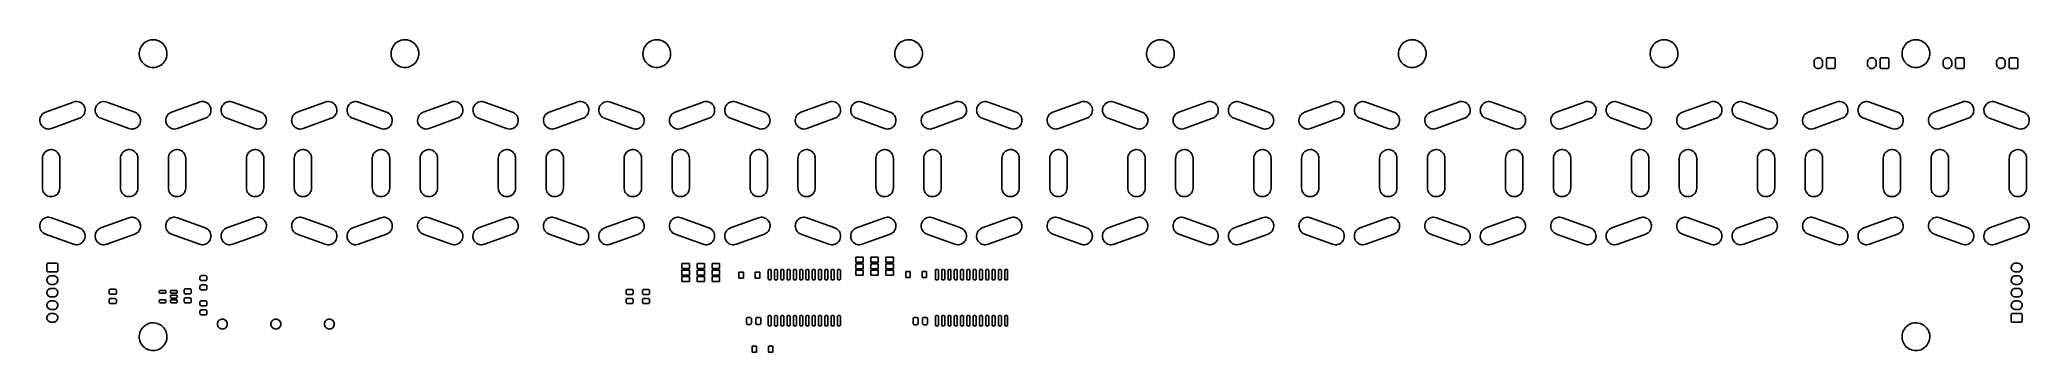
# Model space of a CAD drawing. Extents: x 15 to 417, y -163 to -100.
import ezdxf

# ---------------------------------------------------------------- set-up
doc = ezdxf.new("R2010")
doc.units = 0
doc.layers.add('BLACK', color=7, linetype='CONTINUOUS')

msp = doc.modelspace()

# ---------------------------------------------------------------- linework, layer by layer
at = {"layer": 'BLACK', "linetype": 'CONTINUOUS'}
for p, q in [((36.7511, -100.416), (37.042, -100.278)), ((37.042, -100.278), (37.347, -100.173)), ((37.347, -100.173), (37.662, -100.104)), ((37.662, -100.104), (37.9827, -100.072)), ((37.9827, -100.072), (38.3051, -100.078)), ((38.3051, -100.078), (38.6247, -100.12)), ((38.6247, -100.12), (38.9373, -100.198)), ((38.9373, -100.198), (39.2389, -100.312)), ((39.2389, -100.312), (39.5253, -100.46)), ((87.5511, -100.416), (87.842, -100.278)), ((87.842, -100.278), (88.147, -100.173)), ((88.147, -100.173), (88.462, -100.104)), ((88.462, -100.104), (88.7827, -100.072)), ((88.7827, -100.072), (89.1051, -100.078)), ((89.1051, -100.078), (89.4247, -100.12)), ((89.4247, -100.12), (89.7373, -100.198)), ((89.7373, -100.198), (90.0389, -100.312)), ((90.0389, -100.312), (90.3253, -100.46)), ((138.351, -100.416), (138.642, -100.278)), ((138.642, -100.278), (138.947, -100.173)), ((138.947, -100.173), (139.262, -100.104)), ((139.262, -100.104), (139.583, -100.072)), ((139.583, -100.072), (139.905, -100.078)), ((139.905, -100.078), (140.225, -100.12)), ((140.225, -100.12), (140.537, -100.198)), ((140.537, -100.198), (140.839, -100.312)), ((140.839, -100.312), (141.125, -100.46)), ((189.151, -100.416), (189.442, -100.278)), ((189.442, -100.278), (189.747, -100.173)), ((189.747, -100.173), (190.062, -100.104)), ((190.062, -100.104), (190.383, -100.072)), ((190.383, -100.072), (190.705, -100.078)), ((190.705, -100.078), (191.025, -100.12)), ((191.025, -100.12), (191.337, -100.198)), ((191.337, -100.198), (191.639, -100.312)), ((191.639, -100.312), (191.925, -100.46)), ((239.951, -100.416), (240.242, -100.278)), ((240.242, -100.278), (240.547, -100.173)), ((240.547, -100.173), (240.862, -100.104)), ((240.862, -100.104), (241.183, -100.072)), ((241.183, -100.072), (241.505, -100.078)), ((241.505, -100.078), (241.825, -100.12)), ((241.825, -100.12), (242.137, -100.198)), ((242.137, -100.198), (242.439, -100.312)), ((242.439, -100.312), (242.725, -100.46)), ((290.751, -100.416), (291.042, -100.278)), ((291.042, -100.278), (291.347, -100.173)), ((291.347, -100.173), (291.662, -100.104)), ((291.662, -100.104), (291.983, -100.072)), ((291.983, -100.072), (292.305, -100.078)), ((292.305, -100.078), (292.625, -100.12)), ((292.625, -100.12), (292.937, -100.198)), ((292.937, -100.198), (293.239, -100.312)), ((293.239, -100.312), (293.525, -100.46)), ((341.551, -100.416), (341.842, -100.278)), ((341.842, -100.278), (342.147, -100.173)), ((342.147, -100.173), (342.462, -100.104)), ((342.462, -100.104), (342.783, -100.072)), ((342.783, -100.072), (343.105, -100.078)), ((343.105, -100.078), (343.425, -100.12)), ((343.425, -100.12), (343.737, -100.198)), ((343.737, -100.198), (344.039, -100.312)), ((344.039, -100.312), (344.325, -100.46)), ((392.351, -100.416), (392.642, -100.278)), ((392.642, -100.278), (392.947, -100.173)), ((392.947, -100.173), (393.262, -100.104)), ((393.262, -100.104), (393.583, -100.072)), ((393.583, -100.072), (393.905, -100.078)), ((393.905, -100.078), (394.225, -100.12)), ((394.225, -100.12), (394.537, -100.198)), ((394.537, -100.198), (394.839, -100.312)), ((394.839, -100.312), (395.125, -100.46)), ((35.3014, -102.782), (35.33, -102.461)), ((35.3098, -103.104), (35.3014, -102.782)), ((35.3552, -103.423), (35.3098, -103.104)), ((35.33, -102.461), (35.3954, -102.145)), ((35.437, -103.735), (35.3552, -103.423)), ((35.3954, -102.145), (35.4966, -101.839)), ((35.5541, -104.036), (35.437, -103.735)), ((35.4966, -101.839), (35.6323, -101.547)), ((35.705, -104.32), (35.5541, -104.036)), ((35.6323, -101.547), (35.8008, -101.272)), ((35.8876, -104.586), (35.705, -104.32)), ((35.8008, -101.272), (35.9997, -101.018)), ((35.9997, -101.018), (36.2264, -100.789)), ((36.2264, -100.789), (36.478, -100.588)), ((36.478, -100.588), (36.7511, -100.416)), ((39.5253, -100.46), (39.7929, -100.64)), ((39.7929, -100.64), (40.038, -100.849)), ((40.038, -100.849), (40.2574, -101.085)), ((40.2574, -101.085), (40.4483, -101.345)), ((40.5249, -104.27), (40.3479, -104.539)), ((40.4483, -101.345), (40.608, -101.625)), ((40.6697, -103.982), (40.5249, -104.27)), ((40.608, -101.625), (40.7345, -101.922)), ((40.7805, -103.679), (40.6697, -103.982)), ((40.7345, -101.922), (40.826, -102.231)), ((40.8557, -103.366), (40.7805, -103.679)), ((40.826, -102.231), (40.8814, -102.548)), ((40.8945, -103.046), (40.8557, -103.366)), ((40.8814, -102.548), (40.9, -102.87)), ((40.9, -102.87), (40.8945, -103.046)), ((86.1014, -102.782), (86.13, -102.461)), ((86.1098, -103.104), (86.1014, -102.782)), ((86.1552, -103.423), (86.1098, -103.104)), ((86.13, -102.461), (86.1954, -102.145)), ((86.237, -103.735), (86.1552, -103.423)), ((86.1954, -102.145), (86.2966, -101.839)), ((86.3541, -104.036), (86.237, -103.735)), ((86.2966, -101.839), (86.4323, -101.547)), ((86.505, -104.32), (86.3541, -104.036)), ((86.4323, -101.547), (86.6008, -101.272)), ((86.6876, -104.586), (86.505, -104.32)), ((86.6008, -101.272), (86.7997, -101.018)), ((86.7997, -101.018), (87.0264, -100.789)), ((87.0264, -100.789), (87.278, -100.588)), ((87.278, -100.588), (87.5511, -100.416)), ((90.3253, -100.46), (90.5929, -100.64)), ((90.5929, -100.64), (90.838, -100.849)), ((90.838, -100.849), (91.0574, -101.085)), ((91.0574, -101.085), (91.2483, -101.345)), ((91.3249, -104.27), (91.1479, -104.539)), ((91.2483, -101.345), (91.408, -101.625)), ((91.4697, -103.982), (91.3249, -104.27)), ((91.408, -101.625), (91.5345, -101.922)), ((91.5805, -103.679), (91.4697, -103.982)), ((91.5345, -101.922), (91.626, -102.231)), ((91.6557, -103.366), (91.5805, -103.679)), ((91.626, -102.231), (91.6814, -102.548)), ((91.6945, -103.046), (91.6557, -103.366)), ((91.6814, -102.548), (91.7, -102.87)), ((91.7, -102.87), (91.6945, -103.046)), ((136.901, -102.782), (136.93, -102.461)), ((136.91, -103.104), (136.901, -102.782)), ((136.955, -103.423), (136.91, -103.104)), ((136.93, -102.461), (136.995, -102.145)), ((137.037, -103.735), (136.955, -103.423)), ((136.995, -102.145), (137.097, -101.839)), ((137.154, -104.036), (137.037, -103.735)), ((137.097, -101.839), (137.232, -101.547)), ((137.305, -104.32), (137.154, -104.036)), ((137.232, -101.547), (137.401, -101.272)), ((137.488, -104.586), (137.305, -104.32)), ((137.401, -101.272), (137.6, -101.018)), ((137.6, -101.018), (137.826, -100.789)), ((137.826, -100.789), (138.078, -100.588)), ((138.078, -100.588), (138.351, -100.416)), ((141.125, -100.46), (141.393, -100.64)), ((141.393, -100.64), (141.638, -100.849)), ((141.638, -100.849), (141.857, -101.085)), ((141.857, -101.085), (142.048, -101.345)), ((142.125, -104.27), (141.948, -104.539)), ((142.048, -101.345), (142.208, -101.625)), ((142.27, -103.982), (142.125, -104.27)), ((142.208, -101.625), (142.334, -101.922)), ((142.38, -103.679), (142.27, -103.982)), ((142.334, -101.922), (142.426, -102.231)), ((142.456, -103.366), (142.38, -103.679)), ((142.426, -102.231), (142.481, -102.548)), ((142.494, -103.046), (142.456, -103.366)), ((142.481, -102.548), (142.5, -102.87)), ((142.5, -102.87), (142.494, -103.046)), ((187.701, -102.782), (187.73, -102.461)), ((187.71, -103.104), (187.701, -102.782)), ((187.755, -103.423), (187.71, -103.104)), ((187.73, -102.461), (187.795, -102.145)), ((187.837, -103.735), (187.755, -103.423)), ((187.795, -102.145), (187.897, -101.839)), ((187.954, -104.036), (187.837, -103.735)), ((187.897, -101.839), (188.032, -101.547)), ((188.105, -104.32), (187.954, -104.036)), ((188.032, -101.547), (188.201, -101.272)), ((188.288, -104.586), (188.105, -104.32)), ((188.201, -101.272), (188.4, -101.018)), ((188.4, -101.018), (188.626, -100.789)), ((188.626, -100.789), (188.878, -100.588)), ((188.878, -100.588), (189.151, -100.416)), ((191.925, -100.46), (192.193, -100.64)), ((192.193, -100.64), (192.438, -100.849)), ((192.438, -100.849), (192.657, -101.085)), ((192.657, -101.085), (192.848, -101.345)), ((192.925, -104.27), (192.748, -104.539)), ((192.848, -101.345), (193.008, -101.625)), ((193.07, -103.982), (192.925, -104.27)), ((193.008, -101.625), (193.134, -101.922)), ((193.18, -103.679), (193.07, -103.982)), ((193.134, -101.922), (193.226, -102.231)), ((193.256, -103.366), (193.18, -103.679)), ((193.226, -102.231), (193.281, -102.548)), ((193.294, -103.046), (193.256, -103.366)), ((193.281, -102.548), (193.3, -102.87)), ((193.3, -102.87), (193.294, -103.046)), ((238.501, -102.782), (238.53, -102.461)), ((238.51, -103.104), (238.501, -102.782)), ((238.555, -103.423), (238.51, -103.104)), ((238.53, -102.461), (238.595, -102.145)), ((238.637, -103.735), (238.555, -103.423)), ((238.595, -102.145), (238.697, -101.839)), ((238.754, -104.036), (238.637, -103.735)), ((238.697, -101.839), (238.832, -101.547)), ((238.905, -104.32), (238.754, -104.036)), ((238.832, -101.547), (239.001, -101.272)), ((239.088, -104.586), (238.905, -104.32)), ((239.001, -101.272), (239.2, -101.018)), ((239.2, -101.018), (239.426, -100.789)), ((239.426, -100.789), (239.678, -100.588)), ((239.678, -100.588), (239.951, -100.416)), ((242.725, -100.46), (242.993, -100.64)), ((242.993, -100.64), (243.238, -100.849)), ((243.238, -100.849), (243.457, -101.085)), ((243.457, -101.085), (243.648, -101.345)), ((243.725, -104.27), (243.548, -104.539)), ((243.648, -101.345), (243.808, -101.625)), ((243.87, -103.982), (243.725, -104.27)), ((243.808, -101.625), (243.934, -101.922)), ((243.98, -103.679), (243.87, -103.982)), ((243.934, -101.922), (244.026, -102.231)), ((244.056, -103.366), (243.98, -103.679)), ((244.026, -102.231), (244.081, -102.548)), ((244.094, -103.046), (244.056, -103.366)), ((244.081, -102.548), (244.1, -102.87)), ((244.1, -102.87), (244.094, -103.046)), ((289.301, -102.782), (289.33, -102.461)), ((289.31, -103.104), (289.301, -102.782)), ((289.355, -103.423), (289.31, -103.104)), ((289.33, -102.461), (289.395, -102.145)), ((289.437, -103.735), (289.355, -103.423)), ((289.395, -102.145), (289.497, -101.839)), ((289.554, -104.036), (289.437, -103.735)), ((289.497, -101.839), (289.632, -101.547)), ((289.705, -104.32), (289.554, -104.036)), ((289.632, -101.547), (289.801, -101.272)), ((289.888, -104.586), (289.705, -104.32)), ((289.801, -101.272), (290, -101.018)), ((290, -101.018), (290.226, -100.789)), ((290.226, -100.789), (290.478, -100.588)), ((290.478, -100.588), (290.751, -100.416)), ((293.525, -100.46), (293.793, -100.64)), ((293.793, -100.64), (294.038, -100.849)), ((294.038, -100.849), (294.257, -101.085)), ((294.257, -101.085), (294.448, -101.345)), ((294.525, -104.27), (294.348, -104.539)), ((294.448, -101.345), (294.608, -101.625)), ((294.67, -103.982), (294.525, -104.27)), ((294.608, -101.625), (294.734, -101.922)), ((294.78, -103.679), (294.67, -103.982)), ((294.734, -101.922), (294.826, -102.231)), ((294.856, -103.366), (294.78, -103.679)), ((294.826, -102.231), (294.881, -102.548)), ((294.894, -103.046), (294.856, -103.366)), ((294.881, -102.548), (294.9, -102.87)), ((294.9, -102.87), (294.894, -103.046)), ((340.101, -102.782), (340.13, -102.461)), ((340.11, -103.104), (340.101, -102.782)), ((340.155, -103.423), (340.11, -103.104)), ((340.13, -102.461), (340.195, -102.145)), ((340.237, -103.735), (340.155, -103.423)), ((340.195, -102.145), (340.297, -101.839)), ((340.354, -104.036), (340.237, -103.735)), ((340.297, -101.839), (340.432, -101.547)), ((340.505, -104.32), (340.354, -104.036)), ((340.432, -101.547), (340.601, -101.272)), ((340.688, -104.586), (340.505, -104.32)), ((340.601, -101.272), (340.8, -101.018)), ((340.8, -101.018), (341.026, -100.789)), ((341.026, -100.789), (341.278, -100.588)), ((341.278, -100.588), (341.551, -100.416)), ((344.325, -100.46), (344.593, -100.64)), ((344.593, -100.64), (344.838, -100.849)), ((344.838, -100.849), (345.057, -101.085)), ((345.057, -101.085), (345.248, -101.345)), ((345.325, -104.27), (345.148, -104.539)), ((345.248, -101.345), (345.408, -101.625)), ((345.47, -103.982), (345.325, -104.27)), ((345.408, -101.625), (345.534, -101.922)), ((345.58, -103.679), (345.47, -103.982)), ((345.534, -101.922), (345.626, -102.231)), ((345.656, -103.366), (345.58, -103.679)), ((345.626, -102.231), (345.681, -102.548)), ((345.694, -103.046), (345.656, -103.366)), ((345.681, -102.548), (345.7, -102.87)), ((345.7, -102.87), (345.694, -103.046)), ((373.15, -104.473), (373.191, -104.29)), ((373.191, -104.29), (373.271, -104.119)), ((373.271, -104.119), (373.385, -103.97)), ((373.385, -103.97), (373.529, -103.849)), ((373.529, -103.849), (373.695, -103.761)), ((373.695, -103.761), (373.876, -103.711)), ((373.876, -103.711), (374.064, -103.701)), ((374.064, -103.701), (374.249, -103.732)), ((374.249, -103.732), (374.423, -103.802)), ((374.423, -103.802), (374.579, -103.907)), ((374.579, -103.907), (374.708, -104.044)), ((374.708, -104.044), (374.805, -104.205)), ((374.805, -104.205), (374.865, -104.383)), ((375.685, -103.95), (375.704, -103.854)), ((375.685, -105.64), (375.685, -103.95)), ((375.704, -103.854), (375.758, -103.773)), ((375.758, -103.773), (375.839, -103.719)), ((375.839, -103.719), (375.935, -103.7)), ((375.935, -103.7), (377.175, -103.7)), ((377.175, -103.7), (377.271, -103.719)), ((377.271, -103.719), (377.352, -103.773)), ((377.352, -103.773), (377.406, -103.854)), ((377.406, -103.854), (377.425, -103.95)), ((377.425, -103.95), (377.425, -105.64)), ((383.945, -104.473), (383.986, -104.29)), ((383.986, -104.29), (384.066, -104.119)), ((384.066, -104.119), (384.18, -103.97)), ((384.18, -103.97), (384.324, -103.849)), ((384.324, -103.849), (384.49, -103.761)), ((384.49, -103.761), (384.671, -103.711)), ((384.671, -103.711), (384.859, -103.701)), ((384.859, -103.701), (385.044, -103.732)), ((385.044, -103.732), (385.218, -103.802)), ((385.218, -103.802), (385.374, -103.907)), ((385.374, -103.907), (385.503, -104.044)), ((385.503, -104.044), (385.6, -104.205)), ((385.6, -104.205), (385.66, -104.383)), ((386.48, -103.95), (386.499, -103.854)), ((386.48, -105.64), (386.48, -103.95)), ((386.499, -103.854), (386.553, -103.773)), ((386.553, -103.773), (386.634, -103.719)), ((386.634, -103.719), (386.73, -103.7)), ((386.73, -103.7), (387.97, -103.7)), ((387.97, -103.7), (388.066, -103.719)), ((388.066, -103.719), (388.147, -103.773)), ((388.147, -103.773), (388.201, -103.854)), ((388.201, -103.854), (388.22, -103.95)), ((388.22, -103.95), (388.22, -105.64)), ((390.901, -102.782), (390.93, -102.461)), ((390.91, -103.104), (390.901, -102.782)), ((390.955, -103.423), (390.91, -103.104)), ((390.93, -102.461), (390.995, -102.145)), ((391.037, -103.735), (390.955, -103.423)), ((390.995, -102.145), (391.097, -101.839)), ((391.154, -104.036), (391.037, -103.735)), ((391.097, -101.839), (391.232, -101.547)), ((391.305, -104.32), (391.154, -104.036)), ((391.232, -101.547), (391.401, -101.272)), ((391.488, -104.586), (391.305, -104.32)), ((391.401, -101.272), (391.6, -101.018)), ((391.6, -101.018), (391.826, -100.789)), ((391.826, -100.789), (392.078, -100.588)), ((392.078, -100.588), (392.351, -100.416)), ((395.125, -100.46), (395.393, -100.64)), ((395.393, -100.64), (395.638, -100.849)), ((395.638, -100.849), (395.857, -101.085)), ((395.857, -101.085), (396.048, -101.345)), ((396.125, -104.27), (395.948, -104.539)), ((396.048, -101.345), (396.208, -101.625)), ((396.27, -103.982), (396.125, -104.27)), ((396.208, -101.625), (396.334, -101.922)), ((396.38, -103.679), (396.27, -103.982)), ((396.334, -101.922), (396.426, -102.231)), ((396.456, -103.366), (396.38, -103.679)), ((396.426, -102.231), (396.481, -102.548)), ((396.494, -103.046), (396.456, -103.366)), ((396.481, -102.548), (396.5, -102.87)), ((396.5, -102.87), (396.494, -103.046)), ((399.185, -104.473), (399.226, -104.29)), ((399.226, -104.29), (399.306, -104.119)), ((399.306, -104.119), (399.42, -103.97)), ((399.42, -103.97), (399.564, -103.849)), ((399.564, -103.849), (399.73, -103.761)), ((399.73, -103.761), (399.911, -103.711)), ((399.911, -103.711), (400.099, -103.701)), ((400.099, -103.701), (400.284, -103.732)), ((400.284, -103.732), (400.458, -103.802)), ((400.458, -103.802), (400.614, -103.907)), ((400.614, -103.907), (400.743, -104.044)), ((400.743, -104.044), (400.84, -104.205)), ((400.84, -104.205), (400.9, -104.383)), ((401.72, -103.95), (401.739, -103.854)), ((401.72, -105.64), (401.72, -103.95)), ((401.739, -103.854), (401.793, -103.773)), ((401.793, -103.773), (401.874, -103.719)), ((401.874, -103.719), (401.97, -103.7)), ((401.97, -103.7), (403.21, -103.7)), ((403.21, -103.7), (403.306, -103.719)), ((403.306, -103.719), (403.387, -103.773)), ((403.387, -103.773), (403.441, -103.854)), ((403.441, -103.854), (403.46, -103.95)), ((403.46, -103.95), (403.46, -105.64)), ((409.98, -104.473), (410.021, -104.29)), ((410.021, -104.29), (410.101, -104.119)), ((410.101, -104.119), (410.215, -103.97)), ((410.215, -103.97), (410.359, -103.849)), ((410.359, -103.849), (410.525, -103.761)), ((410.525, -103.761), (410.706, -103.711)), ((410.706, -103.711), (410.894, -103.701)), ((410.894, -103.701), (411.079, -103.732)), ((411.079, -103.732), (411.253, -103.802)), ((411.253, -103.802), (411.409, -103.907)), ((411.409, -103.907), (411.538, -104.044)), ((411.538, -104.044), (411.635, -104.205)), ((411.635, -104.205), (411.695, -104.383)), ((412.515, -103.95), (412.534, -103.854)), ((412.515, -105.64), (412.515, -103.95)), ((412.534, -103.854), (412.588, -103.773)), ((412.588, -103.773), (412.669, -103.719)), ((412.669, -103.719), (412.765, -103.7)), ((412.765, -103.7), (414.005, -103.7)), ((414.005, -103.7), (414.101, -103.719)), ((414.101, -103.719), (414.182, -103.773)), ((414.182, -103.773), (414.236, -103.854)), ((414.236, -103.854), (414.255, -103.95)), ((414.255, -103.95), (414.255, -105.64)), ((36.0995, -104.829), (35.8876, -104.586)), ((36.3379, -105.046), (36.0995, -104.829)), ((36.5997, -105.234), (36.3379, -105.046)), ((36.8814, -105.391), (36.5997, -105.234)), ((37.1792, -105.514), (36.8814, -105.391)), ((37.4892, -105.603), (37.1792, -105.514)), ((37.8073, -105.655), (37.4892, -105.603)), ((38.1293, -105.67), (37.8073, -105.655)), ((38.4509, -105.648), (38.1293, -105.67)), ((38.7679, -105.589), (38.4509, -105.648)), ((39.076, -105.494), (38.7679, -105.589)), ((39.3712, -105.365), (39.076, -105.494)), ((39.6495, -105.202), (39.3712, -105.365)), ((39.9073, -105.009), (39.6495, -105.202)), ((40.1411, -104.787), (39.9073, -105.009)), ((40.3479, -104.539), (40.1411, -104.787)), ((86.8995, -104.829), (86.6876, -104.586)), ((87.1379, -105.046), (86.8995, -104.829)), ((87.3997, -105.234), (87.1379, -105.046)), ((87.6814, -105.391), (87.3997, -105.234)), ((87.9792, -105.514), (87.6814, -105.391)), ((88.2892, -105.603), (87.9792, -105.514)), ((88.6073, -105.655), (88.2892, -105.603)), ((88.9293, -105.67), (88.6073, -105.655)), ((89.2509, -105.648), (88.9293, -105.67)), ((89.5679, -105.589), (89.2509, -105.648)), ((89.876, -105.494), (89.5679, -105.589)), ((90.1712, -105.365), (89.876, -105.494)), ((90.4495, -105.202), (90.1712, -105.365)), ((90.7073, -105.009), (90.4495, -105.202)), ((90.9411, -104.787), (90.7073, -105.009)), ((91.1479, -104.539), (90.9411, -104.787)), ((137.699, -104.829), (137.488, -104.586)), ((137.938, -105.046), (137.699, -104.829)), ((138.2, -105.234), (137.938, -105.046)), ((138.481, -105.391), (138.2, -105.234)), ((138.779, -105.514), (138.481, -105.391)), ((139.089, -105.603), (138.779, -105.514)), ((139.407, -105.655), (139.089, -105.603)), ((139.729, -105.67), (139.407, -105.655)), ((140.051, -105.648), (139.729, -105.67)), ((140.368, -105.589), (140.051, -105.648)), ((140.676, -105.494), (140.368, -105.589)), ((140.971, -105.365), (140.676, -105.494)), ((141.249, -105.202), (140.971, -105.365)), ((141.507, -105.009), (141.249, -105.202)), ((141.741, -104.787), (141.507, -105.009)), ((141.948, -104.539), (141.741, -104.787)), ((188.499, -104.829), (188.288, -104.586)), ((188.738, -105.046), (188.499, -104.829)), ((189, -105.234), (188.738, -105.046)), ((189.281, -105.391), (189, -105.234)), ((189.579, -105.514), (189.281, -105.391)), ((189.889, -105.603), (189.579, -105.514)), ((190.207, -105.655), (189.889, -105.603)), ((190.529, -105.67), (190.207, -105.655)), ((190.851, -105.648), (190.529, -105.67)), ((191.168, -105.589), (190.851, -105.648)), ((191.476, -105.494), (191.168, -105.589)), ((191.771, -105.365), (191.476, -105.494)), ((192.049, -105.202), (191.771, -105.365)), ((192.307, -105.009), (192.049, -105.202)), ((192.541, -104.787), (192.307, -105.009)), ((192.748, -104.539), (192.541, -104.787)), ((239.299, -104.829), (239.088, -104.586)), ((239.538, -105.046), (239.299, -104.829)), ((239.8, -105.234), (239.538, -105.046)), ((240.081, -105.391), (239.8, -105.234)), ((240.379, -105.514), (240.081, -105.391)), ((240.689, -105.603), (240.379, -105.514)), ((241.007, -105.655), (240.689, -105.603)), ((241.329, -105.67), (241.007, -105.655)), ((241.651, -105.648), (241.329, -105.67)), ((241.968, -105.589), (241.651, -105.648)), ((242.276, -105.494), (241.968, -105.589)), ((242.571, -105.365), (242.276, -105.494)), ((242.849, -105.202), (242.571, -105.365)), ((243.107, -105.009), (242.849, -105.202)), ((243.341, -104.787), (243.107, -105.009)), ((243.548, -104.539), (243.341, -104.787)), ((290.099, -104.829), (289.888, -104.586)), ((290.338, -105.046), (290.099, -104.829)), ((290.6, -105.234), (290.338, -105.046)), ((290.881, -105.391), (290.6, -105.234)), ((291.179, -105.514), (290.881, -105.391)), ((291.489, -105.603), (291.179, -105.514)), ((291.807, -105.655), (291.489, -105.603)), ((292.129, -105.67), (291.807, -105.655)), ((292.451, -105.648), (292.129, -105.67)), ((292.768, -105.589), (292.451, -105.648)), ((293.076, -105.494), (292.768, -105.589)), ((293.371, -105.365), (293.076, -105.494)), ((293.649, -105.202), (293.371, -105.365)), ((293.907, -105.009), (293.649, -105.202)), ((294.141, -104.787), (293.907, -105.009)), ((294.348, -104.539), (294.141, -104.787)), ((340.899, -104.829), (340.688, -104.586)), ((341.138, -105.046), (340.899, -104.829)), ((341.4, -105.234), (341.138, -105.046)), ((341.681, -105.391), (341.4, -105.234)), ((341.979, -105.514), (341.681, -105.391)), ((342.289, -105.603), (341.979, -105.514)), ((342.607, -105.655), (342.289, -105.603)), ((342.929, -105.67), (342.607, -105.655)), ((343.251, -105.648), (342.929, -105.67)), ((343.568, -105.589), (343.251, -105.648)), ((343.876, -105.494), (343.568, -105.589)), ((344.171, -105.365), (343.876, -105.494)), ((344.449, -105.202), (344.171, -105.365)), ((344.707, -105.009), (344.449, -105.202)), ((344.941, -104.787), (344.707, -105.009)), ((345.148, -104.539), (344.941, -104.787)), ((373.145, -104.57), (373.15, -104.473)), ((373.145, -105.02), (373.145, -104.57)), ((373.165, -105.207), (373.145, -105.02)), ((373.225, -105.385), (373.165, -105.207)), ((373.322, -105.546), (373.225, -105.385)), ((373.451, -105.683), (373.322, -105.546)), ((373.607, -105.788), (373.451, -105.683)), ((373.781, -105.858), (373.607, -105.788)), ((373.966, -105.889), (373.781, -105.858)), ((374.154, -105.879), (373.966, -105.889)), ((374.335, -105.829), (374.154, -105.879)), ((374.501, -105.741), (374.335, -105.829)), ((374.645, -105.62), (374.501, -105.741)), ((374.759, -105.471), (374.645, -105.62)), ((374.839, -105.3), (374.759, -105.471)), ((374.88, -105.117), (374.839, -105.3)), ((374.865, -104.383), (374.885, -104.57)), ((374.885, -105.02), (374.88, -105.117)), ((374.885, -104.57), (374.885, -105.02)), ((375.704, -105.736), (375.685, -105.64)), ((375.758, -105.817), (375.704, -105.736)), ((375.839, -105.871), (375.758, -105.817)), ((375.935, -105.89), (375.839, -105.871)), ((377.175, -105.89), (375.935, -105.89)), ((377.271, -105.871), (377.175, -105.89)), ((377.352, -105.817), (377.271, -105.871)), ((377.406, -105.736), (377.352, -105.817)), ((377.425, -105.64), (377.406, -105.736)), ((383.94, -104.57), (383.945, -104.473)), ((383.94, -105.02), (383.94, -104.57)), ((383.96, -105.207), (383.94, -105.02)), ((384.02, -105.385), (383.96, -105.207)), ((384.117, -105.546), (384.02, -105.385)), ((384.246, -105.683), (384.117, -105.546)), ((384.402, -105.788), (384.246, -105.683)), ((384.576, -105.858), (384.402, -105.788)), ((384.761, -105.889), (384.576, -105.858)), ((384.949, -105.879), (384.761, -105.889)), ((385.13, -105.829), (384.949, -105.879)), ((385.296, -105.741), (385.13, -105.829)), ((385.44, -105.62), (385.296, -105.741)), ((385.554, -105.471), (385.44, -105.62)), ((385.634, -105.3), (385.554, -105.471)), ((385.675, -105.117), (385.634, -105.3)), ((385.66, -104.383), (385.68, -104.57)), ((385.68, -105.02), (385.675, -105.117)), ((385.68, -104.57), (385.68, -105.02)), ((386.499, -105.736), (386.48, -105.64)), ((386.553, -105.817), (386.499, -105.736)), ((386.634, -105.871), (386.553, -105.817)), ((386.73, -105.89), (386.634, -105.871)), ((387.97, -105.89), (386.73, -105.89)), ((388.066, -105.871), (387.97, -105.89)), ((388.147, -105.817), (388.066, -105.871)), ((388.201, -105.736), (388.147, -105.817)), ((388.22, -105.64), (388.201, -105.736)), ((391.699, -104.829), (391.488, -104.586)), ((391.938, -105.046), (391.699, -104.829)), ((392.2, -105.234), (391.938, -105.046)), ((392.481, -105.391), (392.2, -105.234)), ((392.779, -105.514), (392.481, -105.391)), ((393.089, -105.603), (392.779, -105.514)), ((393.407, -105.655), (393.089, -105.603)), ((393.729, -105.67), (393.407, -105.655)), ((394.051, -105.648), (393.729, -105.67)), ((394.368, -105.589), (394.051, -105.648)), ((394.676, -105.494), (394.368, -105.589)), ((394.971, -105.365), (394.676, -105.494)), ((395.249, -105.202), (394.971, -105.365)), ((395.507, -105.009), (395.249, -105.202)), ((395.741, -104.787), (395.507, -105.009)), ((395.948, -104.539), (395.741, -104.787)), ((399.18, -104.57), (399.185, -104.473)), ((399.18, -105.02), (399.18, -104.57)), ((399.2, -105.207), (399.18, -105.02)), ((399.26, -105.385), (399.2, -105.207)), ((399.357, -105.546), (399.26, -105.385)), ((399.486, -105.683), (399.357, -105.546)), ((399.642, -105.788), (399.486, -105.683)), ((399.816, -105.858), (399.642, -105.788)), ((400.001, -105.889), (399.816, -105.858)), ((400.189, -105.879), (400.001, -105.889)), ((400.37, -105.829), (400.189, -105.879)), ((400.536, -105.741), (400.37, -105.829)), ((400.68, -105.62), (400.536, -105.741)), ((400.794, -105.471), (400.68, -105.62)), ((400.874, -105.3), (400.794, -105.471)), ((400.915, -105.117), (400.874, -105.3)), ((400.9, -104.383), (400.92, -104.57)), ((400.92, -105.02), (400.915, -105.117)), ((400.92, -104.57), (400.92, -105.02)), ((401.739, -105.736), (401.72, -105.64)), ((401.793, -105.817), (401.739, -105.736)), ((401.874, -105.871), (401.793, -105.817)), ((401.97, -105.89), (401.874, -105.871)), ((403.21, -105.89), (401.97, -105.89)), ((403.306, -105.871), (403.21, -105.89)), ((403.387, -105.817), (403.306, -105.871)), ((403.441, -105.736), (403.387, -105.817)), ((403.46, -105.64), (403.441, -105.736)), ((409.975, -104.57), (409.98, -104.473)), ((409.975, -105.02), (409.975, -104.57)), ((409.995, -105.207), (409.975, -105.02)), ((410.055, -105.385), (409.995, -105.207)), ((410.152, -105.546), (410.055, -105.385)), ((410.281, -105.683), (410.152, -105.546)), ((410.437, -105.788), (410.281, -105.683)), ((410.611, -105.858), (410.437, -105.788)), ((410.796, -105.889), (410.611, -105.858)), ((410.984, -105.879), (410.796, -105.889)), ((411.165, -105.829), (410.984, -105.879)), ((411.331, -105.741), (411.165, -105.829)), ((411.475, -105.62), (411.331, -105.741)), ((411.589, -105.471), (411.475, -105.62)), ((411.669, -105.3), (411.589, -105.471)), ((411.71, -105.117), (411.669, -105.3)), ((411.695, -104.383), (411.715, -104.57)), ((411.715, -105.02), (411.71, -105.117)), ((411.715, -104.57), (411.715, -105.02)), ((412.534, -105.736), (412.515, -105.64)), ((412.588, -105.817), (412.534, -105.736)), ((412.669, -105.871), (412.588, -105.817)), ((412.765, -105.89), (412.669, -105.871)), ((414.005, -105.89), (412.765, -105.89)), ((414.101, -105.871), (414.005, -105.89)), ((414.182, -105.817), (414.101, -105.871)), ((414.236, -105.736), (414.182, -105.817)), ((414.255, -105.64), (414.236, -105.736)), ((15.244, -116.281), (15.2722, -116.023)), ((15.2542, -116.54), (15.244, -116.281)), ((15.2722, -116.023), (15.3383, -115.772)), ((15.3383, -115.772), (15.4407, -115.534)), ((15.4407, -115.534), (15.5771, -115.313)), ((15.5771, -115.313), (15.7447, -115.115)), ((15.7447, -115.115), (15.9397, -114.944)), ((15.9397, -114.944), (16.1579, -114.804)), ((16.1579, -114.804), (16.3944, -114.698)), ((16.3944, -114.698), (22.0325, -112.645)), ((23.2296, -115.934), (17.5915, -117.987)), ((22.0325, -112.645), (22.0758, -112.63)), ((22.0758, -112.63), (22.3272, -112.567)), ((22.3272, -112.567), (22.5853, -112.541)), ((22.5853, -112.541), (22.8443, -112.553)), ((22.8443, -112.553), (23.0987, -112.604)), ((23.0987, -112.604), (23.3429, -112.691)), ((23.4661, -115.828), (23.2296, -115.934)), ((23.3429, -112.691), (23.5714, -112.814)), ((23.6843, -115.688), (23.4661, -115.828)), ((23.5714, -112.814), (23.7792, -112.969)), ((23.8793, -115.517), (23.6843, -115.688)), ((23.7792, -112.969), (23.9618, -113.153)), ((24.0469, -115.319), (23.8793, -115.517)), ((23.9618, -113.153), (24.1152, -113.363)), ((24.1833, -115.098), (24.0469, -115.319)), ((24.1152, -113.363), (24.2359, -113.592)), ((24.2857, -114.86), (24.1833, -115.098)), ((24.2359, -113.592), (24.3214, -113.837)), ((24.3518, -114.609), (24.2857, -114.86)), ((24.3214, -113.837), (24.3698, -114.092)), ((24.38, -114.351), (24.3518, -114.609)), ((24.3698, -114.092), (24.38, -114.351)), ((26.419, -114.305), (26.436, -114.046)), ((26.4405, -114.564), (26.419, -114.305)), ((26.436, -114.046), (26.491, -113.793)), ((26.4999, -114.816), (26.4405, -114.564)), ((26.491, -113.793), (26.5829, -113.55)), ((26.596, -115.057), (26.4999, -114.816)), ((26.5829, -113.55), (26.7096, -113.324)), ((26.7267, -115.281), (26.596, -115.057)), ((26.7096, -113.324), (26.8684, -113.119)), ((26.8891, -115.483), (26.7267, -115.281)), ((26.8684, -113.119), (27.0558, -112.94)), ((27.0795, -115.66), (26.8891, -115.483)), ((27.0558, -112.94), (27.2676, -112.79)), ((27.2939, -115.805), (27.0795, -115.66)), ((27.2676, -112.79), (27.4992, -112.673)), ((27.5275, -115.918), (27.2939, -115.805)), ((27.4992, -112.673), (27.7456, -112.592)), ((27.5704, -115.934), (27.5275, -115.918)), ((33.2085, -117.987), (27.5704, -115.934)), ((27.7456, -112.592), (28.0012, -112.548)), ((28.0012, -112.548), (28.2605, -112.542)), ((28.2605, -112.542), (28.5178, -112.575)), ((28.5178, -112.575), (28.7675, -112.645)), ((28.7675, -112.645), (34.4056, -114.698)), ((34.4056, -114.698), (34.4485, -114.714)), ((34.4485, -114.714), (34.6821, -114.827)), ((34.6821, -114.827), (34.8965, -114.972)), ((34.8965, -114.972), (35.0869, -115.149)), ((35.0869, -115.149), (35.2493, -115.351)), ((35.2493, -115.351), (35.38, -115.575)), ((35.38, -115.575), (35.4761, -115.816)), ((35.4761, -115.816), (35.5355, -116.068)), ((35.5355, -116.068), (35.557, -116.327)), ((35.557, -116.327), (35.54, -116.586)), ((40.644, -116.281), (40.6722, -116.023)), ((40.6542, -116.54), (40.644, -116.281)), ((40.6722, -116.023), (40.7383, -115.772)), ((40.7383, -115.772), (40.8407, -115.534)), ((40.8407, -115.534), (40.9771, -115.313)), ((40.9771, -115.313), (41.1447, -115.115)), ((41.1447, -115.115), (41.3397, -114.944)), ((41.3397, -114.944), (41.5579, -114.804)), ((41.5579, -114.804), (41.7944, -114.698)), ((41.7944, -114.698), (47.4325, -112.645)), ((48.6296, -115.934), (42.9915, -117.987)), ((47.4325, -112.645), (47.4758, -112.63)), ((47.4758, -112.63), (47.7272, -112.567)), ((47.7272, -112.567), (47.9853, -112.541)), ((47.9853, -112.541), (48.2443, -112.553)), ((48.2443, -112.553), (48.4987, -112.604)), ((48.4987, -112.604), (48.7429, -112.691)), ((48.8661, -115.828), (48.6296, -115.934)), ((48.7429, -112.691), (48.9714, -112.814)), ((49.0843, -115.688), (48.8661, -115.828)), ((48.9714, -112.814), (49.1792, -112.969)), ((49.2793, -115.517), (49.0843, -115.688)), ((49.1792, -112.969), (49.3618, -113.153)), ((49.4469, -115.319), (49.2793, -115.517)), ((49.3618, -113.153), (49.5152, -113.363)), ((49.5833, -115.098), (49.4469, -115.319)), ((49.5152, -113.363), (49.6359, -113.592)), ((49.6857, -114.86), (49.5833, -115.098)), ((49.6359, -113.592), (49.7214, -113.837)), ((49.7518, -114.609), (49.6857, -114.86)), ((49.7214, -113.837), (49.7698, -114.092)), ((49.78, -114.351), (49.7518, -114.609)), ((49.7698, -114.092), (49.78, -114.351)), ((51.819, -114.305), (51.836, -114.046)), ((51.8405, -114.564), (51.819, -114.305)), ((51.836, -114.046), (51.891, -113.793)), ((51.8999, -114.816), (51.8405, -114.564)), ((51.891, -113.793), (51.9829, -113.55)), ((51.996, -115.057), (51.8999, -114.816)), ((51.9829, -113.55), (52.1096, -113.324)), ((52.1267, -115.281), (51.996, -115.057)), ((52.1096, -113.324), (52.2684, -113.119)), ((52.2891, -115.483), (52.1267, -115.281)), ((52.2684, -113.119), (52.4558, -112.94)), ((52.4795, -115.66), (52.2891, -115.483)), ((52.4558, -112.94), (52.6676, -112.79)), ((52.6939, -115.805), (52.4795, -115.66)), ((52.6676, -112.79), (52.8992, -112.673)), ((52.9275, -115.918), (52.6939, -115.805)), ((52.8992, -112.673), (53.1456, -112.592)), ((52.9704, -115.934), (52.9275, -115.918)), ((58.6085, -117.987), (52.9704, -115.934)), ((53.1456, -112.592), (53.4012, -112.548)), ((53.4012, -112.548), (53.6605, -112.542)), ((53.6605, -112.542), (53.9178, -112.575)), ((53.9178, -112.575), (54.1675, -112.645)), ((54.1675, -112.645), (59.8056, -114.698)), ((59.8056, -114.698), (59.8485, -114.714)), ((59.8485, -114.714), (60.0821, -114.827)), ((60.0821, -114.827), (60.2965, -114.972)), ((60.2965, -114.972), (60.4869, -115.149)), ((60.4869, -115.149), (60.6493, -115.351)), ((60.6493, -115.351), (60.78, -115.575)), ((60.78, -115.575), (60.8761, -115.816)), ((60.8761, -115.816), (60.9355, -116.068)), ((60.9355, -116.068), (60.957, -116.327)), ((60.957, -116.327), (60.94, -116.586)), ((66.044, -116.281), (66.0722, -116.023)), ((66.0542, -116.54), (66.044, -116.281)), ((66.0722, -116.023), (66.1383, -115.772)), ((66.1383, -115.772), (66.2407, -115.534)), ((66.2407, -115.534), (66.3771, -115.313)), ((66.3771, -115.313), (66.5447, -115.115)), ((66.5447, -115.115), (66.7397, -114.944)), ((66.7397, -114.944), (66.9579, -114.804)), ((66.9579, -114.804), (67.1944, -114.698)), ((67.1944, -114.698), (72.8325, -112.645)), ((74.0296, -115.934), (68.3915, -117.987)), ((72.8325, -112.645), (72.8758, -112.63)), ((72.8758, -112.63), (73.1272, -112.567)), ((73.1272, -112.567), (73.3853, -112.541)), ((73.3853, -112.541), (73.6443, -112.553)), ((73.6443, -112.553), (73.8987, -112.604)), ((73.8987, -112.604), (74.1429, -112.691)), ((74.2661, -115.828), (74.0296, -115.934)), ((74.1429, -112.691), (74.3714, -112.814)), ((74.4843, -115.688), (74.2661, -115.828)), ((74.3714, -112.814), (74.5792, -112.969)), ((74.6793, -115.517), (74.4843, -115.688)), ((74.5792, -112.969), (74.7618, -113.153)), ((74.8469, -115.319), (74.6793, -115.517)), ((74.7618, -113.153), (74.9152, -113.363)), ((74.9833, -115.098), (74.8469, -115.319)), ((74.9152, -113.363), (75.0359, -113.592)), ((75.0857, -114.86), (74.9833, -115.098)), ((75.0359, -113.592), (75.1214, -113.837)), ((75.1518, -114.609), (75.0857, -114.86)), ((75.1214, -113.837), (75.1698, -114.092)), ((75.18, -114.351), (75.1518, -114.609)), ((75.1698, -114.092), (75.18, -114.351)), ((77.219, -114.305), (77.236, -114.046)), ((77.2405, -114.564), (77.219, -114.305)), ((77.236, -114.046), (77.291, -113.793)), ((77.2999, -114.816), (77.2405, -114.564)), ((77.291, -113.793), (77.3829, -113.55)), ((77.396, -115.057), (77.2999, -114.816)), ((77.3829, -113.55), (77.5096, -113.324)), ((77.5267, -115.281), (77.396, -115.057)), ((77.5096, -113.324), (77.6684, -113.119)), ((77.6891, -115.483), (77.5267, -115.281)), ((77.6684, -113.119), (77.8558, -112.94)), ((77.8795, -115.66), (77.6891, -115.483)), ((77.8558, -112.94), (78.0676, -112.79)), ((78.0939, -115.805), (77.8795, -115.66)), ((78.0676, -112.79), (78.2992, -112.673)), ((78.3275, -115.918), (78.0939, -115.805)), ((78.2992, -112.673), (78.5456, -112.592)), ((78.3704, -115.934), (78.3275, -115.918)), ((84.0085, -117.987), (78.3704, -115.934)), ((78.5456, -112.592), (78.8012, -112.548)), ((78.8012, -112.548), (79.0605, -112.542)), ((79.0605, -112.542), (79.3178, -112.575)), ((79.3178, -112.575), (79.5675, -112.645)), ((79.5675, -112.645), (85.2056, -114.698)), ((85.2056, -114.698), (85.2485, -114.714)), ((85.2485, -114.714), (85.4821, -114.827)), ((85.4821, -114.827), (85.6965, -114.972)), ((85.6965, -114.972), (85.8869, -115.149)), ((85.8869, -115.149), (86.0493, -115.351)), ((86.0493, -115.351), (86.18, -115.575)), ((86.18, -115.575), (86.2761, -115.816)), ((86.2761, -115.816), (86.3355, -116.068)), ((86.3355, -116.068), (86.357, -116.327)), ((86.357, -116.327), (86.34, -116.586)), ((91.444, -116.281), (91.4722, -116.023)), ((91.4542, -116.54), (91.444, -116.281)), ((91.4722, -116.023), (91.5383, -115.772)), ((91.5383, -115.772), (91.6407, -115.534)), ((91.6407, -115.534), (91.7771, -115.313)), ((91.7771, -115.313), (91.9447, -115.115)), ((91.9447, -115.115), (92.1397, -114.944)), ((92.1397, -114.944), (92.3579, -114.804)), ((92.3579, -114.804), (92.5944, -114.698)), ((92.5944, -114.698), (98.2325, -112.645)), ((99.4296, -115.934), (93.7915, -117.987)), ((98.2325, -112.645), (98.2758, -112.63)), ((98.2758, -112.63), (98.5272, -112.567)), ((98.5272, -112.567), (98.7853, -112.541)), ((98.7853, -112.541), (99.0443, -112.553)), ((99.0443, -112.553), (99.2987, -112.604)), ((99.2987, -112.604), (99.5429, -112.691)), ((99.6661, -115.828), (99.4296, -115.934)), ((99.5429, -112.691), (99.7714, -112.814)), ((99.8843, -115.688), (99.6661, -115.828)), ((99.7714, -112.814), (99.9792, -112.969)), ((100.079, -115.517), (99.8843, -115.688)), ((99.9792, -112.969), (100.162, -113.153)), ((100.247, -115.319), (100.079, -115.517)), ((100.162, -113.153), (100.315, -113.363)), ((100.383, -115.098), (100.247, -115.319)), ((100.315, -113.363), (100.436, -113.592)), ((100.486, -114.86), (100.383, -115.098)), ((100.436, -113.592), (100.521, -113.837)), ((100.552, -114.609), (100.486, -114.86)), ((100.521, -113.837), (100.57, -114.092)), ((100.58, -114.351), (100.552, -114.609)), ((100.57, -114.092), (100.58, -114.351)), ((102.619, -114.305), (102.636, -114.046)), ((102.64, -114.564), (102.619, -114.305)), ((102.636, -114.046), (102.691, -113.793)), ((102.7, -114.816), (102.64, -114.564)), ((102.691, -113.793), (102.783, -113.55)), ((102.796, -115.057), (102.7, -114.816)), ((102.783, -113.55), (102.91, -113.324)), ((102.927, -115.281), (102.796, -115.057)), ((102.91, -113.324), (103.068, -113.119)), ((103.089, -115.483), (102.927, -115.281)), ((103.068, -113.119), (103.256, -112.94)), ((103.28, -115.66), (103.089, -115.483)), ((103.256, -112.94), (103.468, -112.79)), ((103.494, -115.805), (103.28, -115.66)), ((103.468, -112.79), (103.699, -112.673)), ((103.728, -115.918), (103.494, -115.805)), ((103.699, -112.673), (103.946, -112.592)), ((103.77, -115.934), (103.728, -115.918)), ((109.409, -117.987), (103.77, -115.934)), ((103.946, -112.592), (104.201, -112.548)), ((104.201, -112.548), (104.461, -112.542)), ((104.461, -112.542), (104.718, -112.575)), ((104.718, -112.575), (104.967, -112.645)), ((104.967, -112.645), (110.606, -114.698)), ((110.606, -114.698), (110.648, -114.714)), ((110.648, -114.714), (110.882, -114.827)), ((110.882, -114.827), (111.096, -114.972)), ((111.096, -114.972), (111.287, -115.149)), ((111.287, -115.149), (111.449, -115.351)), ((111.449, -115.351), (111.58, -115.575)), ((111.58, -115.575), (111.676, -115.816)), ((111.676, -115.816), (111.736, -116.068)), ((111.736, -116.068), (111.757, -116.327)), ((111.757, -116.327), (111.74, -116.586)), ((116.844, -116.281), (116.872, -116.023)), ((116.854, -116.54), (116.844, -116.281)), ((116.872, -116.023), (116.938, -115.772)), ((116.938, -115.772), (117.041, -115.534)), ((117.041, -115.534), (117.177, -115.313)), ((117.177, -115.313), (117.345, -115.115)), ((117.345, -115.115), (117.54, -114.944)), ((117.54, -114.944), (117.758, -114.804)), ((117.758, -114.804), (117.994, -114.698)), ((117.994, -114.698), (123.633, -112.645)), ((124.83, -115.934), (119.191, -117.987)), ((123.633, -112.645), (123.676, -112.63)), ((123.676, -112.63), (123.927, -112.567)), ((123.927, -112.567), (124.185, -112.541)), ((124.185, -112.541), (124.444, -112.553)), ((124.444, -112.553), (124.699, -112.604)), ((124.699, -112.604), (124.943, -112.691)), ((125.066, -115.828), (124.83, -115.934)), ((124.943, -112.691), (125.171, -112.814)), ((125.284, -115.688), (125.066, -115.828)), ((125.171, -112.814), (125.379, -112.969)), ((125.479, -115.517), (125.284, -115.688)), ((125.379, -112.969), (125.562, -113.153)), ((125.647, -115.319), (125.479, -115.517)), ((125.562, -113.153), (125.715, -113.363)), ((125.783, -115.098), (125.647, -115.319)), ((125.715, -113.363), (125.836, -113.592)), ((125.886, -114.86), (125.783, -115.098)), ((125.836, -113.592), (125.921, -113.837)), ((125.952, -114.609), (125.886, -114.86)), ((125.921, -113.837), (125.97, -114.092)), ((125.98, -114.351), (125.952, -114.609)), ((125.97, -114.092), (125.98, -114.351)), ((128.019, -114.305), (128.036, -114.046)), ((128.04, -114.564), (128.019, -114.305)), ((128.036, -114.046), (128.091, -113.793)), ((128.1, -114.816), (128.04, -114.564)), ((128.091, -113.793), (128.183, -113.55)), ((128.196, -115.057), (128.1, -114.816)), ((128.183, -113.55), (128.31, -113.324)), ((128.327, -115.281), (128.196, -115.057)), ((128.31, -113.324), (128.468, -113.119)), ((128.489, -115.483), (128.327, -115.281)), ((128.468, -113.119), (128.656, -112.94)), ((128.68, -115.66), (128.489, -115.483)), ((128.656, -112.94), (128.868, -112.79)), ((128.894, -115.805), (128.68, -115.66)), ((128.868, -112.79), (129.099, -112.673)), ((129.128, -115.918), (128.894, -115.805)), ((129.099, -112.673), (129.346, -112.592)), ((129.17, -115.934), (129.128, -115.918)), ((134.809, -117.987), (129.17, -115.934)), ((129.346, -112.592), (129.601, -112.548)), ((129.601, -112.548), (129.861, -112.542)), ((129.861, -112.542), (130.118, -112.575)), ((130.118, -112.575), (130.367, -112.645)), ((130.367, -112.645), (136.006, -114.698)), ((136.006, -114.698), (136.048, -114.714)), ((136.048, -114.714), (136.282, -114.827)), ((136.282, -114.827), (136.496, -114.972)), ((136.496, -114.972), (136.687, -115.149)), ((136.687, -115.149), (136.849, -115.351)), ((136.849, -115.351), (136.98, -115.575)), ((136.98, -115.575), (137.076, -115.816)), ((137.076, -115.816), (137.136, -116.068)), ((137.136, -116.068), (137.157, -116.327)), ((137.157, -116.327), (137.14, -116.586)), ((142.244, -116.281), (142.272, -116.023)), ((142.254, -116.54), (142.244, -116.281)), ((142.272, -116.023), (142.338, -115.772)), ((142.338, -115.772), (142.441, -115.534)), ((142.441, -115.534), (142.577, -115.313)), ((142.577, -115.313), (142.745, -115.115)), ((142.745, -115.115), (142.94, -114.944)), ((142.94, -114.944), (143.158, -114.804)), ((143.158, -114.804), (143.394, -114.698)), ((143.394, -114.698), (149.033, -112.645)), ((150.23, -115.934), (144.591, -117.987)), ((149.033, -112.645), (149.076, -112.63)), ((149.076, -112.63), (149.327, -112.567)), ((149.327, -112.567), (149.585, -112.541)), ((149.585, -112.541), (149.844, -112.553)), ((149.844, -112.553), (150.099, -112.604)), ((150.099, -112.604), (150.343, -112.691)), ((150.466, -115.828), (150.23, -115.934)), ((150.343, -112.691), (150.571, -112.814)), ((150.684, -115.688), (150.466, -115.828)), ((150.571, -112.814), (150.779, -112.969)), ((150.879, -115.517), (150.684, -115.688)), ((150.779, -112.969), (150.962, -113.153)), ((151.047, -115.319), (150.879, -115.517)), ((150.962, -113.153), (151.115, -113.363)), ((151.183, -115.098), (151.047, -115.319)), ((151.115, -113.363), (151.236, -113.592)), ((151.286, -114.86), (151.183, -115.098)), ((151.236, -113.592), (151.321, -113.837)), ((151.352, -114.609), (151.286, -114.86)), ((151.321, -113.837), (151.37, -114.092)), ((151.38, -114.351), (151.352, -114.609)), ((151.37, -114.092), (151.38, -114.351)), ((153.419, -114.305), (153.436, -114.046)), ((153.44, -114.564), (153.419, -114.305)), ((153.436, -114.046), (153.491, -113.793)), ((153.5, -114.816), (153.44, -114.564)), ((153.491, -113.793), (153.583, -113.55)), ((153.596, -115.057), (153.5, -114.816)), ((153.583, -113.55), (153.71, -113.324)), ((153.727, -115.281), (153.596, -115.057)), ((153.71, -113.324), (153.868, -113.119)), ((153.889, -115.483), (153.727, -115.281)), ((153.868, -113.119), (154.056, -112.94)), ((154.08, -115.66), (153.889, -115.483)), ((154.056, -112.94), (154.268, -112.79)), ((154.294, -115.805), (154.08, -115.66)), ((154.268, -112.79), (154.499, -112.673)), ((154.528, -115.918), (154.294, -115.805)), ((154.499, -112.673), (154.746, -112.592)), ((154.57, -115.934), (154.528, -115.918)), ((160.209, -117.987), (154.57, -115.934)), ((154.746, -112.592), (155.001, -112.548)), ((155.001, -112.548), (155.261, -112.542)), ((155.261, -112.542), (155.518, -112.575)), ((155.518, -112.575), (155.767, -112.645)), ((155.767, -112.645), (161.406, -114.698)), ((161.406, -114.698), (161.448, -114.714)), ((161.448, -114.714), (161.682, -114.827)), ((161.682, -114.827), (161.896, -114.972)), ((161.896, -114.972), (162.087, -115.149)), ((162.087, -115.149), (162.249, -115.351)), ((162.249, -115.351), (162.38, -115.575)), ((162.38, -115.575), (162.476, -115.816)), ((162.476, -115.816), (162.536, -116.068)), ((162.536, -116.068), (162.557, -116.327)), ((162.557, -116.327), (162.54, -116.586)), ((167.644, -116.281), (167.672, -116.023)), ((167.654, -116.54), (167.644, -116.281)), ((167.672, -116.023), (167.738, -115.772)), ((167.738, -115.772), (167.841, -115.534)), ((167.841, -115.534), (167.977, -115.313)), ((167.977, -115.313), (168.145, -115.115)), ((168.145, -115.115), (168.34, -114.944)), ((168.34, -114.944), (168.558, -114.804)), ((168.558, -114.804), (168.794, -114.698)), ((168.794, -114.698), (174.433, -112.645)), ((175.63, -115.934), (169.991, -117.987)), ((174.433, -112.645), (174.476, -112.63)), ((174.476, -112.63), (174.727, -112.567)), ((174.727, -112.567), (174.985, -112.541)), ((174.985, -112.541), (175.244, -112.553)), ((175.244, -112.553), (175.499, -112.604)), ((175.499, -112.604), (175.743, -112.691)), ((175.866, -115.828), (175.63, -115.934)), ((175.743, -112.691), (175.971, -112.814)), ((176.084, -115.688), (175.866, -115.828)), ((175.971, -112.814), (176.179, -112.969)), ((176.279, -115.517), (176.084, -115.688)), ((176.179, -112.969), (176.362, -113.153)), ((176.447, -115.319), (176.279, -115.517)), ((176.362, -113.153), (176.515, -113.363)), ((176.583, -115.098), (176.447, -115.319)), ((176.515, -113.363), (176.636, -113.592)), ((176.686, -114.86), (176.583, -115.098)), ((176.636, -113.592), (176.721, -113.837)), ((176.752, -114.609), (176.686, -114.86)), ((176.721, -113.837), (176.77, -114.092)), ((176.78, -114.351), (176.752, -114.609)), ((176.77, -114.092), (176.78, -114.351)), ((178.819, -114.305), (178.836, -114.046)), ((178.84, -114.564), (178.819, -114.305)), ((178.836, -114.046), (178.891, -113.793)), ((178.9, -114.816), (178.84, -114.564)), ((178.891, -113.793), (178.983, -113.55)), ((178.996, -115.057), (178.9, -114.816)), ((178.983, -113.55), (179.11, -113.324)), ((179.127, -115.281), (178.996, -115.057)), ((179.11, -113.324), (179.268, -113.119)), ((179.289, -115.483), (179.127, -115.281)), ((179.268, -113.119), (179.456, -112.94)), ((179.48, -115.66), (179.289, -115.483)), ((179.456, -112.94), (179.668, -112.79)), ((179.694, -115.805), (179.48, -115.66)), ((179.668, -112.79), (179.899, -112.673)), ((179.928, -115.918), (179.694, -115.805)), ((179.899, -112.673), (180.146, -112.592)), ((179.97, -115.934), (179.928, -115.918)), ((185.609, -117.987), (179.97, -115.934)), ((180.146, -112.592), (180.401, -112.548)), ((180.401, -112.548), (180.661, -112.542)), ((180.661, -112.542), (180.918, -112.575)), ((180.918, -112.575), (181.167, -112.645)), ((181.167, -112.645), (186.806, -114.698)), ((186.806, -114.698), (186.848, -114.714)), ((186.848, -114.714), (187.082, -114.827)), ((187.082, -114.827), (187.296, -114.972)), ((187.296, -114.972), (187.487, -115.149)), ((187.487, -115.149), (187.649, -115.351)), ((187.649, -115.351), (187.78, -115.575)), ((187.78, -115.575), (187.876, -115.816)), ((187.876, -115.816), (187.936, -116.068)), ((187.936, -116.068), (187.957, -116.327)), ((187.957, -116.327), (187.94, -116.586)), ((193.044, -116.281), (193.072, -116.023)), ((193.054, -116.54), (193.044, -116.281)), ((193.072, -116.023), (193.138, -115.772)), ((193.138, -115.772), (193.241, -115.534)), ((193.241, -115.534), (193.377, -115.313)), ((193.377, -115.313), (193.545, -115.115)), ((193.545, -115.115), (193.74, -114.944)), ((193.74, -114.944), (193.958, -114.804)), ((193.958, -114.804), (194.194, -114.698)), ((194.194, -114.698), (199.833, -112.645)), ((201.03, -115.934), (195.391, -117.987)), ((199.833, -112.645), (199.876, -112.63)), ((199.876, -112.63), (200.127, -112.567)), ((200.127, -112.567), (200.385, -112.541)), ((200.385, -112.541), (200.644, -112.553)), ((200.644, -112.553), (200.899, -112.604)), ((200.899, -112.604), (201.143, -112.691)), ((201.266, -115.828), (201.03, -115.934)), ((201.143, -112.691), (201.371, -112.814)), ((201.484, -115.688), (201.266, -115.828)), ((201.371, -112.814), (201.579, -112.969)), ((201.679, -115.517), (201.484, -115.688)), ((201.579, -112.969), (201.762, -113.153)), ((201.847, -115.319), (201.679, -115.517)), ((201.762, -113.153), (201.915, -113.363)), ((201.983, -115.098), (201.847, -115.319)), ((201.915, -113.363), (202.036, -113.592)), ((202.086, -114.86), (201.983, -115.098)), ((202.036, -113.592), (202.121, -113.837)), ((202.152, -114.609), (202.086, -114.86)), ((202.121, -113.837), (202.17, -114.092)), ((202.18, -114.351), (202.152, -114.609)), ((202.17, -114.092), (202.18, -114.351)), ((204.219, -114.305), (204.236, -114.046)), ((204.24, -114.564), (204.219, -114.305)), ((204.236, -114.046), (204.291, -113.793)), ((204.3, -114.816), (204.24, -114.564)), ((204.291, -113.793), (204.383, -113.55)), ((204.396, -115.057), (204.3, -114.816)), ((204.383, -113.55), (204.51, -113.324)), ((204.527, -115.281), (204.396, -115.057)), ((204.51, -113.324), (204.668, -113.119)), ((204.689, -115.483), (204.527, -115.281)), ((204.668, -113.119), (204.856, -112.94)), ((204.88, -115.66), (204.689, -115.483)), ((204.856, -112.94), (205.068, -112.79)), ((205.094, -115.805), (204.88, -115.66)), ((205.068, -112.79), (205.299, -112.673)), ((205.328, -115.918), (205.094, -115.805)), ((205.299, -112.673), (205.546, -112.592)), ((205.37, -115.934), (205.328, -115.918)), ((211.009, -117.987), (205.37, -115.934)), ((205.546, -112.592), (205.801, -112.548)), ((205.801, -112.548), (206.061, -112.542)), ((206.061, -112.542), (206.318, -112.575)), ((206.318, -112.575), (206.567, -112.645)), ((206.567, -112.645), (212.206, -114.698)), ((212.206, -114.698), (212.248, -114.714)), ((212.248, -114.714), (212.482, -114.827)), ((212.482, -114.827), (212.696, -114.972)), ((212.696, -114.972), (212.887, -115.149)), ((212.887, -115.149), (213.049, -115.351)), ((213.049, -115.351), (213.18, -115.575)), ((213.18, -115.575), (213.276, -115.816)), ((213.276, -115.816), (213.336, -116.068)), ((213.336, -116.068), (213.357, -116.327)), ((213.357, -116.327), (213.34, -116.586)), ((218.444, -116.281), (218.472, -116.023)), ((218.454, -116.54), (218.444, -116.281)), ((218.472, -116.023), (218.538, -115.772)), ((218.538, -115.772), (218.641, -115.534)), ((218.641, -115.534), (218.777, -115.313)), ((218.777, -115.313), (218.945, -115.115)), ((218.945, -115.115), (219.14, -114.944)), ((219.14, -114.944), (219.358, -114.804)), ((219.358, -114.804), (219.594, -114.698)), ((219.594, -114.698), (225.233, -112.645)), ((226.43, -115.934), (220.791, -117.987)), ((225.233, -112.645), (225.276, -112.63)), ((225.276, -112.63), (225.527, -112.567)), ((225.527, -112.567), (225.785, -112.541)), ((225.785, -112.541), (226.044, -112.553)), ((226.044, -112.553), (226.299, -112.604)), ((226.299, -112.604), (226.543, -112.691)), ((226.666, -115.828), (226.43, -115.934)), ((226.543, -112.691), (226.771, -112.814)), ((226.884, -115.688), (226.666, -115.828)), ((226.771, -112.814), (226.979, -112.969)), ((227.079, -115.517), (226.884, -115.688)), ((226.979, -112.969), (227.162, -113.153)), ((227.247, -115.319), (227.079, -115.517)), ((227.162, -113.153), (227.315, -113.363)), ((227.383, -115.098), (227.247, -115.319)), ((227.315, -113.363), (227.436, -113.592)), ((227.486, -114.86), (227.383, -115.098)), ((227.436, -113.592), (227.521, -113.837)), ((227.552, -114.609), (227.486, -114.86)), ((227.521, -113.837), (227.57, -114.092)), ((227.58, -114.351), (227.552, -114.609)), ((227.57, -114.092), (227.58, -114.351)), ((229.619, -114.305), (229.636, -114.046)), ((229.64, -114.564), (229.619, -114.305)), ((229.636, -114.046), (229.691, -113.793)), ((229.7, -114.816), (229.64, -114.564)), ((229.691, -113.793), (229.783, -113.55)), ((229.796, -115.057), (229.7, -114.816)), ((229.783, -113.55), (229.91, -113.324)), ((229.927, -115.281), (229.796, -115.057)), ((229.91, -113.324), (230.068, -113.119)), ((230.089, -115.483), (229.927, -115.281)), ((230.068, -113.119), (230.256, -112.94)), ((230.28, -115.66), (230.089, -115.483)), ((230.256, -112.94), (230.468, -112.79)), ((230.494, -115.805), (230.28, -115.66)), ((230.468, -112.79), (230.699, -112.673)), ((230.728, -115.918), (230.494, -115.805)), ((230.699, -112.673), (230.946, -112.592)), ((230.77, -115.934), (230.728, -115.918)), ((236.409, -117.987), (230.77, -115.934)), ((230.946, -112.592), (231.201, -112.548)), ((231.201, -112.548), (231.461, -112.542)), ((231.461, -112.542), (231.718, -112.575)), ((231.718, -112.575), (231.967, -112.645)), ((231.967, -112.645), (237.606, -114.698)), ((237.606, -114.698), (237.648, -114.714)), ((237.648, -114.714), (237.882, -114.827)), ((237.882, -114.827), (238.096, -114.972)), ((238.096, -114.972), (238.287, -115.149)), ((238.287, -115.149), (238.449, -115.351)), ((238.449, -115.351), (238.58, -115.575)), ((238.58, -115.575), (238.676, -115.816)), ((238.676, -115.816), (238.736, -116.068)), ((238.736, -116.068), (238.757, -116.327)), ((238.757, -116.327), (238.74, -116.586)), ((243.844, -116.281), (243.872, -116.023)), ((243.854, -116.54), (243.844, -116.281)), ((243.872, -116.023), (243.938, -115.772)), ((243.938, -115.772), (244.041, -115.534)), ((244.041, -115.534), (244.177, -115.313)), ((244.177, -115.313), (244.345, -115.115)), ((244.345, -115.115), (244.54, -114.944)), ((244.54, -114.944), (244.758, -114.804)), ((244.758, -114.804), (244.994, -114.698)), ((244.994, -114.698), (250.633, -112.645)), ((251.83, -115.934), (246.191, -117.987)), ((250.633, -112.645), (250.676, -112.63)), ((250.676, -112.63), (250.927, -112.567)), ((250.927, -112.567), (251.185, -112.541)), ((251.185, -112.541), (251.444, -112.553)), ((251.444, -112.553), (251.699, -112.604)), ((251.699, -112.604), (251.943, -112.691)), ((252.066, -115.828), (251.83, -115.934)), ((251.943, -112.691), (252.171, -112.814)), ((252.284, -115.688), (252.066, -115.828)), ((252.171, -112.814), (252.379, -112.969)), ((252.479, -115.517), (252.284, -115.688)), ((252.379, -112.969), (252.562, -113.153)), ((252.647, -115.319), (252.479, -115.517)), ((252.562, -113.153), (252.715, -113.363)), ((252.783, -115.098), (252.647, -115.319)), ((252.715, -113.363), (252.836, -113.592)), ((252.886, -114.86), (252.783, -115.098)), ((252.836, -113.592), (252.921, -113.837)), ((252.952, -114.609), (252.886, -114.86)), ((252.921, -113.837), (252.97, -114.092)), ((252.98, -114.351), (252.952, -114.609)), ((252.97, -114.092), (252.98, -114.351)), ((255.019, -114.305), (255.036, -114.046)), ((255.04, -114.564), (255.019, -114.305)), ((255.036, -114.046), (255.091, -113.793)), ((255.1, -114.816), (255.04, -114.564)), ((255.091, -113.793), (255.183, -113.55)), ((255.196, -115.057), (255.1, -114.816)), ((255.183, -113.55), (255.31, -113.324)), ((255.327, -115.281), (255.196, -115.057)), ((255.31, -113.324), (255.468, -113.119)), ((255.489, -115.483), (255.327, -115.281)), ((255.468, -113.119), (255.656, -112.94)), ((255.68, -115.66), (255.489, -115.483)), ((255.656, -112.94), (255.868, -112.79)), ((255.894, -115.805), (255.68, -115.66)), ((255.868, -112.79), (256.099, -112.673)), ((256.128, -115.918), (255.894, -115.805)), ((256.099, -112.673), (256.346, -112.592)), ((256.17, -115.934), (256.128, -115.918)), ((261.809, -117.987), (256.17, -115.934)), ((256.346, -112.592), (256.601, -112.548)), ((256.601, -112.548), (256.861, -112.542)), ((256.861, -112.542), (257.118, -112.575)), ((257.118, -112.575), (257.367, -112.645)), ((257.367, -112.645), (263.006, -114.698)), ((263.006, -114.698), (263.048, -114.714)), ((263.048, -114.714), (263.282, -114.827)), ((263.282, -114.827), (263.496, -114.972)), ((263.496, -114.972), (263.687, -115.149)), ((263.687, -115.149), (263.849, -115.351)), ((263.849, -115.351), (263.98, -115.575)), ((263.98, -115.575), (264.076, -115.816)), ((264.076, -115.816), (264.136, -116.068)), ((264.136, -116.068), (264.157, -116.327)), ((264.157, -116.327), (264.14, -116.586)), ((269.244, -116.281), (269.272, -116.023)), ((269.254, -116.54), (269.244, -116.281)), ((269.272, -116.023), (269.338, -115.772)), ((269.338, -115.772), (269.441, -115.534)), ((269.441, -115.534), (269.577, -115.313)), ((269.577, -115.313), (269.745, -115.115)), ((269.745, -115.115), (269.94, -114.944)), ((269.94, -114.944), (270.158, -114.804)), ((270.158, -114.804), (270.394, -114.698)), ((270.394, -114.698), (276.033, -112.645)), ((277.23, -115.934), (271.591, -117.987)), ((276.033, -112.645), (276.076, -112.63)), ((276.076, -112.63), (276.327, -112.567)), ((276.327, -112.567), (276.585, -112.541)), ((276.585, -112.541), (276.844, -112.553)), ((276.844, -112.553), (277.099, -112.604)), ((277.099, -112.604), (277.343, -112.691)), ((277.466, -115.828), (277.23, -115.934)), ((277.343, -112.691), (277.571, -112.814)), ((277.684, -115.688), (277.466, -115.828)), ((277.571, -112.814), (277.779, -112.969)), ((277.879, -115.517), (277.684, -115.688)), ((277.779, -112.969), (277.962, -113.153)), ((278.047, -115.319), (277.879, -115.517)), ((277.962, -113.153), (278.115, -113.363)), ((278.183, -115.098), (278.047, -115.319)), ((278.115, -113.363), (278.236, -113.592)), ((278.286, -114.86), (278.183, -115.098)), ((278.236, -113.592), (278.321, -113.837)), ((278.352, -114.609), (278.286, -114.86)), ((278.321, -113.837), (278.37, -114.092)), ((278.38, -114.351), (278.352, -114.609)), ((278.37, -114.092), (278.38, -114.351)), ((280.419, -114.305), (280.436, -114.046)), ((280.44, -114.564), (280.419, -114.305)), ((280.436, -114.046), (280.491, -113.793)), ((280.5, -114.816), (280.44, -114.564)), ((280.491, -113.793), (280.583, -113.55)), ((280.596, -115.057), (280.5, -114.816)), ((280.583, -113.55), (280.71, -113.324)), ((280.727, -115.281), (280.596, -115.057)), ((280.71, -113.324), (280.868, -113.119)), ((280.889, -115.483), (280.727, -115.281)), ((280.868, -113.119), (281.056, -112.94)), ((281.08, -115.66), (280.889, -115.483)), ((281.056, -112.94), (281.268, -112.79)), ((281.294, -115.805), (281.08, -115.66)), ((281.268, -112.79), (281.499, -112.673)), ((281.528, -115.918), (281.294, -115.805)), ((281.499, -112.673), (281.746, -112.592)), ((281.57, -115.934), (281.528, -115.918)), ((287.209, -117.987), (281.57, -115.934)), ((281.746, -112.592), (282.001, -112.548)), ((282.001, -112.548), (282.261, -112.542)), ((282.261, -112.542), (282.518, -112.575)), ((282.518, -112.575), (282.767, -112.645)), ((282.767, -112.645), (288.406, -114.698)), ((288.406, -114.698), (288.448, -114.714)), ((288.448, -114.714), (288.682, -114.827)), ((288.682, -114.827), (288.896, -114.972)), ((288.896, -114.972), (289.087, -115.149)), ((289.087, -115.149), (289.249, -115.351)), ((289.249, -115.351), (289.38, -115.575)), ((289.38, -115.575), (289.476, -115.816)), ((289.476, -115.816), (289.536, -116.068)), ((289.536, -116.068), (289.557, -116.327)), ((289.557, -116.327), (289.54, -116.586)), ((294.644, -116.281), (294.672, -116.023)), ((294.654, -116.54), (294.644, -116.281)), ((294.672, -116.023), (294.738, -115.772)), ((294.738, -115.772), (294.841, -115.534)), ((294.841, -115.534), (294.977, -115.313)), ((294.977, -115.313), (295.145, -115.115)), ((295.145, -115.115), (295.34, -114.944)), ((295.34, -114.944), (295.558, -114.804)), ((295.558, -114.804), (295.794, -114.698)), ((295.794, -114.698), (301.433, -112.645)), ((302.63, -115.934), (296.991, -117.987)), ((301.433, -112.645), (301.476, -112.63)), ((301.476, -112.63), (301.727, -112.567)), ((301.727, -112.567), (301.985, -112.541)), ((301.985, -112.541), (302.244, -112.553)), ((302.244, -112.553), (302.499, -112.604)), ((302.499, -112.604), (302.743, -112.691)), ((302.866, -115.828), (302.63, -115.934)), ((302.743, -112.691), (302.971, -112.814)), ((303.084, -115.688), (302.866, -115.828)), ((302.971, -112.814), (303.179, -112.969)), ((303.279, -115.517), (303.084, -115.688)), ((303.179, -112.969), (303.362, -113.153)), ((303.447, -115.319), (303.279, -115.517)), ((303.362, -113.153), (303.515, -113.363)), ((303.583, -115.098), (303.447, -115.319)), ((303.515, -113.363), (303.636, -113.592)), ((303.686, -114.86), (303.583, -115.098)), ((303.636, -113.592), (303.721, -113.837)), ((303.752, -114.609), (303.686, -114.86)), ((303.721, -113.837), (303.77, -114.092)), ((303.78, -114.351), (303.752, -114.609)), ((303.77, -114.092), (303.78, -114.351)), ((305.819, -114.305), (305.836, -114.046)), ((305.84, -114.564), (305.819, -114.305)), ((305.836, -114.046), (305.891, -113.793)), ((305.9, -114.816), (305.84, -114.564)), ((305.891, -113.793), (305.983, -113.55)), ((305.996, -115.057), (305.9, -114.816)), ((305.983, -113.55), (306.11, -113.324)), ((306.127, -115.281), (305.996, -115.057)), ((306.11, -113.324), (306.268, -113.119)), ((306.289, -115.483), (306.127, -115.281)), ((306.268, -113.119), (306.456, -112.94)), ((306.48, -115.66), (306.289, -115.483)), ((306.456, -112.94), (306.668, -112.79)), ((306.694, -115.805), (306.48, -115.66)), ((306.668, -112.79), (306.899, -112.673)), ((306.928, -115.918), (306.694, -115.805)), ((306.899, -112.673), (307.146, -112.592)), ((306.97, -115.934), (306.928, -115.918)), ((312.609, -117.987), (306.97, -115.934)), ((307.146, -112.592), (307.401, -112.548)), ((307.401, -112.548), (307.661, -112.542)), ((307.661, -112.542), (307.918, -112.575)), ((307.918, -112.575), (308.167, -112.645)), ((308.167, -112.645), (313.806, -114.698)), ((313.806, -114.698), (313.848, -114.714)), ((313.848, -114.714), (314.082, -114.827)), ((314.082, -114.827), (314.296, -114.972)), ((314.296, -114.972), (314.487, -115.149)), ((314.487, -115.149), (314.649, -115.351)), ((314.649, -115.351), (314.78, -115.575)), ((314.78, -115.575), (314.876, -115.816)), ((314.876, -115.816), (314.936, -116.068)), ((314.936, -116.068), (314.957, -116.327)), ((314.957, -116.327), (314.94, -116.586)), ((320.044, -116.281), (320.072, -116.023)), ((320.054, -116.54), (320.044, -116.281)), ((320.072, -116.023), (320.138, -115.772)), ((320.138, -115.772), (320.241, -115.534)), ((320.241, -115.534), (320.377, -115.313)), ((320.377, -115.313), (320.545, -115.115)), ((320.545, -115.115), (320.74, -114.944)), ((320.74, -114.944), (320.958, -114.804)), ((320.958, -114.804), (321.194, -114.698)), ((321.194, -114.698), (326.833, -112.645)), ((328.03, -115.934), (322.391, -117.987)), ((326.833, -112.645), (326.876, -112.63)), ((326.876, -112.63), (327.127, -112.567)), ((327.127, -112.567), (327.385, -112.541)), ((327.385, -112.541), (327.644, -112.553)), ((327.644, -112.553), (327.899, -112.604)), ((327.899, -112.604), (328.143, -112.691)), ((328.266, -115.828), (328.03, -115.934)), ((328.143, -112.691), (328.371, -112.814)), ((328.484, -115.688), (328.266, -115.828)), ((328.371, -112.814), (328.579, -112.969)), ((328.679, -115.517), (328.484, -115.688)), ((328.579, -112.969), (328.762, -113.153)), ((328.847, -115.319), (328.679, -115.517)), ((328.762, -113.153), (328.915, -113.363)), ((328.983, -115.098), (328.847, -115.319)), ((328.915, -113.363), (329.036, -113.592)), ((329.086, -114.86), (328.983, -115.098)), ((329.036, -113.592), (329.121, -113.837)), ((329.152, -114.609), (329.086, -114.86)), ((329.121, -113.837), (329.17, -114.092)), ((329.18, -114.351), (329.152, -114.609)), ((329.17, -114.092), (329.18, -114.351)), ((331.219, -114.305), (331.236, -114.046)), ((331.24, -114.564), (331.219, -114.305)), ((331.236, -114.046), (331.291, -113.793)), ((331.3, -114.816), (331.24, -114.564)), ((331.291, -113.793), (331.383, -113.55)), ((331.396, -115.057), (331.3, -114.816)), ((331.383, -113.55), (331.51, -113.324)), ((331.527, -115.281), (331.396, -115.057)), ((331.51, -113.324), (331.668, -113.119)), ((331.689, -115.483), (331.527, -115.281)), ((331.668, -113.119), (331.856, -112.94)), ((331.88, -115.66), (331.689, -115.483)), ((331.856, -112.94), (332.068, -112.79)), ((332.094, -115.805), (331.88, -115.66)), ((332.068, -112.79), (332.299, -112.673)), ((332.328, -115.918), (332.094, -115.805)), ((332.299, -112.673), (332.546, -112.592)), ((332.37, -115.934), (332.328, -115.918)), ((338.009, -117.987), (332.37, -115.934)), ((332.546, -112.592), (332.801, -112.548)), ((332.801, -112.548), (333.061, -112.542)), ((333.061, -112.542), (333.318, -112.575)), ((333.318, -112.575), (333.567, -112.645)), ((333.567, -112.645), (339.206, -114.698)), ((339.206, -114.698), (339.248, -114.714)), ((339.248, -114.714), (339.482, -114.827)), ((339.482, -114.827), (339.696, -114.972)), ((339.696, -114.972), (339.887, -115.149)), ((339.887, -115.149), (340.049, -115.351)), ((340.049, -115.351), (340.18, -115.575)), ((340.18, -115.575), (340.276, -115.816)), ((340.276, -115.816), (340.336, -116.068)), ((340.336, -116.068), (340.357, -116.327)), ((340.357, -116.327), (340.34, -116.586)), ((345.444, -116.281), (345.472, -116.023)), ((345.454, -116.54), (345.444, -116.281)), ((345.472, -116.023), (345.538, -115.772)), ((345.538, -115.772), (345.641, -115.534)), ((345.641, -115.534), (345.777, -115.313)), ((345.777, -115.313), (345.945, -115.115)), ((345.945, -115.115), (346.14, -114.944)), ((346.14, -114.944), (346.358, -114.804)), ((346.358, -114.804), (346.594, -114.698)), ((346.594, -114.698), (352.233, -112.645)), ((353.43, -115.934), (347.791, -117.987)), ((352.233, -112.645), (352.276, -112.63)), ((352.276, -112.63), (352.527, -112.567)), ((352.527, -112.567), (352.785, -112.541)), ((352.785, -112.541), (353.044, -112.553)), ((353.044, -112.553), (353.299, -112.604)), ((353.299, -112.604), (353.543, -112.691)), ((353.666, -115.828), (353.43, -115.934)), ((353.543, -112.691), (353.771, -112.814)), ((353.884, -115.688), (353.666, -115.828)), ((353.771, -112.814), (353.979, -112.969)), ((354.079, -115.517), (353.884, -115.688)), ((353.979, -112.969), (354.162, -113.153)), ((354.247, -115.319), (354.079, -115.517)), ((354.162, -113.153), (354.315, -113.363)), ((354.383, -115.098), (354.247, -115.319)), ((354.315, -113.363), (354.436, -113.592)), ((354.486, -114.86), (354.383, -115.098)), ((354.436, -113.592), (354.521, -113.837)), ((354.552, -114.609), (354.486, -114.86)), ((354.521, -113.837), (354.57, -114.092)), ((354.58, -114.351), (354.552, -114.609)), ((354.57, -114.092), (354.58, -114.351)), ((356.619, -114.305), (356.636, -114.046)), ((356.64, -114.564), (356.619, -114.305)), ((356.636, -114.046), (356.691, -113.793)), ((356.7, -114.816), (356.64, -114.564)), ((356.691, -113.793), (356.783, -113.55)), ((356.796, -115.057), (356.7, -114.816)), ((356.783, -113.55), (356.91, -113.324)), ((356.927, -115.281), (356.796, -115.057)), ((356.91, -113.324), (357.068, -113.119)), ((357.089, -115.483), (356.927, -115.281)), ((357.068, -113.119), (357.256, -112.94)), ((357.28, -115.66), (357.089, -115.483)), ((357.256, -112.94), (357.468, -112.79)), ((357.494, -115.805), (357.28, -115.66)), ((357.468, -112.79), (357.699, -112.673)), ((357.728, -115.918), (357.494, -115.805)), ((357.699, -112.673), (357.946, -112.592)), ((357.77, -115.934), (357.728, -115.918)), ((363.409, -117.987), (357.77, -115.934)), ((357.946, -112.592), (358.201, -112.548)), ((358.201, -112.548), (358.461, -112.542)), ((358.461, -112.542), (358.718, -112.575)), ((358.718, -112.575), (358.967, -112.645)), ((358.967, -112.645), (364.606, -114.698)), ((364.606, -114.698), (364.648, -114.714)), ((364.648, -114.714), (364.882, -114.827)), ((364.882, -114.827), (365.096, -114.972)), ((365.096, -114.972), (365.287, -115.149)), ((365.287, -115.149), (365.449, -115.351)), ((365.449, -115.351), (365.58, -115.575)), ((365.58, -115.575), (365.676, -115.816)), ((365.676, -115.816), (365.736, -116.068)), ((365.736, -116.068), (365.757, -116.327)), ((365.757, -116.327), (365.74, -116.586)), ((370.844, -116.281), (370.872, -116.023)), ((370.854, -116.54), (370.844, -116.281)), ((370.872, -116.023), (370.938, -115.772)), ((370.938, -115.772), (371.041, -115.534)), ((371.041, -115.534), (371.177, -115.313)), ((371.177, -115.313), (371.345, -115.115)), ((371.345, -115.115), (371.54, -114.944)), ((371.54, -114.944), (371.758, -114.804)), ((371.758, -114.804), (371.994, -114.698)), ((371.994, -114.698), (377.633, -112.645)), ((378.83, -115.934), (373.191, -117.987)), ((377.633, -112.645), (377.676, -112.63)), ((377.676, -112.63), (377.927, -112.567)), ((377.927, -112.567), (378.185, -112.541)), ((378.185, -112.541), (378.444, -112.553)), ((378.444, -112.553), (378.699, -112.604)), ((378.699, -112.604), (378.943, -112.691)), ((379.066, -115.828), (378.83, -115.934)), ((378.943, -112.691), (379.171, -112.814)), ((379.284, -115.688), (379.066, -115.828)), ((379.171, -112.814), (379.379, -112.969)), ((379.479, -115.517), (379.284, -115.688)), ((379.379, -112.969), (379.562, -113.153)), ((379.647, -115.319), (379.479, -115.517)), ((379.562, -113.153), (379.715, -113.363)), ((379.783, -115.098), (379.647, -115.319)), ((379.715, -113.363), (379.836, -113.592)), ((379.886, -114.86), (379.783, -115.098)), ((379.836, -113.592), (379.921, -113.837)), ((379.952, -114.609), (379.886, -114.86)), ((379.921, -113.837), (379.97, -114.092)), ((379.98, -114.351), (379.952, -114.609)), ((379.97, -114.092), (379.98, -114.351)), ((382.019, -114.305), (382.036, -114.046)), ((382.04, -114.564), (382.019, -114.305)), ((382.036, -114.046), (382.091, -113.793)), ((382.1, -114.816), (382.04, -114.564)), ((382.091, -113.793), (382.183, -113.55)), ((382.196, -115.057), (382.1, -114.816)), ((382.183, -113.55), (382.31, -113.324)), ((382.327, -115.281), (382.196, -115.057)), ((382.31, -113.324), (382.468, -113.119)), ((382.489, -115.483), (382.327, -115.281)), ((382.468, -113.119), (382.656, -112.94)), ((382.68, -115.66), (382.489, -115.483)), ((382.656, -112.94), (382.868, -112.79)), ((382.894, -115.805), (382.68, -115.66)), ((382.868, -112.79), (383.099, -112.673)), ((383.128, -115.918), (382.894, -115.805)), ((383.099, -112.673), (383.346, -112.592)), ((383.17, -115.934), (383.128, -115.918)), ((388.809, -117.987), (383.17, -115.934)), ((383.346, -112.592), (383.601, -112.548)), ((383.601, -112.548), (383.861, -112.542)), ((383.861, -112.542), (384.118, -112.575)), ((384.118, -112.575), (384.367, -112.645)), ((384.367, -112.645), (390.006, -114.698)), ((390.006, -114.698), (390.048, -114.714)), ((390.048, -114.714), (390.282, -114.827)), ((390.282, -114.827), (390.496, -114.972)), ((390.496, -114.972), (390.687, -115.149)), ((390.687, -115.149), (390.849, -115.351)), ((390.849, -115.351), (390.98, -115.575)), ((390.98, -115.575), (391.076, -115.816)), ((391.076, -115.816), (391.136, -116.068)), ((391.136, -116.068), (391.157, -116.327)), ((391.157, -116.327), (391.14, -116.586)), ((396.244, -116.281), (396.272, -116.023)), ((396.254, -116.54), (396.244, -116.281)), ((396.272, -116.023), (396.338, -115.772)), ((396.338, -115.772), (396.441, -115.534)), ((396.441, -115.534), (396.577, -115.313)), ((396.577, -115.313), (396.745, -115.115)), ((396.745, -115.115), (396.94, -114.944)), ((396.94, -114.944), (397.158, -114.804)), ((397.158, -114.804), (397.394, -114.698)), ((397.394, -114.698), (403.033, -112.645)), ((404.23, -115.934), (398.591, -117.987)), ((403.033, -112.645), (403.076, -112.63)), ((403.076, -112.63), (403.327, -112.567)), ((403.327, -112.567), (403.585, -112.541)), ((403.585, -112.541), (403.844, -112.553)), ((403.844, -112.553), (404.099, -112.604)), ((404.099, -112.604), (404.343, -112.691)), ((404.466, -115.828), (404.23, -115.934)), ((404.343, -112.691), (404.571, -112.814)), ((404.684, -115.688), (404.466, -115.828)), ((404.571, -112.814), (404.779, -112.969)), ((404.879, -115.517), (404.684, -115.688)), ((404.779, -112.969), (404.962, -113.153)), ((405.047, -115.319), (404.879, -115.517)), ((404.962, -113.153), (405.115, -113.363)), ((405.183, -115.098), (405.047, -115.319)), ((405.115, -113.363), (405.236, -113.592)), ((405.286, -114.86), (405.183, -115.098)), ((405.236, -113.592), (405.321, -113.837)), ((405.352, -114.609), (405.286, -114.86)), ((405.321, -113.837), (405.37, -114.092)), ((405.38, -114.351), (405.352, -114.609)), ((405.37, -114.092), (405.38, -114.351)), ((407.419, -114.305), (407.436, -114.046)), ((407.44, -114.564), (407.419, -114.305)), ((407.436, -114.046), (407.491, -113.793)), ((407.5, -114.816), (407.44, -114.564)), ((407.491, -113.793), (407.583, -113.55)), ((407.596, -115.057), (407.5, -114.816)), ((407.583, -113.55), (407.71, -113.324)), ((407.727, -115.281), (407.596, -115.057)), ((407.71, -113.324), (407.868, -113.119)), ((407.889, -115.483), (407.727, -115.281)), ((407.868, -113.119), (408.056, -112.94)), ((408.08, -115.66), (407.889, -115.483)), ((408.056, -112.94), (408.268, -112.79)), ((408.294, -115.805), (408.08, -115.66)), ((408.268, -112.79), (408.499, -112.673)), ((408.528, -115.918), (408.294, -115.805)), ((408.499, -112.673), (408.746, -112.592)), ((408.57, -115.934), (408.528, -115.918)), ((414.209, -117.987), (408.57, -115.934)), ((408.746, -112.592), (409.001, -112.548)), ((409.001, -112.548), (409.261, -112.542)), ((409.261, -112.542), (409.518, -112.575)), ((409.518, -112.575), (409.767, -112.645)), ((409.767, -112.645), (415.406, -114.698)), ((415.406, -114.698), (415.448, -114.714)), ((415.448, -114.714), (415.682, -114.827)), ((415.682, -114.827), (415.896, -114.972)), ((415.896, -114.972), (416.087, -115.149)), ((416.087, -115.149), (416.249, -115.351)), ((416.249, -115.351), (416.38, -115.575)), ((416.38, -115.575), (416.476, -115.816)), ((416.476, -115.816), (416.536, -116.068)), ((416.536, -116.068), (416.557, -116.327)), ((416.557, -116.327), (416.54, -116.586)), ((15.3026, -116.795), (15.2542, -116.54)), ((15.3881, -117.04), (15.3026, -116.795)), ((15.5088, -117.269), (15.3881, -117.04)), ((15.6622, -117.479), (15.5088, -117.269)), ((15.8448, -117.663), (15.6622, -117.479)), ((16.0526, -117.818), (15.8448, -117.663)), ((16.2811, -117.941), (16.0526, -117.818)), ((16.5253, -118.028), (16.2811, -117.941)), ((16.7797, -118.079), (16.5253, -118.028)), ((17.0387, -118.091), (16.7797, -118.079)), ((17.2968, -118.065), (17.0387, -118.091)), ((17.5482, -118.002), (17.2968, -118.065)), ((17.5915, -117.987), (17.5482, -118.002)), ((33.4582, -118.057), (33.2085, -117.987)), ((33.7155, -118.09), (33.4582, -118.057)), ((33.9748, -118.084), (33.7155, -118.09)), ((34.2304, -118.04), (33.9748, -118.084)), ((34.4768, -117.959), (34.2304, -118.04)), ((34.7084, -117.842), (34.4768, -117.959)), ((34.9202, -117.692), (34.7084, -117.842)), ((35.1076, -117.513), (34.9202, -117.692)), ((35.2664, -117.308), (35.1076, -117.513)), ((35.3931, -117.082), (35.2664, -117.308)), ((35.485, -116.839), (35.3931, -117.082)), ((35.54, -116.586), (35.485, -116.839)), ((40.7026, -116.795), (40.6542, -116.54)), ((40.7881, -117.04), (40.7026, -116.795)), ((40.9088, -117.269), (40.7881, -117.04)), ((41.0622, -117.479), (40.9088, -117.269)), ((41.2448, -117.663), (41.0622, -117.479)), ((41.4526, -117.818), (41.2448, -117.663)), ((41.6811, -117.941), (41.4526, -117.818)), ((41.9253, -118.028), (41.6811, -117.941)), ((42.1797, -118.079), (41.9253, -118.028)), ((42.4387, -118.091), (42.1797, -118.079)), ((42.6968, -118.065), (42.4387, -118.091)), ((42.9482, -118.002), (42.6968, -118.065)), ((42.9915, -117.987), (42.9482, -118.002)), ((58.8582, -118.057), (58.6085, -117.987)), ((59.1155, -118.09), (58.8582, -118.057)), ((59.3748, -118.084), (59.1155, -118.09)), ((59.6304, -118.04), (59.3748, -118.084)), ((59.8768, -117.959), (59.6304, -118.04)), ((60.1084, -117.842), (59.8768, -117.959)), ((60.3202, -117.692), (60.1084, -117.842)), ((60.5076, -117.513), (60.3202, -117.692)), ((60.6664, -117.308), (60.5076, -117.513)), ((60.7931, -117.082), (60.6664, -117.308)), ((60.885, -116.839), (60.7931, -117.082)), ((60.94, -116.586), (60.885, -116.839)), ((66.1026, -116.795), (66.0542, -116.54)), ((66.1881, -117.04), (66.1026, -116.795)), ((66.3088, -117.269), (66.1881, -117.04)), ((66.4622, -117.479), (66.3088, -117.269)), ((66.6448, -117.663), (66.4622, -117.479)), ((66.8526, -117.818), (66.6448, -117.663)), ((67.0811, -117.941), (66.8526, -117.818)), ((67.3253, -118.028), (67.0811, -117.941)), ((67.5797, -118.079), (67.3253, -118.028)), ((67.8387, -118.091), (67.5797, -118.079)), ((68.0968, -118.065), (67.8387, -118.091)), ((68.3482, -118.002), (68.0968, -118.065)), ((68.3915, -117.987), (68.3482, -118.002)), ((84.2582, -118.057), (84.0085, -117.987)), ((84.5155, -118.09), (84.2582, -118.057)), ((84.7748, -118.084), (84.5155, -118.09)), ((85.0304, -118.04), (84.7748, -118.084)), ((85.2768, -117.959), (85.0304, -118.04)), ((85.5084, -117.842), (85.2768, -117.959)), ((85.7202, -117.692), (85.5084, -117.842)), ((85.9076, -117.513), (85.7202, -117.692)), ((86.0664, -117.308), (85.9076, -117.513)), ((86.1931, -117.082), (86.0664, -117.308)), ((86.285, -116.839), (86.1931, -117.082)), ((86.34, -116.586), (86.285, -116.839)), ((91.5026, -116.795), (91.4542, -116.54)), ((91.5881, -117.04), (91.5026, -116.795)), ((91.7088, -117.269), (91.5881, -117.04)), ((91.8622, -117.479), (91.7088, -117.269)), ((92.0448, -117.663), (91.8622, -117.479)), ((92.2526, -117.818), (92.0448, -117.663)), ((92.4811, -117.941), (92.2526, -117.818)), ((92.7253, -118.028), (92.4811, -117.941)), ((92.9797, -118.079), (92.7253, -118.028)), ((93.2387, -118.091), (92.9797, -118.079)), ((93.4968, -118.065), (93.2387, -118.091)), ((93.7482, -118.002), (93.4968, -118.065)), ((93.7915, -117.987), (93.7482, -118.002)), ((109.658, -118.057), (109.409, -117.987)), ((109.915, -118.09), (109.658, -118.057)), ((110.175, -118.084), (109.915, -118.09)), ((110.43, -118.04), (110.175, -118.084)), ((110.677, -117.959), (110.43, -118.04)), ((110.908, -117.842), (110.677, -117.959)), ((111.12, -117.692), (110.908, -117.842)), ((111.308, -117.513), (111.12, -117.692)), ((111.466, -117.308), (111.308, -117.513)), ((111.593, -117.082), (111.466, -117.308)), ((111.685, -116.839), (111.593, -117.082)), ((111.74, -116.586), (111.685, -116.839)), ((116.903, -116.795), (116.854, -116.54)), ((116.988, -117.04), (116.903, -116.795)), ((117.109, -117.269), (116.988, -117.04)), ((117.262, -117.479), (117.109, -117.269)), ((117.445, -117.663), (117.262, -117.479)), ((117.653, -117.818), (117.445, -117.663)), ((117.881, -117.941), (117.653, -117.818)), ((118.125, -118.028), (117.881, -117.941)), ((118.38, -118.079), (118.125, -118.028)), ((118.639, -118.091), (118.38, -118.079)), ((118.897, -118.065), (118.639, -118.091)), ((119.148, -118.002), (118.897, -118.065)), ((119.191, -117.987), (119.148, -118.002)), ((135.058, -118.057), (134.809, -117.987)), ((135.315, -118.09), (135.058, -118.057)), ((135.575, -118.084), (135.315, -118.09)), ((135.83, -118.04), (135.575, -118.084)), ((136.077, -117.959), (135.83, -118.04)), ((136.308, -117.842), (136.077, -117.959)), ((136.52, -117.692), (136.308, -117.842)), ((136.708, -117.513), (136.52, -117.692)), ((136.866, -117.308), (136.708, -117.513)), ((136.993, -117.082), (136.866, -117.308)), ((137.085, -116.839), (136.993, -117.082)), ((137.14, -116.586), (137.085, -116.839)), ((142.303, -116.795), (142.254, -116.54)), ((142.388, -117.04), (142.303, -116.795)), ((142.509, -117.269), (142.388, -117.04)), ((142.662, -117.479), (142.509, -117.269)), ((142.845, -117.663), (142.662, -117.479)), ((143.053, -117.818), (142.845, -117.663)), ((143.281, -117.941), (143.053, -117.818)), ((143.525, -118.028), (143.281, -117.941)), ((143.78, -118.079), (143.525, -118.028)), ((144.039, -118.091), (143.78, -118.079)), ((144.297, -118.065), (144.039, -118.091)), ((144.548, -118.002), (144.297, -118.065)), ((144.591, -117.987), (144.548, -118.002)), ((160.458, -118.057), (160.209, -117.987)), ((160.715, -118.09), (160.458, -118.057)), ((160.975, -118.084), (160.715, -118.09)), ((161.23, -118.04), (160.975, -118.084)), ((161.477, -117.959), (161.23, -118.04)), ((161.708, -117.842), (161.477, -117.959)), ((161.92, -117.692), (161.708, -117.842)), ((162.108, -117.513), (161.92, -117.692)), ((162.266, -117.308), (162.108, -117.513)), ((162.393, -117.082), (162.266, -117.308)), ((162.485, -116.839), (162.393, -117.082)), ((162.54, -116.586), (162.485, -116.839)), ((167.703, -116.795), (167.654, -116.54)), ((167.788, -117.04), (167.703, -116.795)), ((167.909, -117.269), (167.788, -117.04)), ((168.062, -117.479), (167.909, -117.269)), ((168.245, -117.663), (168.062, -117.479)), ((168.453, -117.818), (168.245, -117.663)), ((168.681, -117.941), (168.453, -117.818)), ((168.925, -118.028), (168.681, -117.941)), ((169.18, -118.079), (168.925, -118.028)), ((169.439, -118.091), (169.18, -118.079)), ((169.697, -118.065), (169.439, -118.091)), ((169.948, -118.002), (169.697, -118.065)), ((169.991, -117.987), (169.948, -118.002)), ((185.858, -118.057), (185.609, -117.987)), ((186.115, -118.09), (185.858, -118.057)), ((186.375, -118.084), (186.115, -118.09)), ((186.63, -118.04), (186.375, -118.084)), ((186.877, -117.959), (186.63, -118.04)), ((187.108, -117.842), (186.877, -117.959)), ((187.32, -117.692), (187.108, -117.842)), ((187.508, -117.513), (187.32, -117.692)), ((187.666, -117.308), (187.508, -117.513)), ((187.793, -117.082), (187.666, -117.308)), ((187.885, -116.839), (187.793, -117.082)), ((187.94, -116.586), (187.885, -116.839)), ((193.103, -116.795), (193.054, -116.54)), ((193.188, -117.04), (193.103, -116.795)), ((193.309, -117.269), (193.188, -117.04)), ((193.462, -117.479), (193.309, -117.269)), ((193.645, -117.663), (193.462, -117.479)), ((193.853, -117.818), (193.645, -117.663)), ((194.081, -117.941), (193.853, -117.818)), ((194.325, -118.028), (194.081, -117.941)), ((194.58, -118.079), (194.325, -118.028)), ((194.839, -118.091), (194.58, -118.079)), ((195.097, -118.065), (194.839, -118.091)), ((195.348, -118.002), (195.097, -118.065)), ((195.391, -117.987), (195.348, -118.002)), ((211.258, -118.057), (211.009, -117.987)), ((211.515, -118.09), (211.258, -118.057)), ((211.775, -118.084), (211.515, -118.09)), ((212.03, -118.04), (211.775, -118.084)), ((212.277, -117.959), (212.03, -118.04)), ((212.508, -117.842), (212.277, -117.959)), ((212.72, -117.692), (212.508, -117.842)), ((212.908, -117.513), (212.72, -117.692)), ((213.066, -117.308), (212.908, -117.513)), ((213.193, -117.082), (213.066, -117.308)), ((213.285, -116.839), (213.193, -117.082)), ((213.34, -116.586), (213.285, -116.839)), ((218.503, -116.795), (218.454, -116.54)), ((218.588, -117.04), (218.503, -116.795)), ((218.709, -117.269), (218.588, -117.04)), ((218.862, -117.479), (218.709, -117.269)), ((219.045, -117.663), (218.862, -117.479)), ((219.253, -117.818), (219.045, -117.663)), ((219.481, -117.941), (219.253, -117.818)), ((219.725, -118.028), (219.481, -117.941)), ((219.98, -118.079), (219.725, -118.028)), ((220.239, -118.091), (219.98, -118.079)), ((220.497, -118.065), (220.239, -118.091)), ((220.748, -118.002), (220.497, -118.065)), ((220.791, -117.987), (220.748, -118.002)), ((236.658, -118.057), (236.409, -117.987)), ((236.915, -118.09), (236.658, -118.057)), ((237.175, -118.084), (236.915, -118.09)), ((237.43, -118.04), (237.175, -118.084)), ((237.677, -117.959), (237.43, -118.04)), ((237.908, -117.842), (237.677, -117.959)), ((238.12, -117.692), (237.908, -117.842)), ((238.308, -117.513), (238.12, -117.692)), ((238.466, -117.308), (238.308, -117.513)), ((238.593, -117.082), (238.466, -117.308)), ((238.685, -116.839), (238.593, -117.082)), ((238.74, -116.586), (238.685, -116.839)), ((243.903, -116.795), (243.854, -116.54)), ((243.988, -117.04), (243.903, -116.795)), ((244.109, -117.269), (243.988, -117.04)), ((244.262, -117.479), (244.109, -117.269)), ((244.445, -117.663), (244.262, -117.479)), ((244.653, -117.818), (244.445, -117.663)), ((244.881, -117.941), (244.653, -117.818)), ((245.125, -118.028), (244.881, -117.941)), ((245.38, -118.079), (245.125, -118.028)), ((245.639, -118.091), (245.38, -118.079)), ((245.897, -118.065), (245.639, -118.091)), ((246.148, -118.002), (245.897, -118.065)), ((246.191, -117.987), (246.148, -118.002)), ((262.058, -118.057), (261.809, -117.987)), ((262.315, -118.09), (262.058, -118.057)), ((262.575, -118.084), (262.315, -118.09)), ((262.83, -118.04), (262.575, -118.084)), ((263.077, -117.959), (262.83, -118.04)), ((263.308, -117.842), (263.077, -117.959)), ((263.52, -117.692), (263.308, -117.842)), ((263.708, -117.513), (263.52, -117.692)), ((263.866, -117.308), (263.708, -117.513)), ((263.993, -117.082), (263.866, -117.308)), ((264.085, -116.839), (263.993, -117.082)), ((264.14, -116.586), (264.085, -116.839)), ((269.303, -116.795), (269.254, -116.54)), ((269.388, -117.04), (269.303, -116.795)), ((269.509, -117.269), (269.388, -117.04)), ((269.662, -117.479), (269.509, -117.269)), ((269.845, -117.663), (269.662, -117.479)), ((270.053, -117.818), (269.845, -117.663)), ((270.281, -117.941), (270.053, -117.818)), ((270.525, -118.028), (270.281, -117.941)), ((270.78, -118.079), (270.525, -118.028)), ((271.039, -118.091), (270.78, -118.079)), ((271.297, -118.065), (271.039, -118.091)), ((271.548, -118.002), (271.297, -118.065)), ((271.591, -117.987), (271.548, -118.002)), ((287.458, -118.057), (287.209, -117.987)), ((287.715, -118.09), (287.458, -118.057)), ((287.975, -118.084), (287.715, -118.09)), ((288.23, -118.04), (287.975, -118.084)), ((288.477, -117.959), (288.23, -118.04)), ((288.708, -117.842), (288.477, -117.959)), ((288.92, -117.692), (288.708, -117.842)), ((289.108, -117.513), (288.92, -117.692)), ((289.266, -117.308), (289.108, -117.513)), ((289.393, -117.082), (289.266, -117.308)), ((289.485, -116.839), (289.393, -117.082)), ((289.54, -116.586), (289.485, -116.839)), ((294.703, -116.795), (294.654, -116.54)), ((294.788, -117.04), (294.703, -116.795)), ((294.909, -117.269), (294.788, -117.04)), ((295.062, -117.479), (294.909, -117.269)), ((295.245, -117.663), (295.062, -117.479)), ((295.453, -117.818), (295.245, -117.663)), ((295.681, -117.941), (295.453, -117.818)), ((295.925, -118.028), (295.681, -117.941)), ((296.18, -118.079), (295.925, -118.028)), ((296.439, -118.091), (296.18, -118.079)), ((296.697, -118.065), (296.439, -118.091)), ((296.948, -118.002), (296.697, -118.065)), ((296.991, -117.987), (296.948, -118.002)), ((312.858, -118.057), (312.609, -117.987)), ((313.115, -118.09), (312.858, -118.057)), ((313.375, -118.084), (313.115, -118.09)), ((313.63, -118.04), (313.375, -118.084)), ((313.877, -117.959), (313.63, -118.04)), ((314.108, -117.842), (313.877, -117.959)), ((314.32, -117.692), (314.108, -117.842)), ((314.508, -117.513), (314.32, -117.692)), ((314.666, -117.308), (314.508, -117.513)), ((314.793, -117.082), (314.666, -117.308)), ((314.885, -116.839), (314.793, -117.082)), ((314.94, -116.586), (314.885, -116.839)), ((320.103, -116.795), (320.054, -116.54)), ((320.188, -117.04), (320.103, -116.795)), ((320.309, -117.269), (320.188, -117.04)), ((320.462, -117.479), (320.309, -117.269)), ((320.645, -117.663), (320.462, -117.479)), ((320.853, -117.818), (320.645, -117.663)), ((321.081, -117.941), (320.853, -117.818)), ((321.325, -118.028), (321.081, -117.941)), ((321.58, -118.079), (321.325, -118.028)), ((321.839, -118.091), (321.58, -118.079)), ((322.097, -118.065), (321.839, -118.091)), ((322.348, -118.002), (322.097, -118.065)), ((322.391, -117.987), (322.348, -118.002)), ((338.258, -118.057), (338.009, -117.987)), ((338.515, -118.09), (338.258, -118.057)), ((338.775, -118.084), (338.515, -118.09)), ((339.03, -118.04), (338.775, -118.084)), ((339.277, -117.959), (339.03, -118.04)), ((339.508, -117.842), (339.277, -117.959)), ((339.72, -117.692), (339.508, -117.842)), ((339.908, -117.513), (339.72, -117.692)), ((340.066, -117.308), (339.908, -117.513)), ((340.193, -117.082), (340.066, -117.308)), ((340.285, -116.839), (340.193, -117.082)), ((340.34, -116.586), (340.285, -116.839)), ((345.503, -116.795), (345.454, -116.54)), ((345.588, -117.04), (345.503, -116.795)), ((345.709, -117.269), (345.588, -117.04)), ((345.862, -117.479), (345.709, -117.269)), ((346.045, -117.663), (345.862, -117.479)), ((346.253, -117.818), (346.045, -117.663)), ((346.481, -117.941), (346.253, -117.818)), ((346.725, -118.028), (346.481, -117.941)), ((346.98, -118.079), (346.725, -118.028)), ((347.239, -118.091), (346.98, -118.079)), ((347.497, -118.065), (347.239, -118.091)), ((347.748, -118.002), (347.497, -118.065)), ((347.791, -117.987), (347.748, -118.002)), ((363.658, -118.057), (363.409, -117.987)), ((363.915, -118.09), (363.658, -118.057)), ((364.175, -118.084), (363.915, -118.09)), ((364.43, -118.04), (364.175, -118.084)), ((364.677, -117.959), (364.43, -118.04)), ((364.908, -117.842), (364.677, -117.959)), ((365.12, -117.692), (364.908, -117.842)), ((365.308, -117.513), (365.12, -117.692)), ((365.466, -117.308), (365.308, -117.513)), ((365.593, -117.082), (365.466, -117.308)), ((365.685, -116.839), (365.593, -117.082)), ((365.74, -116.586), (365.685, -116.839)), ((370.903, -116.795), (370.854, -116.54)), ((370.988, -117.04), (370.903, -116.795)), ((371.109, -117.269), (370.988, -117.04)), ((371.262, -117.479), (371.109, -117.269)), ((371.445, -117.663), (371.262, -117.479)), ((371.653, -117.818), (371.445, -117.663)), ((371.881, -117.941), (371.653, -117.818)), ((372.125, -118.028), (371.881, -117.941)), ((372.38, -118.079), (372.125, -118.028)), ((372.639, -118.091), (372.38, -118.079)), ((372.897, -118.065), (372.639, -118.091)), ((373.148, -118.002), (372.897, -118.065)), ((373.191, -117.987), (373.148, -118.002)), ((389.058, -118.057), (388.809, -117.987)), ((389.315, -118.09), (389.058, -118.057)), ((389.575, -118.084), (389.315, -118.09)), ((389.83, -118.04), (389.575, -118.084)), ((390.077, -117.959), (389.83, -118.04)), ((390.308, -117.842), (390.077, -117.959)), ((390.52, -117.692), (390.308, -117.842)), ((390.708, -117.513), (390.52, -117.692)), ((390.866, -117.308), (390.708, -117.513)), ((390.993, -117.082), (390.866, -117.308)), ((391.085, -116.839), (390.993, -117.082)), ((391.14, -116.586), (391.085, -116.839)), ((396.303, -116.795), (396.254, -116.54)), ((396.388, -117.04), (396.303, -116.795)), ((396.509, -117.269), (396.388, -117.04)), ((396.662, -117.479), (396.509, -117.269)), ((396.845, -117.663), (396.662, -117.479)), ((397.053, -117.818), (396.845, -117.663)), ((397.281, -117.941), (397.053, -117.818)), ((397.525, -118.028), (397.281, -117.941)), ((397.78, -118.079), (397.525, -118.028)), ((398.039, -118.091), (397.78, -118.079)), ((398.297, -118.065), (398.039, -118.091)), ((398.548, -118.002), (398.297, -118.065)), ((398.591, -117.987), (398.548, -118.002)), ((414.458, -118.057), (414.209, -117.987)), ((414.715, -118.09), (414.458, -118.057)), ((414.975, -118.084), (414.715, -118.09)), ((415.23, -118.04), (414.975, -118.084)), ((415.477, -117.959), (415.23, -118.04)), ((415.708, -117.842), (415.477, -117.959)), ((415.92, -117.692), (415.708, -117.842)), ((416.108, -117.513), (415.92, -117.692)), ((416.266, -117.308), (416.108, -117.513)), ((416.393, -117.082), (416.266, -117.308)), ((416.485, -116.839), (416.393, -117.082)), ((416.54, -116.586), (416.485, -116.839)), ((15.776, -124), (15.7766, -123.954)), ((15.776, -130), (15.776, -124)), ((15.7766, -123.954), (15.8026, -123.696)), ((15.8026, -123.696), (15.8664, -123.445)), ((15.8664, -123.445), (15.9667, -123.206)), ((15.9667, -123.206), (16.1013, -122.984)), ((16.1013, -122.984), (16.2672, -122.784)), ((16.2672, -122.784), (16.4607, -122.612)), ((16.4607, -122.612), (16.6776, -122.469)), ((16.6776, -122.469), (16.9131, -122.361)), ((16.9131, -122.361), (17.1622, -122.288)), ((17.1622, -122.288), (17.4192, -122.253)), ((17.4192, -122.253), (17.6785, -122.257)), ((17.6785, -122.257), (17.9345, -122.298)), ((17.9345, -122.298), (18.1816, -122.377)), ((18.1816, -122.377), (18.4142, -122.492)), ((18.4142, -122.492), (18.6273, -122.64)), ((18.6273, -122.64), (18.8162, -122.818)), ((18.8162, -122.818), (18.9768, -123.021)), ((18.9768, -123.021), (19.1055, -123.247)), ((19.1055, -123.247), (19.1995, -123.488)), ((19.1995, -123.488), (19.2568, -123.741)), ((19.2568, -123.741), (19.276, -124)), ((19.276, -124), (19.276, -130)), ((31.524, -124), (31.5246, -123.954)), ((31.524, -130), (31.524, -124)), ((31.5246, -123.954), (31.5506, -123.696)), ((31.5506, -123.696), (31.6144, -123.445)), ((31.6144, -123.445), (31.7147, -123.206)), ((31.7147, -123.206), (31.8493, -122.984)), ((31.8493, -122.984), (32.0152, -122.784)), ((32.0152, -122.784), (32.2087, -122.612)), ((32.2087, -122.612), (32.4256, -122.469)), ((32.4256, -122.469), (32.6611, -122.361)), ((32.6611, -122.361), (32.9102, -122.288)), ((32.9102, -122.288), (33.1672, -122.253)), ((33.1672, -122.253), (33.4265, -122.257)), ((33.4265, -122.257), (33.6825, -122.298)), ((33.6825, -122.298), (33.9296, -122.377)), ((33.9296, -122.377), (34.1622, -122.492)), ((34.1622, -122.492), (34.3753, -122.64)), ((34.3753, -122.64), (34.5642, -122.818)), ((34.5642, -122.818), (34.7248, -123.021)), ((34.7248, -123.021), (34.8535, -123.247)), ((34.8535, -123.247), (34.9475, -123.488)), ((34.9475, -123.488), (35.0048, -123.741)), ((35.0048, -123.741), (35.024, -124)), ((35.024, -124), (35.024, -130)), ((41.176, -124), (41.1766, -123.954)), ((41.176, -130), (41.176, -124)), ((41.1766, -123.954), (41.2026, -123.696)), ((41.2026, -123.696), (41.2664, -123.445)), ((41.2664, -123.445), (41.3667, -123.206)), ((41.3667, -123.206), (41.5013, -122.984)), ((41.5013, -122.984), (41.6672, -122.784)), ((41.6672, -122.784), (41.8607, -122.612)), ((41.8607, -122.612), (42.0776, -122.469)), ((42.0776, -122.469), (42.3131, -122.361)), ((42.3131, -122.361), (42.5622, -122.288)), ((42.5622, -122.288), (42.8192, -122.253)), ((42.8192, -122.253), (43.0785, -122.257)), ((43.0785, -122.257), (43.3345, -122.298)), ((43.3345, -122.298), (43.5816, -122.377)), ((43.5816, -122.377), (43.8142, -122.492)), ((43.8142, -122.492), (44.0273, -122.64)), ((44.0273, -122.64), (44.2162, -122.818)), ((44.2162, -122.818), (44.3768, -123.021)), ((44.3768, -123.021), (44.5055, -123.247)), ((44.5055, -123.247), (44.5995, -123.488)), ((44.5995, -123.488), (44.6568, -123.741)), ((44.6568, -123.741), (44.676, -124)), ((44.676, -124), (44.676, -130)), ((56.924, -124), (56.9246, -123.954)), ((56.924, -130), (56.924, -124)), ((56.9246, -123.954), (56.9506, -123.696)), ((56.9506, -123.696), (57.0144, -123.445)), ((57.0144, -123.445), (57.1147, -123.206)), ((57.1147, -123.206), (57.2493, -122.984)), ((57.2493, -122.984), (57.4152, -122.784)), ((57.4152, -122.784), (57.6087, -122.612)), ((57.6087, -122.612), (57.8256, -122.469)), ((57.8256, -122.469), (58.0611, -122.361)), ((58.0611, -122.361), (58.3102, -122.288)), ((58.3102, -122.288), (58.5672, -122.253)), ((58.5672, -122.253), (58.8265, -122.257)), ((58.8265, -122.257), (59.0825, -122.298)), ((59.0825, -122.298), (59.3296, -122.377)), ((59.3296, -122.377), (59.5622, -122.492)), ((59.5622, -122.492), (59.7753, -122.64)), ((59.7753, -122.64), (59.9642, -122.818)), ((59.9642, -122.818), (60.1248, -123.021)), ((60.1248, -123.021), (60.2535, -123.247)), ((60.2535, -123.247), (60.3475, -123.488)), ((60.3475, -123.488), (60.4048, -123.741)), ((60.4048, -123.741), (60.424, -124)), ((60.424, -124), (60.424, -130)), ((66.576, -124), (66.5766, -123.954)), ((66.576, -130), (66.576, -124)), ((66.5766, -123.954), (66.6026, -123.696)), ((66.6026, -123.696), (66.6664, -123.445)), ((66.6664, -123.445), (66.7667, -123.206)), ((66.7667, -123.206), (66.9013, -122.984)), ((66.9013, -122.984), (67.0672, -122.784)), ((67.0672, -122.784), (67.2607, -122.612)), ((67.2607, -122.612), (67.4776, -122.469)), ((67.4776, -122.469), (67.7131, -122.361)), ((67.7131, -122.361), (67.9622, -122.288)), ((67.9622, -122.288), (68.2192, -122.253)), ((68.2192, -122.253), (68.4785, -122.257)), ((68.4785, -122.257), (68.7345, -122.298)), ((68.7345, -122.298), (68.9816, -122.377)), ((68.9816, -122.377), (69.2142, -122.492)), ((69.2142, -122.492), (69.4273, -122.64)), ((69.4273, -122.64), (69.6162, -122.818)), ((69.6162, -122.818), (69.7768, -123.021)), ((69.7768, -123.021), (69.9055, -123.247)), ((69.9055, -123.247), (69.9995, -123.488)), ((69.9995, -123.488), (70.0568, -123.741)), ((70.0568, -123.741), (70.076, -124)), ((70.076, -124), (70.076, -130)), ((82.324, -124), (82.3246, -123.954)), ((82.324, -130), (82.324, -124)), ((82.3246, -123.954), (82.3506, -123.696)), ((82.3506, -123.696), (82.4144, -123.445)), ((82.4144, -123.445), (82.5147, -123.206)), ((82.5147, -123.206), (82.6493, -122.984)), ((82.6493, -122.984), (82.8152, -122.784)), ((82.8152, -122.784), (83.0087, -122.612)), ((83.0087, -122.612), (83.2256, -122.469)), ((83.2256, -122.469), (83.4611, -122.361)), ((83.4611, -122.361), (83.7102, -122.288)), ((83.7102, -122.288), (83.9672, -122.253)), ((83.9672, -122.253), (84.2265, -122.257)), ((84.2265, -122.257), (84.4825, -122.298)), ((84.4825, -122.298), (84.7296, -122.377)), ((84.7296, -122.377), (84.9622, -122.492)), ((84.9622, -122.492), (85.1753, -122.64)), ((85.1753, -122.64), (85.3642, -122.818)), ((85.3642, -122.818), (85.5248, -123.021)), ((85.5248, -123.021), (85.6535, -123.247)), ((85.6535, -123.247), (85.7475, -123.488)), ((85.7475, -123.488), (85.8048, -123.741)), ((85.8048, -123.741), (85.824, -124)), ((85.824, -124), (85.824, -130)), ((91.976, -124), (91.9766, -123.954)), ((91.976, -130), (91.976, -124)), ((91.9766, -123.954), (92.0026, -123.696)), ((92.0026, -123.696), (92.0664, -123.445)), ((92.0664, -123.445), (92.1667, -123.206)), ((92.1667, -123.206), (92.3013, -122.984)), ((92.3013, -122.984), (92.4672, -122.784)), ((92.4672, -122.784), (92.6607, -122.612)), ((92.6607, -122.612), (92.8776, -122.469)), ((92.8776, -122.469), (93.1131, -122.361)), ((93.1131, -122.361), (93.3622, -122.288)), ((93.3622, -122.288), (93.6192, -122.253)), ((93.6192, -122.253), (93.8785, -122.257)), ((93.8785, -122.257), (94.1345, -122.298)), ((94.1345, -122.298), (94.3816, -122.377)), ((94.3816, -122.377), (94.6142, -122.492)), ((94.6142, -122.492), (94.8273, -122.64)), ((94.8273, -122.64), (95.0162, -122.818)), ((95.0162, -122.818), (95.1768, -123.021)), ((95.1768, -123.021), (95.3055, -123.247)), ((95.3055, -123.247), (95.3995, -123.488)), ((95.3995, -123.488), (95.4568, -123.741)), ((95.4568, -123.741), (95.476, -124)), ((95.476, -124), (95.476, -130)), ((107.724, -124), (107.725, -123.954)), ((107.724, -130), (107.724, -124)), ((107.725, -123.954), (107.751, -123.696)), ((107.751, -123.696), (107.814, -123.445)), ((107.814, -123.445), (107.915, -123.206)), ((107.915, -123.206), (108.049, -122.984)), ((108.049, -122.984), (108.215, -122.784)), ((108.215, -122.784), (108.409, -122.612)), ((108.409, -122.612), (108.626, -122.469)), ((108.626, -122.469), (108.861, -122.361)), ((108.861, -122.361), (109.11, -122.288)), ((109.11, -122.288), (109.367, -122.253)), ((109.367, -122.253), (109.627, -122.257)), ((109.627, -122.257), (109.883, -122.298)), ((109.883, -122.298), (110.13, -122.377)), ((110.13, -122.377), (110.362, -122.492)), ((110.362, -122.492), (110.575, -122.64)), ((110.575, -122.64), (110.764, -122.818)), ((110.764, -122.818), (110.925, -123.021)), ((110.925, -123.021), (111.054, -123.247)), ((111.054, -123.247), (111.148, -123.488)), ((111.148, -123.488), (111.205, -123.741)), ((111.205, -123.741), (111.224, -124)), ((111.224, -124), (111.224, -130)), ((117.376, -124), (117.377, -123.954)), ((117.376, -130), (117.376, -124)), ((117.377, -123.954), (117.403, -123.696)), ((117.403, -123.696), (117.466, -123.445)), ((117.466, -123.445), (117.567, -123.206)), ((117.567, -123.206), (117.701, -122.984)), ((117.701, -122.984), (117.867, -122.784)), ((117.867, -122.784), (118.061, -122.612)), ((118.061, -122.612), (118.278, -122.469)), ((118.278, -122.469), (118.513, -122.361)), ((118.513, -122.361), (118.762, -122.288)), ((118.762, -122.288), (119.019, -122.253)), ((119.019, -122.253), (119.279, -122.257)), ((119.279, -122.257), (119.535, -122.298)), ((119.535, -122.298), (119.782, -122.377)), ((119.782, -122.377), (120.014, -122.492)), ((120.014, -122.492), (120.227, -122.64)), ((120.227, -122.64), (120.416, -122.818)), ((120.416, -122.818), (120.577, -123.021)), ((120.577, -123.021), (120.706, -123.247)), ((120.706, -123.247), (120.8, -123.488)), ((120.8, -123.488), (120.857, -123.741)), ((120.857, -123.741), (120.876, -124)), ((120.876, -124), (120.876, -130)), ((133.124, -124), (133.125, -123.954)), ((133.124, -130), (133.124, -124)), ((133.125, -123.954), (133.151, -123.696)), ((133.151, -123.696), (133.214, -123.445)), ((133.214, -123.445), (133.315, -123.206)), ((133.315, -123.206), (133.449, -122.984)), ((133.449, -122.984), (133.615, -122.784)), ((133.615, -122.784), (133.809, -122.612)), ((133.809, -122.612), (134.026, -122.469)), ((134.026, -122.469), (134.261, -122.361)), ((134.261, -122.361), (134.51, -122.288)), ((134.51, -122.288), (134.767, -122.253)), ((134.767, -122.253), (135.027, -122.257)), ((135.027, -122.257), (135.283, -122.298)), ((135.283, -122.298), (135.53, -122.377)), ((135.53, -122.377), (135.762, -122.492)), ((135.762, -122.492), (135.975, -122.64)), ((135.975, -122.64), (136.164, -122.818)), ((136.164, -122.818), (136.325, -123.021)), ((136.325, -123.021), (136.454, -123.247)), ((136.454, -123.247), (136.548, -123.488)), ((136.548, -123.488), (136.605, -123.741)), ((136.605, -123.741), (136.624, -124)), ((136.624, -124), (136.624, -130)), ((142.776, -124), (142.777, -123.954)), ((142.776, -130), (142.776, -124)), ((142.777, -123.954), (142.803, -123.696)), ((142.803, -123.696), (142.866, -123.445)), ((142.866, -123.445), (142.967, -123.206)), ((142.967, -123.206), (143.101, -122.984)), ((143.101, -122.984), (143.267, -122.784)), ((143.267, -122.784), (143.461, -122.612)), ((143.461, -122.612), (143.678, -122.469)), ((143.678, -122.469), (143.913, -122.361)), ((143.913, -122.361), (144.162, -122.288)), ((144.162, -122.288), (144.419, -122.253)), ((144.419, -122.253), (144.679, -122.257)), ((144.679, -122.257), (144.935, -122.298)), ((144.935, -122.298), (145.182, -122.377)), ((145.182, -122.377), (145.414, -122.492)), ((145.414, -122.492), (145.627, -122.64)), ((145.627, -122.64), (145.816, -122.818)), ((145.816, -122.818), (145.977, -123.021)), ((145.977, -123.021), (146.106, -123.247)), ((146.106, -123.247), (146.2, -123.488)), ((146.2, -123.488), (146.257, -123.741)), ((146.257, -123.741), (146.276, -124)), ((146.276, -124), (146.276, -130)), ((158.524, -124), (158.525, -123.954)), ((158.524, -130), (158.524, -124)), ((158.525, -123.954), (158.551, -123.696)), ((158.551, -123.696), (158.614, -123.445)), ((158.614, -123.445), (158.715, -123.206)), ((158.715, -123.206), (158.849, -122.984)), ((158.849, -122.984), (159.015, -122.784)), ((159.015, -122.784), (159.209, -122.612)), ((159.209, -122.612), (159.426, -122.469)), ((159.426, -122.469), (159.661, -122.361)), ((159.661, -122.361), (159.91, -122.288)), ((159.91, -122.288), (160.167, -122.253)), ((160.167, -122.253), (160.427, -122.257)), ((160.427, -122.257), (160.683, -122.298)), ((160.683, -122.298), (160.93, -122.377)), ((160.93, -122.377), (161.162, -122.492)), ((161.162, -122.492), (161.375, -122.64)), ((161.375, -122.64), (161.564, -122.818)), ((161.564, -122.818), (161.725, -123.021)), ((161.725, -123.021), (161.854, -123.247)), ((161.854, -123.247), (161.948, -123.488)), ((161.948, -123.488), (162.005, -123.741)), ((162.005, -123.741), (162.024, -124)), ((162.024, -124), (162.024, -130)), ((168.176, -124), (168.177, -123.954)), ((168.176, -130), (168.176, -124)), ((168.177, -123.954), (168.203, -123.696)), ((168.203, -123.696), (168.266, -123.445)), ((168.266, -123.445), (168.367, -123.206)), ((168.367, -123.206), (168.501, -122.984)), ((168.501, -122.984), (168.667, -122.784)), ((168.667, -122.784), (168.861, -122.612)), ((168.861, -122.612), (169.078, -122.469)), ((169.078, -122.469), (169.313, -122.361)), ((169.313, -122.361), (169.562, -122.288)), ((169.562, -122.288), (169.819, -122.253)), ((169.819, -122.253), (170.079, -122.257)), ((170.079, -122.257), (170.335, -122.298)), ((170.335, -122.298), (170.582, -122.377)), ((170.582, -122.377), (170.814, -122.492)), ((170.814, -122.492), (171.027, -122.64)), ((171.027, -122.64), (171.216, -122.818)), ((171.216, -122.818), (171.377, -123.021)), ((171.377, -123.021), (171.506, -123.247)), ((171.506, -123.247), (171.6, -123.488)), ((171.6, -123.488), (171.657, -123.741)), ((171.657, -123.741), (171.676, -124)), ((171.676, -124), (171.676, -130)), ((183.924, -124), (183.925, -123.954)), ((183.924, -130), (183.924, -124)), ((183.925, -123.954), (183.951, -123.696)), ((183.951, -123.696), (184.014, -123.445)), ((184.014, -123.445), (184.115, -123.206)), ((184.115, -123.206), (184.249, -122.984)), ((184.249, -122.984), (184.415, -122.784)), ((184.415, -122.784), (184.609, -122.612)), ((184.609, -122.612), (184.826, -122.469)), ((184.826, -122.469), (185.061, -122.361)), ((185.061, -122.361), (185.31, -122.288)), ((185.31, -122.288), (185.567, -122.253)), ((185.567, -122.253), (185.827, -122.257)), ((185.827, -122.257), (186.083, -122.298)), ((186.083, -122.298), (186.33, -122.377)), ((186.33, -122.377), (186.562, -122.492)), ((186.562, -122.492), (186.775, -122.64)), ((186.775, -122.64), (186.964, -122.818)), ((186.964, -122.818), (187.125, -123.021)), ((187.125, -123.021), (187.254, -123.247)), ((187.254, -123.247), (187.348, -123.488)), ((187.348, -123.488), (187.405, -123.741)), ((187.405, -123.741), (187.424, -124)), ((187.424, -124), (187.424, -130)), ((193.576, -124), (193.577, -123.954)), ((193.576, -130), (193.576, -124)), ((193.577, -123.954), (193.603, -123.696)), ((193.603, -123.696), (193.666, -123.445)), ((193.666, -123.445), (193.767, -123.206)), ((193.767, -123.206), (193.901, -122.984)), ((193.901, -122.984), (194.067, -122.784)), ((194.067, -122.784), (194.261, -122.612)), ((194.261, -122.612), (194.478, -122.469)), ((194.478, -122.469), (194.713, -122.361)), ((194.713, -122.361), (194.962, -122.288)), ((194.962, -122.288), (195.219, -122.253)), ((195.219, -122.253), (195.479, -122.257)), ((195.479, -122.257), (195.735, -122.298)), ((195.735, -122.298), (195.982, -122.377)), ((195.982, -122.377), (196.214, -122.492)), ((196.214, -122.492), (196.427, -122.64)), ((196.427, -122.64), (196.616, -122.818)), ((196.616, -122.818), (196.777, -123.021)), ((196.777, -123.021), (196.906, -123.247)), ((196.906, -123.247), (197, -123.488)), ((197, -123.488), (197.057, -123.741)), ((197.057, -123.741), (197.076, -124)), ((197.076, -124), (197.076, -130)), ((209.324, -124), (209.325, -123.954)), ((209.324, -130), (209.324, -124)), ((209.325, -123.954), (209.351, -123.696)), ((209.351, -123.696), (209.414, -123.445)), ((209.414, -123.445), (209.515, -123.206)), ((209.515, -123.206), (209.649, -122.984)), ((209.649, -122.984), (209.815, -122.784)), ((209.815, -122.784), (210.009, -122.612)), ((210.009, -122.612), (210.226, -122.469)), ((210.226, -122.469), (210.461, -122.361)), ((210.461, -122.361), (210.71, -122.288)), ((210.71, -122.288), (210.967, -122.253)), ((210.967, -122.253), (211.227, -122.257)), ((211.227, -122.257), (211.483, -122.298)), ((211.483, -122.298), (211.73, -122.377)), ((211.73, -122.377), (211.962, -122.492)), ((211.962, -122.492), (212.175, -122.64)), ((212.175, -122.64), (212.364, -122.818)), ((212.364, -122.818), (212.525, -123.021)), ((212.525, -123.021), (212.654, -123.247)), ((212.654, -123.247), (212.748, -123.488)), ((212.748, -123.488), (212.805, -123.741)), ((212.805, -123.741), (212.824, -124)), ((212.824, -124), (212.824, -130)), ((218.976, -124), (218.977, -123.954)), ((218.976, -130), (218.976, -124)), ((218.977, -123.954), (219.003, -123.696)), ((219.003, -123.696), (219.066, -123.445)), ((219.066, -123.445), (219.167, -123.206)), ((219.167, -123.206), (219.301, -122.984)), ((219.301, -122.984), (219.467, -122.784)), ((219.467, -122.784), (219.661, -122.612)), ((219.661, -122.612), (219.878, -122.469)), ((219.878, -122.469), (220.113, -122.361)), ((220.113, -122.361), (220.362, -122.288)), ((220.362, -122.288), (220.619, -122.253)), ((220.619, -122.253), (220.879, -122.257)), ((220.879, -122.257), (221.135, -122.298)), ((221.135, -122.298), (221.382, -122.377)), ((221.382, -122.377), (221.614, -122.492)), ((221.614, -122.492), (221.827, -122.64)), ((221.827, -122.64), (222.016, -122.818)), ((222.016, -122.818), (222.177, -123.021)), ((222.177, -123.021), (222.306, -123.247)), ((222.306, -123.247), (222.4, -123.488)), ((222.4, -123.488), (222.457, -123.741)), ((222.457, -123.741), (222.476, -124)), ((222.476, -124), (222.476, -130)), ((234.724, -124), (234.725, -123.954)), ((234.724, -130), (234.724, -124)), ((234.725, -123.954), (234.751, -123.696)), ((234.751, -123.696), (234.814, -123.445)), ((234.814, -123.445), (234.915, -123.206)), ((234.915, -123.206), (235.049, -122.984)), ((235.049, -122.984), (235.215, -122.784)), ((235.215, -122.784), (235.409, -122.612)), ((235.409, -122.612), (235.626, -122.469)), ((235.626, -122.469), (235.861, -122.361)), ((235.861, -122.361), (236.11, -122.288)), ((236.11, -122.288), (236.367, -122.253)), ((236.367, -122.253), (236.627, -122.257)), ((236.627, -122.257), (236.883, -122.298)), ((236.883, -122.298), (237.13, -122.377)), ((237.13, -122.377), (237.362, -122.492)), ((237.362, -122.492), (237.575, -122.64)), ((237.575, -122.64), (237.764, -122.818)), ((237.764, -122.818), (237.925, -123.021)), ((237.925, -123.021), (238.054, -123.247)), ((238.054, -123.247), (238.148, -123.488)), ((238.148, -123.488), (238.205, -123.741)), ((238.205, -123.741), (238.224, -124)), ((238.224, -124), (238.224, -130)), ((244.376, -124), (244.377, -123.954)), ((244.376, -130), (244.376, -124)), ((244.377, -123.954), (244.403, -123.696)), ((244.403, -123.696), (244.466, -123.445)), ((244.466, -123.445), (244.567, -123.206)), ((244.567, -123.206), (244.701, -122.984)), ((244.701, -122.984), (244.867, -122.784)), ((244.867, -122.784), (245.061, -122.612)), ((245.061, -122.612), (245.278, -122.469)), ((245.278, -122.469), (245.513, -122.361)), ((245.513, -122.361), (245.762, -122.288)), ((245.762, -122.288), (246.019, -122.253)), ((246.019, -122.253), (246.279, -122.257)), ((246.279, -122.257), (246.535, -122.298)), ((246.535, -122.298), (246.782, -122.377)), ((246.782, -122.377), (247.014, -122.492)), ((247.014, -122.492), (247.227, -122.64)), ((247.227, -122.64), (247.416, -122.818)), ((247.416, -122.818), (247.577, -123.021)), ((247.577, -123.021), (247.706, -123.247)), ((247.706, -123.247), (247.8, -123.488)), ((247.8, -123.488), (247.857, -123.741)), ((247.857, -123.741), (247.876, -124)), ((247.876, -124), (247.876, -130)), ((260.124, -124), (260.125, -123.954)), ((260.124, -130), (260.124, -124)), ((260.125, -123.954), (260.151, -123.696)), ((260.151, -123.696), (260.214, -123.445)), ((260.214, -123.445), (260.315, -123.206)), ((260.315, -123.206), (260.449, -122.984)), ((260.449, -122.984), (260.615, -122.784)), ((260.615, -122.784), (260.809, -122.612)), ((260.809, -122.612), (261.026, -122.469)), ((261.026, -122.469), (261.261, -122.361)), ((261.261, -122.361), (261.51, -122.288)), ((261.51, -122.288), (261.767, -122.253)), ((261.767, -122.253), (262.027, -122.257)), ((262.027, -122.257), (262.283, -122.298)), ((262.283, -122.298), (262.53, -122.377)), ((262.53, -122.377), (262.762, -122.492)), ((262.762, -122.492), (262.975, -122.64)), ((262.975, -122.64), (263.164, -122.818)), ((263.164, -122.818), (263.325, -123.021)), ((263.325, -123.021), (263.454, -123.247)), ((263.454, -123.247), (263.548, -123.488)), ((263.548, -123.488), (263.605, -123.741)), ((263.605, -123.741), (263.624, -124)), ((263.624, -124), (263.624, -130)), ((269.776, -124), (269.777, -123.954)), ((269.776, -130), (269.776, -124)), ((269.777, -123.954), (269.803, -123.696)), ((269.803, -123.696), (269.866, -123.445)), ((269.866, -123.445), (269.967, -123.206)), ((269.967, -123.206), (270.101, -122.984)), ((270.101, -122.984), (270.267, -122.784)), ((270.267, -122.784), (270.461, -122.612)), ((270.461, -122.612), (270.678, -122.469)), ((270.678, -122.469), (270.913, -122.361)), ((270.913, -122.361), (271.162, -122.288)), ((271.162, -122.288), (271.419, -122.253)), ((271.419, -122.253), (271.679, -122.257)), ((271.679, -122.257), (271.935, -122.298)), ((271.935, -122.298), (272.182, -122.377)), ((272.182, -122.377), (272.414, -122.492)), ((272.414, -122.492), (272.627, -122.64)), ((272.627, -122.64), (272.816, -122.818)), ((272.816, -122.818), (272.977, -123.021)), ((272.977, -123.021), (273.106, -123.247)), ((273.106, -123.247), (273.2, -123.488)), ((273.2, -123.488), (273.257, -123.741)), ((273.257, -123.741), (273.276, -124)), ((273.276, -124), (273.276, -130)), ((285.524, -124), (285.525, -123.954)), ((285.524, -130), (285.524, -124)), ((285.525, -123.954), (285.551, -123.696)), ((285.551, -123.696), (285.614, -123.445)), ((285.614, -123.445), (285.715, -123.206)), ((285.715, -123.206), (285.849, -122.984)), ((285.849, -122.984), (286.015, -122.784)), ((286.015, -122.784), (286.209, -122.612)), ((286.209, -122.612), (286.426, -122.469)), ((286.426, -122.469), (286.661, -122.361)), ((286.661, -122.361), (286.91, -122.288)), ((286.91, -122.288), (287.167, -122.253)), ((287.167, -122.253), (287.427, -122.257)), ((287.427, -122.257), (287.683, -122.298)), ((287.683, -122.298), (287.93, -122.377)), ((287.93, -122.377), (288.162, -122.492)), ((288.162, -122.492), (288.375, -122.64)), ((288.375, -122.64), (288.564, -122.818)), ((288.564, -122.818), (288.725, -123.021)), ((288.725, -123.021), (288.854, -123.247)), ((288.854, -123.247), (288.948, -123.488)), ((288.948, -123.488), (289.005, -123.741)), ((289.005, -123.741), (289.024, -124)), ((289.024, -124), (289.024, -130)), ((295.176, -124), (295.177, -123.954)), ((295.176, -130), (295.176, -124)), ((295.177, -123.954), (295.203, -123.696)), ((295.203, -123.696), (295.266, -123.445)), ((295.266, -123.445), (295.367, -123.206)), ((295.367, -123.206), (295.501, -122.984)), ((295.501, -122.984), (295.667, -122.784)), ((295.667, -122.784), (295.861, -122.612)), ((295.861, -122.612), (296.078, -122.469)), ((296.078, -122.469), (296.313, -122.361)), ((296.313, -122.361), (296.562, -122.288)), ((296.562, -122.288), (296.819, -122.253)), ((296.819, -122.253), (297.079, -122.257)), ((297.079, -122.257), (297.335, -122.298)), ((297.335, -122.298), (297.582, -122.377)), ((297.582, -122.377), (297.814, -122.492)), ((297.814, -122.492), (298.027, -122.64)), ((298.027, -122.64), (298.216, -122.818)), ((298.216, -122.818), (298.377, -123.021)), ((298.377, -123.021), (298.506, -123.247)), ((298.506, -123.247), (298.6, -123.488)), ((298.6, -123.488), (298.657, -123.741)), ((298.657, -123.741), (298.676, -124)), ((298.676, -124), (298.676, -130)), ((310.924, -124), (310.925, -123.954)), ((310.924, -130), (310.924, -124)), ((310.925, -123.954), (310.951, -123.696)), ((310.951, -123.696), (311.014, -123.445)), ((311.014, -123.445), (311.115, -123.206)), ((311.115, -123.206), (311.249, -122.984)), ((311.249, -122.984), (311.415, -122.784)), ((311.415, -122.784), (311.609, -122.612)), ((311.609, -122.612), (311.826, -122.469)), ((311.826, -122.469), (312.061, -122.361)), ((312.061, -122.361), (312.31, -122.288)), ((312.31, -122.288), (312.567, -122.253)), ((312.567, -122.253), (312.827, -122.257)), ((312.827, -122.257), (313.083, -122.298)), ((313.083, -122.298), (313.33, -122.377)), ((313.33, -122.377), (313.562, -122.492)), ((313.562, -122.492), (313.775, -122.64)), ((313.775, -122.64), (313.964, -122.818)), ((313.964, -122.818), (314.125, -123.021)), ((314.125, -123.021), (314.254, -123.247)), ((314.254, -123.247), (314.348, -123.488)), ((314.348, -123.488), (314.405, -123.741)), ((314.405, -123.741), (314.424, -124)), ((314.424, -124), (314.424, -130)), ((320.576, -124), (320.577, -123.954)), ((320.576, -130), (320.576, -124)), ((320.577, -123.954), (320.603, -123.696)), ((320.603, -123.696), (320.666, -123.445)), ((320.666, -123.445), (320.767, -123.206)), ((320.767, -123.206), (320.901, -122.984)), ((320.901, -122.984), (321.067, -122.784)), ((321.067, -122.784), (321.261, -122.612)), ((321.261, -122.612), (321.478, -122.469)), ((321.478, -122.469), (321.713, -122.361)), ((321.713, -122.361), (321.962, -122.288)), ((321.962, -122.288), (322.219, -122.253)), ((322.219, -122.253), (322.479, -122.257)), ((322.479, -122.257), (322.735, -122.298)), ((322.735, -122.298), (322.982, -122.377)), ((322.982, -122.377), (323.214, -122.492)), ((323.214, -122.492), (323.427, -122.64)), ((323.427, -122.64), (323.616, -122.818)), ((323.616, -122.818), (323.777, -123.021)), ((323.777, -123.021), (323.906, -123.247)), ((323.906, -123.247), (324, -123.488)), ((324, -123.488), (324.057, -123.741)), ((324.057, -123.741), (324.076, -124)), ((324.076, -124), (324.076, -130)), ((336.324, -124), (336.325, -123.954)), ((336.324, -130), (336.324, -124)), ((336.325, -123.954), (336.351, -123.696)), ((336.351, -123.696), (336.414, -123.445)), ((336.414, -123.445), (336.515, -123.206)), ((336.515, -123.206), (336.649, -122.984)), ((336.649, -122.984), (336.815, -122.784)), ((336.815, -122.784), (337.009, -122.612)), ((337.009, -122.612), (337.226, -122.469)), ((337.226, -122.469), (337.461, -122.361)), ((337.461, -122.361), (337.71, -122.288)), ((337.71, -122.288), (337.967, -122.253)), ((337.967, -122.253), (338.227, -122.257)), ((338.227, -122.257), (338.483, -122.298)), ((338.483, -122.298), (338.73, -122.377)), ((338.73, -122.377), (338.962, -122.492)), ((338.962, -122.492), (339.175, -122.64)), ((339.175, -122.64), (339.364, -122.818)), ((339.364, -122.818), (339.525, -123.021)), ((339.525, -123.021), (339.654, -123.247)), ((339.654, -123.247), (339.748, -123.488)), ((339.748, -123.488), (339.805, -123.741)), ((339.805, -123.741), (339.824, -124)), ((339.824, -124), (339.824, -130)), ((345.976, -124), (345.977, -123.954)), ((345.976, -130), (345.976, -124)), ((345.977, -123.954), (346.003, -123.696)), ((346.003, -123.696), (346.066, -123.445)), ((346.066, -123.445), (346.167, -123.206)), ((346.167, -123.206), (346.301, -122.984)), ((346.301, -122.984), (346.467, -122.784)), ((346.467, -122.784), (346.661, -122.612)), ((346.661, -122.612), (346.878, -122.469)), ((346.878, -122.469), (347.113, -122.361)), ((347.113, -122.361), (347.362, -122.288)), ((347.362, -122.288), (347.619, -122.253)), ((347.619, -122.253), (347.879, -122.257)), ((347.879, -122.257), (348.135, -122.298)), ((348.135, -122.298), (348.382, -122.377)), ((348.382, -122.377), (348.614, -122.492)), ((348.614, -122.492), (348.827, -122.64)), ((348.827, -122.64), (349.016, -122.818)), ((349.016, -122.818), (349.177, -123.021)), ((349.177, -123.021), (349.306, -123.247)), ((349.306, -123.247), (349.4, -123.488)), ((349.4, -123.488), (349.457, -123.741)), ((349.457, -123.741), (349.476, -124)), ((349.476, -124), (349.476, -130)), ((361.724, -124), (361.725, -123.954)), ((361.724, -130), (361.724, -124)), ((361.725, -123.954), (361.751, -123.696)), ((361.751, -123.696), (361.814, -123.445)), ((361.814, -123.445), (361.915, -123.206)), ((361.915, -123.206), (362.049, -122.984)), ((362.049, -122.984), (362.215, -122.784)), ((362.215, -122.784), (362.409, -122.612)), ((362.409, -122.612), (362.626, -122.469)), ((362.626, -122.469), (362.861, -122.361)), ((362.861, -122.361), (363.11, -122.288)), ((363.11, -122.288), (363.367, -122.253)), ((363.367, -122.253), (363.627, -122.257)), ((363.627, -122.257), (363.883, -122.298)), ((363.883, -122.298), (364.13, -122.377)), ((364.13, -122.377), (364.362, -122.492)), ((364.362, -122.492), (364.575, -122.64)), ((364.575, -122.64), (364.764, -122.818)), ((364.764, -122.818), (364.925, -123.021)), ((364.925, -123.021), (365.054, -123.247)), ((365.054, -123.247), (365.148, -123.488)), ((365.148, -123.488), (365.205, -123.741)), ((365.205, -123.741), (365.224, -124)), ((365.224, -124), (365.224, -130)), ((371.376, -124), (371.377, -123.954)), ((371.376, -130), (371.376, -124)), ((371.377, -123.954), (371.403, -123.696)), ((371.403, -123.696), (371.466, -123.445)), ((371.466, -123.445), (371.567, -123.206)), ((371.567, -123.206), (371.701, -122.984)), ((371.701, -122.984), (371.867, -122.784)), ((371.867, -122.784), (372.061, -122.612)), ((372.061, -122.612), (372.278, -122.469)), ((372.278, -122.469), (372.513, -122.361)), ((372.513, -122.361), (372.762, -122.288)), ((372.762, -122.288), (373.019, -122.253)), ((373.019, -122.253), (373.279, -122.257)), ((373.279, -122.257), (373.535, -122.298)), ((373.535, -122.298), (373.782, -122.377)), ((373.782, -122.377), (374.014, -122.492)), ((374.014, -122.492), (374.227, -122.64)), ((374.227, -122.64), (374.416, -122.818)), ((374.416, -122.818), (374.577, -123.021)), ((374.577, -123.021), (374.706, -123.247)), ((374.706, -123.247), (374.8, -123.488)), ((374.8, -123.488), (374.857, -123.741)), ((374.857, -123.741), (374.876, -124)), ((374.876, -124), (374.876, -130)), ((387.124, -124), (387.125, -123.954)), ((387.124, -130), (387.124, -124)), ((387.125, -123.954), (387.151, -123.696)), ((387.151, -123.696), (387.214, -123.445)), ((387.214, -123.445), (387.315, -123.206)), ((387.315, -123.206), (387.449, -122.984)), ((387.449, -122.984), (387.615, -122.784)), ((387.615, -122.784), (387.809, -122.612)), ((387.809, -122.612), (388.026, -122.469)), ((388.026, -122.469), (388.261, -122.361)), ((388.261, -122.361), (388.51, -122.288)), ((388.51, -122.288), (388.767, -122.253)), ((388.767, -122.253), (389.027, -122.257)), ((389.027, -122.257), (389.283, -122.298)), ((389.283, -122.298), (389.53, -122.377)), ((389.53, -122.377), (389.762, -122.492)), ((389.762, -122.492), (389.975, -122.64)), ((389.975, -122.64), (390.164, -122.818)), ((390.164, -122.818), (390.325, -123.021)), ((390.325, -123.021), (390.454, -123.247)), ((390.454, -123.247), (390.548, -123.488)), ((390.548, -123.488), (390.605, -123.741)), ((390.605, -123.741), (390.624, -124)), ((390.624, -124), (390.624, -130)), ((396.776, -124), (396.777, -123.954)), ((396.776, -130), (396.776, -124)), ((396.777, -123.954), (396.803, -123.696)), ((396.803, -123.696), (396.866, -123.445)), ((396.866, -123.445), (396.967, -123.206)), ((396.967, -123.206), (397.101, -122.984)), ((397.101, -122.984), (397.267, -122.784)), ((397.267, -122.784), (397.461, -122.612)), ((397.461, -122.612), (397.678, -122.469)), ((397.678, -122.469), (397.913, -122.361)), ((397.913, -122.361), (398.162, -122.288)), ((398.162, -122.288), (398.419, -122.253)), ((398.419, -122.253), (398.679, -122.257)), ((398.679, -122.257), (398.935, -122.298)), ((398.935, -122.298), (399.182, -122.377)), ((399.182, -122.377), (399.414, -122.492)), ((399.414, -122.492), (399.627, -122.64)), ((399.627, -122.64), (399.816, -122.818)), ((399.816, -122.818), (399.977, -123.021)), ((399.977, -123.021), (400.106, -123.247)), ((400.106, -123.247), (400.2, -123.488)), ((400.2, -123.488), (400.257, -123.741)), ((400.257, -123.741), (400.276, -124)), ((400.276, -124), (400.276, -130)), ((412.524, -124), (412.525, -123.954)), ((412.524, -130), (412.524, -124)), ((412.525, -123.954), (412.551, -123.696)), ((412.551, -123.696), (412.614, -123.445)), ((412.614, -123.445), (412.715, -123.206)), ((412.715, -123.206), (412.849, -122.984)), ((412.849, -122.984), (413.015, -122.784)), ((413.015, -122.784), (413.209, -122.612)), ((413.209, -122.612), (413.426, -122.469)), ((413.426, -122.469), (413.661, -122.361)), ((413.661, -122.361), (413.91, -122.288)), ((413.91, -122.288), (414.167, -122.253)), ((414.167, -122.253), (414.427, -122.257)), ((414.427, -122.257), (414.683, -122.298)), ((414.683, -122.298), (414.93, -122.377)), ((414.93, -122.377), (415.162, -122.492)), ((415.162, -122.492), (415.375, -122.64)), ((415.375, -122.64), (415.564, -122.818)), ((415.564, -122.818), (415.725, -123.021)), ((415.725, -123.021), (415.854, -123.247)), ((415.854, -123.247), (415.948, -123.488)), ((415.948, -123.488), (416.005, -123.741)), ((416.005, -123.741), (416.024, -124)), ((416.024, -124), (416.024, -130)), ((15.7952, -130.259), (15.776, -130)), ((15.8525, -130.512), (15.7952, -130.259)), ((15.9465, -130.753), (15.8525, -130.512)), ((16.0752, -130.979), (15.9465, -130.753)), ((16.2358, -131.182), (16.0752, -130.979)), ((16.4247, -131.36), (16.2358, -131.182)), ((16.6378, -131.508), (16.4247, -131.36)), ((16.8704, -131.623), (16.6378, -131.508)), ((17.1175, -131.702), (16.8704, -131.623)), ((17.3735, -131.743), (17.1175, -131.702)), ((17.6328, -131.747), (17.3735, -131.743)), ((17.8898, -131.712), (17.6328, -131.747)), ((18.1389, -131.639), (17.8898, -131.712)), ((18.3744, -131.531), (18.1389, -131.639)), ((18.5913, -131.388), (18.3744, -131.531)), ((18.7848, -131.216), (18.5913, -131.388)), ((18.9507, -131.016), (18.7848, -131.216)), ((19.0853, -130.794), (18.9507, -131.016)), ((19.1856, -130.555), (19.0853, -130.794)), ((19.2494, -130.304), (19.1856, -130.555)), ((19.2754, -130.046), (19.2494, -130.304)), ((19.276, -130), (19.2754, -130.046)), ((31.5432, -130.259), (31.524, -130)), ((31.6005, -130.512), (31.5432, -130.259)), ((31.6945, -130.753), (31.6005, -130.512)), ((31.8232, -130.979), (31.6945, -130.753)), ((31.9838, -131.182), (31.8232, -130.979)), ((32.1727, -131.36), (31.9838, -131.182)), ((32.3858, -131.508), (32.1727, -131.36)), ((32.6184, -131.623), (32.3858, -131.508)), ((32.8655, -131.702), (32.6184, -131.623)), ((33.1215, -131.743), (32.8655, -131.702)), ((33.3808, -131.747), (33.1215, -131.743)), ((33.6378, -131.712), (33.3808, -131.747)), ((33.8869, -131.639), (33.6378, -131.712)), ((34.1224, -131.531), (33.8869, -131.639)), ((34.3393, -131.388), (34.1224, -131.531)), ((34.5328, -131.216), (34.3393, -131.388)), ((34.6987, -131.016), (34.5328, -131.216)), ((34.8333, -130.794), (34.6987, -131.016)), ((34.9336, -130.555), (34.8333, -130.794)), ((34.9974, -130.304), (34.9336, -130.555)), ((35.0234, -130.046), (34.9974, -130.304)), ((35.024, -130), (35.0234, -130.046)), ((41.1952, -130.259), (41.176, -130)), ((41.2525, -130.512), (41.1952, -130.259)), ((41.3465, -130.753), (41.2525, -130.512)), ((41.4752, -130.979), (41.3465, -130.753)), ((41.6358, -131.182), (41.4752, -130.979)), ((41.8247, -131.36), (41.6358, -131.182)), ((42.0378, -131.508), (41.8247, -131.36)), ((42.2704, -131.623), (42.0378, -131.508)), ((42.5175, -131.702), (42.2704, -131.623)), ((42.7735, -131.743), (42.5175, -131.702)), ((43.0328, -131.747), (42.7735, -131.743)), ((43.2898, -131.712), (43.0328, -131.747)), ((43.5389, -131.639), (43.2898, -131.712)), ((43.7744, -131.531), (43.5389, -131.639)), ((43.9913, -131.388), (43.7744, -131.531)), ((44.1848, -131.216), (43.9913, -131.388)), ((44.3507, -131.016), (44.1848, -131.216)), ((44.4853, -130.794), (44.3507, -131.016)), ((44.5856, -130.555), (44.4853, -130.794)), ((44.6494, -130.304), (44.5856, -130.555)), ((44.6754, -130.046), (44.6494, -130.304)), ((44.676, -130), (44.6754, -130.046)), ((56.9432, -130.259), (56.924, -130)), ((57.0005, -130.512), (56.9432, -130.259)), ((57.0945, -130.753), (57.0005, -130.512)), ((57.2232, -130.979), (57.0945, -130.753)), ((57.3838, -131.182), (57.2232, -130.979)), ((57.5727, -131.36), (57.3838, -131.182)), ((57.7858, -131.508), (57.5727, -131.36)), ((58.0184, -131.623), (57.7858, -131.508)), ((58.2655, -131.702), (58.0184, -131.623)), ((58.5215, -131.743), (58.2655, -131.702)), ((58.7808, -131.747), (58.5215, -131.743)), ((59.0378, -131.712), (58.7808, -131.747)), ((59.2869, -131.639), (59.0378, -131.712)), ((59.5224, -131.531), (59.2869, -131.639)), ((59.7393, -131.388), (59.5224, -131.531)), ((59.9328, -131.216), (59.7393, -131.388)), ((60.0987, -131.016), (59.9328, -131.216)), ((60.2333, -130.794), (60.0987, -131.016)), ((60.3336, -130.555), (60.2333, -130.794)), ((60.3974, -130.304), (60.3336, -130.555)), ((60.4234, -130.046), (60.3974, -130.304)), ((60.424, -130), (60.4234, -130.046)), ((66.5952, -130.259), (66.576, -130)), ((66.6525, -130.512), (66.5952, -130.259)), ((66.7465, -130.753), (66.6525, -130.512)), ((66.8752, -130.979), (66.7465, -130.753)), ((67.0358, -131.182), (66.8752, -130.979)), ((67.2247, -131.36), (67.0358, -131.182)), ((67.4378, -131.508), (67.2247, -131.36)), ((67.6704, -131.623), (67.4378, -131.508)), ((67.9175, -131.702), (67.6704, -131.623)), ((68.1735, -131.743), (67.9175, -131.702)), ((68.4328, -131.747), (68.1735, -131.743)), ((68.6898, -131.712), (68.4328, -131.747)), ((68.9389, -131.639), (68.6898, -131.712)), ((69.1744, -131.531), (68.9389, -131.639)), ((69.3913, -131.388), (69.1744, -131.531)), ((69.5848, -131.216), (69.3913, -131.388)), ((69.7507, -131.016), (69.5848, -131.216)), ((69.8853, -130.794), (69.7507, -131.016)), ((69.9856, -130.555), (69.8853, -130.794)), ((70.0494, -130.304), (69.9856, -130.555)), ((70.0754, -130.046), (70.0494, -130.304)), ((70.076, -130), (70.0754, -130.046)), ((82.3432, -130.259), (82.324, -130)), ((82.4005, -130.512), (82.3432, -130.259)), ((82.4945, -130.753), (82.4005, -130.512)), ((82.6232, -130.979), (82.4945, -130.753)), ((82.7838, -131.182), (82.6232, -130.979)), ((82.9727, -131.36), (82.7838, -131.182)), ((83.1858, -131.508), (82.9727, -131.36)), ((83.4184, -131.623), (83.1858, -131.508)), ((83.6655, -131.702), (83.4184, -131.623)), ((83.9215, -131.743), (83.6655, -131.702)), ((84.1808, -131.747), (83.9215, -131.743)), ((84.4378, -131.712), (84.1808, -131.747)), ((84.6869, -131.639), (84.4378, -131.712)), ((84.9224, -131.531), (84.6869, -131.639)), ((85.1393, -131.388), (84.9224, -131.531)), ((85.3328, -131.216), (85.1393, -131.388)), ((85.4987, -131.016), (85.3328, -131.216)), ((85.6333, -130.794), (85.4987, -131.016)), ((85.7336, -130.555), (85.6333, -130.794)), ((85.7974, -130.304), (85.7336, -130.555)), ((85.8234, -130.046), (85.7974, -130.304)), ((85.824, -130), (85.8234, -130.046)), ((91.9952, -130.259), (91.976, -130)), ((92.0525, -130.512), (91.9952, -130.259)), ((92.1465, -130.753), (92.0525, -130.512)), ((92.2752, -130.979), (92.1465, -130.753)), ((92.4358, -131.182), (92.2752, -130.979)), ((92.6247, -131.36), (92.4358, -131.182)), ((92.8378, -131.508), (92.6247, -131.36)), ((93.0704, -131.623), (92.8378, -131.508)), ((93.3175, -131.702), (93.0704, -131.623)), ((93.5735, -131.743), (93.3175, -131.702)), ((93.8328, -131.747), (93.5735, -131.743)), ((94.0898, -131.712), (93.8328, -131.747)), ((94.3389, -131.639), (94.0898, -131.712)), ((94.5744, -131.531), (94.3389, -131.639)), ((94.7913, -131.388), (94.5744, -131.531)), ((94.9848, -131.216), (94.7913, -131.388)), ((95.1507, -131.016), (94.9848, -131.216)), ((95.2853, -130.794), (95.1507, -131.016)), ((95.3856, -130.555), (95.2853, -130.794)), ((95.4494, -130.304), (95.3856, -130.555)), ((95.4754, -130.046), (95.4494, -130.304)), ((95.476, -130), (95.4754, -130.046)), ((107.743, -130.259), (107.724, -130)), ((107.8, -130.512), (107.743, -130.259)), ((107.894, -130.753), (107.8, -130.512)), ((108.023, -130.979), (107.894, -130.753)), ((108.184, -131.182), (108.023, -130.979)), ((108.373, -131.36), (108.184, -131.182)), ((108.586, -131.508), (108.373, -131.36)), ((108.818, -131.623), (108.586, -131.508)), ((109.065, -131.702), (108.818, -131.623)), ((109.321, -131.743), (109.065, -131.702)), ((109.581, -131.747), (109.321, -131.743)), ((109.838, -131.712), (109.581, -131.747)), ((110.087, -131.639), (109.838, -131.712)), ((110.322, -131.531), (110.087, -131.639)), ((110.539, -131.388), (110.322, -131.531)), ((110.733, -131.216), (110.539, -131.388)), ((110.899, -131.016), (110.733, -131.216)), ((111.033, -130.794), (110.899, -131.016)), ((111.134, -130.555), (111.033, -130.794)), ((111.197, -130.304), (111.134, -130.555)), ((111.223, -130.046), (111.197, -130.304)), ((111.224, -130), (111.223, -130.046)), ((117.395, -130.259), (117.376, -130)), ((117.452, -130.512), (117.395, -130.259)), ((117.546, -130.753), (117.452, -130.512)), ((117.675, -130.979), (117.546, -130.753)), ((117.836, -131.182), (117.675, -130.979)), ((118.025, -131.36), (117.836, -131.182)), ((118.238, -131.508), (118.025, -131.36)), ((118.47, -131.623), (118.238, -131.508)), ((118.717, -131.702), (118.47, -131.623)), ((118.973, -131.743), (118.717, -131.702)), ((119.233, -131.747), (118.973, -131.743)), ((119.49, -131.712), (119.233, -131.747)), ((119.739, -131.639), (119.49, -131.712)), ((119.974, -131.531), (119.739, -131.639)), ((120.191, -131.388), (119.974, -131.531)), ((120.385, -131.216), (120.191, -131.388)), ((120.551, -131.016), (120.385, -131.216)), ((120.685, -130.794), (120.551, -131.016)), ((120.786, -130.555), (120.685, -130.794)), ((120.849, -130.304), (120.786, -130.555)), ((120.875, -130.046), (120.849, -130.304)), ((120.876, -130), (120.875, -130.046)), ((133.143, -130.259), (133.124, -130)), ((133.2, -130.512), (133.143, -130.259)), ((133.294, -130.753), (133.2, -130.512)), ((133.423, -130.979), (133.294, -130.753)), ((133.584, -131.182), (133.423, -130.979)), ((133.773, -131.36), (133.584, -131.182)), ((133.986, -131.508), (133.773, -131.36)), ((134.218, -131.623), (133.986, -131.508)), ((134.465, -131.702), (134.218, -131.623)), ((134.721, -131.743), (134.465, -131.702)), ((134.981, -131.747), (134.721, -131.743)), ((135.238, -131.712), (134.981, -131.747)), ((135.487, -131.639), (135.238, -131.712)), ((135.722, -131.531), (135.487, -131.639)), ((135.939, -131.388), (135.722, -131.531)), ((136.133, -131.216), (135.939, -131.388)), ((136.299, -131.016), (136.133, -131.216)), ((136.433, -130.794), (136.299, -131.016)), ((136.534, -130.555), (136.433, -130.794)), ((136.597, -130.304), (136.534, -130.555)), ((136.623, -130.046), (136.597, -130.304)), ((136.624, -130), (136.623, -130.046)), ((142.795, -130.259), (142.776, -130)), ((142.852, -130.512), (142.795, -130.259)), ((142.946, -130.753), (142.852, -130.512)), ((143.075, -130.979), (142.946, -130.753)), ((143.236, -131.182), (143.075, -130.979)), ((143.425, -131.36), (143.236, -131.182)), ((143.638, -131.508), (143.425, -131.36)), ((143.87, -131.623), (143.638, -131.508)), ((144.117, -131.702), (143.87, -131.623)), ((144.373, -131.743), (144.117, -131.702)), ((144.633, -131.747), (144.373, -131.743)), ((144.89, -131.712), (144.633, -131.747)), ((145.139, -131.639), (144.89, -131.712)), ((145.374, -131.531), (145.139, -131.639)), ((145.591, -131.388), (145.374, -131.531)), ((145.785, -131.216), (145.591, -131.388)), ((145.951, -131.016), (145.785, -131.216)), ((146.085, -130.794), (145.951, -131.016)), ((146.186, -130.555), (146.085, -130.794)), ((146.249, -130.304), (146.186, -130.555)), ((146.275, -130.046), (146.249, -130.304)), ((146.276, -130), (146.275, -130.046)), ((158.543, -130.259), (158.524, -130)), ((158.6, -130.512), (158.543, -130.259)), ((158.694, -130.753), (158.6, -130.512)), ((158.823, -130.979), (158.694, -130.753)), ((158.984, -131.182), (158.823, -130.979)), ((159.173, -131.36), (158.984, -131.182)), ((159.386, -131.508), (159.173, -131.36)), ((159.618, -131.623), (159.386, -131.508)), ((159.865, -131.702), (159.618, -131.623)), ((160.121, -131.743), (159.865, -131.702)), ((160.381, -131.747), (160.121, -131.743)), ((160.638, -131.712), (160.381, -131.747)), ((160.887, -131.639), (160.638, -131.712)), ((161.122, -131.531), (160.887, -131.639)), ((161.339, -131.388), (161.122, -131.531)), ((161.533, -131.216), (161.339, -131.388)), ((161.699, -131.016), (161.533, -131.216)), ((161.833, -130.794), (161.699, -131.016)), ((161.934, -130.555), (161.833, -130.794)), ((161.997, -130.304), (161.934, -130.555)), ((162.023, -130.046), (161.997, -130.304)), ((162.024, -130), (162.023, -130.046)), ((168.195, -130.259), (168.176, -130)), ((168.252, -130.512), (168.195, -130.259)), ((168.346, -130.753), (168.252, -130.512)), ((168.475, -130.979), (168.346, -130.753)), ((168.636, -131.182), (168.475, -130.979)), ((168.825, -131.36), (168.636, -131.182)), ((169.038, -131.508), (168.825, -131.36)), ((169.27, -131.623), (169.038, -131.508)), ((169.517, -131.702), (169.27, -131.623)), ((169.773, -131.743), (169.517, -131.702)), ((170.033, -131.747), (169.773, -131.743)), ((170.29, -131.712), (170.033, -131.747)), ((170.539, -131.639), (170.29, -131.712)), ((170.774, -131.531), (170.539, -131.639)), ((170.991, -131.388), (170.774, -131.531)), ((171.185, -131.216), (170.991, -131.388)), ((171.351, -131.016), (171.185, -131.216)), ((171.485, -130.794), (171.351, -131.016)), ((171.586, -130.555), (171.485, -130.794)), ((171.649, -130.304), (171.586, -130.555)), ((171.675, -130.046), (171.649, -130.304)), ((171.676, -130), (171.675, -130.046)), ((183.943, -130.259), (183.924, -130)), ((184, -130.512), (183.943, -130.259)), ((184.094, -130.753), (184, -130.512)), ((184.223, -130.979), (184.094, -130.753)), ((184.384, -131.182), (184.223, -130.979)), ((184.573, -131.36), (184.384, -131.182)), ((184.786, -131.508), (184.573, -131.36)), ((185.018, -131.623), (184.786, -131.508)), ((185.265, -131.702), (185.018, -131.623)), ((185.521, -131.743), (185.265, -131.702)), ((185.781, -131.747), (185.521, -131.743)), ((186.038, -131.712), (185.781, -131.747)), ((186.287, -131.639), (186.038, -131.712)), ((186.522, -131.531), (186.287, -131.639)), ((186.739, -131.388), (186.522, -131.531)), ((186.933, -131.216), (186.739, -131.388)), ((187.099, -131.016), (186.933, -131.216)), ((187.233, -130.794), (187.099, -131.016)), ((187.334, -130.555), (187.233, -130.794)), ((187.397, -130.304), (187.334, -130.555)), ((187.423, -130.046), (187.397, -130.304)), ((187.424, -130), (187.423, -130.046)), ((193.595, -130.259), (193.576, -130)), ((193.652, -130.512), (193.595, -130.259)), ((193.746, -130.753), (193.652, -130.512)), ((193.875, -130.979), (193.746, -130.753)), ((194.036, -131.182), (193.875, -130.979)), ((194.225, -131.36), (194.036, -131.182)), ((194.438, -131.508), (194.225, -131.36)), ((194.67, -131.623), (194.438, -131.508)), ((194.917, -131.702), (194.67, -131.623)), ((195.173, -131.743), (194.917, -131.702)), ((195.433, -131.747), (195.173, -131.743)), ((195.69, -131.712), (195.433, -131.747)), ((195.939, -131.639), (195.69, -131.712)), ((196.174, -131.531), (195.939, -131.639)), ((196.391, -131.388), (196.174, -131.531)), ((196.585, -131.216), (196.391, -131.388)), ((196.751, -131.016), (196.585, -131.216)), ((196.885, -130.794), (196.751, -131.016)), ((196.986, -130.555), (196.885, -130.794)), ((197.049, -130.304), (196.986, -130.555)), ((197.075, -130.046), (197.049, -130.304)), ((197.076, -130), (197.075, -130.046)), ((209.343, -130.259), (209.324, -130)), ((209.4, -130.512), (209.343, -130.259)), ((209.494, -130.753), (209.4, -130.512)), ((209.623, -130.979), (209.494, -130.753)), ((209.784, -131.182), (209.623, -130.979)), ((209.973, -131.36), (209.784, -131.182)), ((210.186, -131.508), (209.973, -131.36)), ((210.418, -131.623), (210.186, -131.508)), ((210.665, -131.702), (210.418, -131.623)), ((210.921, -131.743), (210.665, -131.702)), ((211.181, -131.747), (210.921, -131.743)), ((211.438, -131.712), (211.181, -131.747)), ((211.687, -131.639), (211.438, -131.712)), ((211.922, -131.531), (211.687, -131.639)), ((212.139, -131.388), (211.922, -131.531)), ((212.333, -131.216), (212.139, -131.388)), ((212.499, -131.016), (212.333, -131.216)), ((212.633, -130.794), (212.499, -131.016)), ((212.734, -130.555), (212.633, -130.794)), ((212.797, -130.304), (212.734, -130.555)), ((212.823, -130.046), (212.797, -130.304)), ((212.824, -130), (212.823, -130.046)), ((218.995, -130.259), (218.976, -130)), ((219.052, -130.512), (218.995, -130.259)), ((219.146, -130.753), (219.052, -130.512)), ((219.275, -130.979), (219.146, -130.753)), ((219.436, -131.182), (219.275, -130.979)), ((219.625, -131.36), (219.436, -131.182)), ((219.838, -131.508), (219.625, -131.36)), ((220.07, -131.623), (219.838, -131.508)), ((220.317, -131.702), (220.07, -131.623)), ((220.573, -131.743), (220.317, -131.702)), ((220.833, -131.747), (220.573, -131.743)), ((221.09, -131.712), (220.833, -131.747)), ((221.339, -131.639), (221.09, -131.712)), ((221.574, -131.531), (221.339, -131.639)), ((221.791, -131.388), (221.574, -131.531)), ((221.985, -131.216), (221.791, -131.388)), ((222.151, -131.016), (221.985, -131.216)), ((222.285, -130.794), (222.151, -131.016)), ((222.386, -130.555), (222.285, -130.794)), ((222.449, -130.304), (222.386, -130.555)), ((222.475, -130.046), (222.449, -130.304)), ((222.476, -130), (222.475, -130.046)), ((234.743, -130.259), (234.724, -130)), ((234.8, -130.512), (234.743, -130.259)), ((234.894, -130.753), (234.8, -130.512)), ((235.023, -130.979), (234.894, -130.753)), ((235.184, -131.182), (235.023, -130.979)), ((235.373, -131.36), (235.184, -131.182)), ((235.586, -131.508), (235.373, -131.36)), ((235.818, -131.623), (235.586, -131.508)), ((236.065, -131.702), (235.818, -131.623)), ((236.321, -131.743), (236.065, -131.702)), ((236.581, -131.747), (236.321, -131.743)), ((236.838, -131.712), (236.581, -131.747)), ((237.087, -131.639), (236.838, -131.712)), ((237.322, -131.531), (237.087, -131.639)), ((237.539, -131.388), (237.322, -131.531)), ((237.733, -131.216), (237.539, -131.388)), ((237.899, -131.016), (237.733, -131.216)), ((238.033, -130.794), (237.899, -131.016)), ((238.134, -130.555), (238.033, -130.794)), ((238.197, -130.304), (238.134, -130.555)), ((238.223, -130.046), (238.197, -130.304)), ((238.224, -130), (238.223, -130.046)), ((244.395, -130.259), (244.376, -130)), ((244.452, -130.512), (244.395, -130.259)), ((244.546, -130.753), (244.452, -130.512)), ((244.675, -130.979), (244.546, -130.753)), ((244.836, -131.182), (244.675, -130.979)), ((245.025, -131.36), (244.836, -131.182)), ((245.238, -131.508), (245.025, -131.36)), ((245.47, -131.623), (245.238, -131.508)), ((245.717, -131.702), (245.47, -131.623)), ((245.973, -131.743), (245.717, -131.702)), ((246.233, -131.747), (245.973, -131.743)), ((246.49, -131.712), (246.233, -131.747)), ((246.739, -131.639), (246.49, -131.712)), ((246.974, -131.531), (246.739, -131.639)), ((247.191, -131.388), (246.974, -131.531)), ((247.385, -131.216), (247.191, -131.388)), ((247.551, -131.016), (247.385, -131.216)), ((247.685, -130.794), (247.551, -131.016)), ((247.786, -130.555), (247.685, -130.794)), ((247.849, -130.304), (247.786, -130.555)), ((247.875, -130.046), (247.849, -130.304)), ((247.876, -130), (247.875, -130.046)), ((260.143, -130.259), (260.124, -130)), ((260.2, -130.512), (260.143, -130.259)), ((260.294, -130.753), (260.2, -130.512)), ((260.423, -130.979), (260.294, -130.753)), ((260.584, -131.182), (260.423, -130.979)), ((260.773, -131.36), (260.584, -131.182)), ((260.986, -131.508), (260.773, -131.36)), ((261.218, -131.623), (260.986, -131.508)), ((261.465, -131.702), (261.218, -131.623)), ((261.721, -131.743), (261.465, -131.702)), ((261.981, -131.747), (261.721, -131.743)), ((262.238, -131.712), (261.981, -131.747)), ((262.487, -131.639), (262.238, -131.712)), ((262.722, -131.531), (262.487, -131.639)), ((262.939, -131.388), (262.722, -131.531)), ((263.133, -131.216), (262.939, -131.388)), ((263.299, -131.016), (263.133, -131.216)), ((263.433, -130.794), (263.299, -131.016)), ((263.534, -130.555), (263.433, -130.794)), ((263.597, -130.304), (263.534, -130.555)), ((263.623, -130.046), (263.597, -130.304)), ((263.624, -130), (263.623, -130.046)), ((269.795, -130.259), (269.776, -130)), ((269.852, -130.512), (269.795, -130.259)), ((269.946, -130.753), (269.852, -130.512)), ((270.075, -130.979), (269.946, -130.753)), ((270.236, -131.182), (270.075, -130.979)), ((270.425, -131.36), (270.236, -131.182)), ((270.638, -131.508), (270.425, -131.36)), ((270.87, -131.623), (270.638, -131.508)), ((271.117, -131.702), (270.87, -131.623)), ((271.373, -131.743), (271.117, -131.702)), ((271.633, -131.747), (271.373, -131.743)), ((271.89, -131.712), (271.633, -131.747)), ((272.139, -131.639), (271.89, -131.712)), ((272.374, -131.531), (272.139, -131.639)), ((272.591, -131.388), (272.374, -131.531)), ((272.785, -131.216), (272.591, -131.388)), ((272.951, -131.016), (272.785, -131.216)), ((273.085, -130.794), (272.951, -131.016)), ((273.186, -130.555), (273.085, -130.794)), ((273.249, -130.304), (273.186, -130.555)), ((273.275, -130.046), (273.249, -130.304)), ((273.276, -130), (273.275, -130.046)), ((285.543, -130.259), (285.524, -130)), ((285.6, -130.512), (285.543, -130.259)), ((285.694, -130.753), (285.6, -130.512)), ((285.823, -130.979), (285.694, -130.753)), ((285.984, -131.182), (285.823, -130.979)), ((286.173, -131.36), (285.984, -131.182)), ((286.386, -131.508), (286.173, -131.36)), ((286.618, -131.623), (286.386, -131.508)), ((286.865, -131.702), (286.618, -131.623)), ((287.121, -131.743), (286.865, -131.702)), ((287.381, -131.747), (287.121, -131.743)), ((287.638, -131.712), (287.381, -131.747)), ((287.887, -131.639), (287.638, -131.712)), ((288.122, -131.531), (287.887, -131.639)), ((288.339, -131.388), (288.122, -131.531)), ((288.533, -131.216), (288.339, -131.388)), ((288.699, -131.016), (288.533, -131.216)), ((288.833, -130.794), (288.699, -131.016)), ((288.934, -130.555), (288.833, -130.794)), ((288.997, -130.304), (288.934, -130.555)), ((289.023, -130.046), (288.997, -130.304)), ((289.024, -130), (289.023, -130.046)), ((295.195, -130.259), (295.176, -130)), ((295.252, -130.512), (295.195, -130.259)), ((295.346, -130.753), (295.252, -130.512)), ((295.475, -130.979), (295.346, -130.753)), ((295.636, -131.182), (295.475, -130.979)), ((295.825, -131.36), (295.636, -131.182)), ((296.038, -131.508), (295.825, -131.36)), ((296.27, -131.623), (296.038, -131.508)), ((296.517, -131.702), (296.27, -131.623)), ((296.773, -131.743), (296.517, -131.702)), ((297.033, -131.747), (296.773, -131.743)), ((297.29, -131.712), (297.033, -131.747)), ((297.539, -131.639), (297.29, -131.712)), ((297.774, -131.531), (297.539, -131.639)), ((297.991, -131.388), (297.774, -131.531)), ((298.185, -131.216), (297.991, -131.388)), ((298.351, -131.016), (298.185, -131.216)), ((298.485, -130.794), (298.351, -131.016)), ((298.586, -130.555), (298.485, -130.794)), ((298.649, -130.304), (298.586, -130.555)), ((298.675, -130.046), (298.649, -130.304)), ((298.676, -130), (298.675, -130.046)), ((310.943, -130.259), (310.924, -130)), ((311, -130.512), (310.943, -130.259)), ((311.094, -130.753), (311, -130.512)), ((311.223, -130.979), (311.094, -130.753)), ((311.384, -131.182), (311.223, -130.979)), ((311.573, -131.36), (311.384, -131.182)), ((311.786, -131.508), (311.573, -131.36)), ((312.018, -131.623), (311.786, -131.508)), ((312.265, -131.702), (312.018, -131.623)), ((312.521, -131.743), (312.265, -131.702)), ((312.781, -131.747), (312.521, -131.743)), ((313.038, -131.712), (312.781, -131.747)), ((313.287, -131.639), (313.038, -131.712)), ((313.522, -131.531), (313.287, -131.639)), ((313.739, -131.388), (313.522, -131.531)), ((313.933, -131.216), (313.739, -131.388)), ((314.099, -131.016), (313.933, -131.216)), ((314.233, -130.794), (314.099, -131.016)), ((314.334, -130.555), (314.233, -130.794)), ((314.397, -130.304), (314.334, -130.555)), ((314.423, -130.046), (314.397, -130.304)), ((314.424, -130), (314.423, -130.046)), ((320.595, -130.259), (320.576, -130)), ((320.652, -130.512), (320.595, -130.259)), ((320.746, -130.753), (320.652, -130.512)), ((320.875, -130.979), (320.746, -130.753)), ((321.036, -131.182), (320.875, -130.979)), ((321.225, -131.36), (321.036, -131.182)), ((321.438, -131.508), (321.225, -131.36)), ((321.67, -131.623), (321.438, -131.508)), ((321.917, -131.702), (321.67, -131.623)), ((322.173, -131.743), (321.917, -131.702)), ((322.433, -131.747), (322.173, -131.743)), ((322.69, -131.712), (322.433, -131.747)), ((322.939, -131.639), (322.69, -131.712)), ((323.174, -131.531), (322.939, -131.639)), ((323.391, -131.388), (323.174, -131.531)), ((323.585, -131.216), (323.391, -131.388)), ((323.751, -131.016), (323.585, -131.216)), ((323.885, -130.794), (323.751, -131.016)), ((323.986, -130.555), (323.885, -130.794)), ((324.049, -130.304), (323.986, -130.555)), ((324.075, -130.046), (324.049, -130.304)), ((324.076, -130), (324.075, -130.046)), ((336.343, -130.259), (336.324, -130)), ((336.4, -130.512), (336.343, -130.259)), ((336.494, -130.753), (336.4, -130.512)), ((336.623, -130.979), (336.494, -130.753)), ((336.784, -131.182), (336.623, -130.979)), ((336.973, -131.36), (336.784, -131.182)), ((337.186, -131.508), (336.973, -131.36)), ((337.418, -131.623), (337.186, -131.508)), ((337.665, -131.702), (337.418, -131.623)), ((337.921, -131.743), (337.665, -131.702)), ((338.181, -131.747), (337.921, -131.743)), ((338.438, -131.712), (338.181, -131.747)), ((338.687, -131.639), (338.438, -131.712)), ((338.922, -131.531), (338.687, -131.639)), ((339.139, -131.388), (338.922, -131.531)), ((339.333, -131.216), (339.139, -131.388)), ((339.499, -131.016), (339.333, -131.216)), ((339.633, -130.794), (339.499, -131.016)), ((339.734, -130.555), (339.633, -130.794)), ((339.797, -130.304), (339.734, -130.555)), ((339.823, -130.046), (339.797, -130.304)), ((339.824, -130), (339.823, -130.046)), ((345.995, -130.259), (345.976, -130)), ((346.052, -130.512), (345.995, -130.259)), ((346.146, -130.753), (346.052, -130.512)), ((346.275, -130.979), (346.146, -130.753)), ((346.436, -131.182), (346.275, -130.979)), ((346.625, -131.36), (346.436, -131.182)), ((346.838, -131.508), (346.625, -131.36)), ((347.07, -131.623), (346.838, -131.508)), ((347.317, -131.702), (347.07, -131.623)), ((347.573, -131.743), (347.317, -131.702)), ((347.833, -131.747), (347.573, -131.743)), ((348.09, -131.712), (347.833, -131.747)), ((348.339, -131.639), (348.09, -131.712)), ((348.574, -131.531), (348.339, -131.639)), ((348.791, -131.388), (348.574, -131.531)), ((348.985, -131.216), (348.791, -131.388)), ((349.151, -131.016), (348.985, -131.216)), ((349.285, -130.794), (349.151, -131.016)), ((349.386, -130.555), (349.285, -130.794)), ((349.449, -130.304), (349.386, -130.555)), ((349.475, -130.046), (349.449, -130.304)), ((349.476, -130), (349.475, -130.046)), ((361.743, -130.259), (361.724, -130)), ((361.8, -130.512), (361.743, -130.259)), ((361.894, -130.753), (361.8, -130.512)), ((362.023, -130.979), (361.894, -130.753)), ((362.184, -131.182), (362.023, -130.979)), ((362.373, -131.36), (362.184, -131.182)), ((362.586, -131.508), (362.373, -131.36)), ((362.818, -131.623), (362.586, -131.508)), ((363.065, -131.702), (362.818, -131.623)), ((363.321, -131.743), (363.065, -131.702)), ((363.581, -131.747), (363.321, -131.743)), ((363.838, -131.712), (363.581, -131.747)), ((364.087, -131.639), (363.838, -131.712)), ((364.322, -131.531), (364.087, -131.639)), ((364.539, -131.388), (364.322, -131.531)), ((364.733, -131.216), (364.539, -131.388)), ((364.899, -131.016), (364.733, -131.216)), ((365.033, -130.794), (364.899, -131.016)), ((365.134, -130.555), (365.033, -130.794)), ((365.197, -130.304), (365.134, -130.555)), ((365.223, -130.046), (365.197, -130.304)), ((365.224, -130), (365.223, -130.046)), ((371.395, -130.259), (371.376, -130)), ((371.452, -130.512), (371.395, -130.259)), ((371.546, -130.753), (371.452, -130.512)), ((371.675, -130.979), (371.546, -130.753)), ((371.836, -131.182), (371.675, -130.979)), ((372.025, -131.36), (371.836, -131.182)), ((372.238, -131.508), (372.025, -131.36)), ((372.47, -131.623), (372.238, -131.508)), ((372.717, -131.702), (372.47, -131.623)), ((372.973, -131.743), (372.717, -131.702)), ((373.233, -131.747), (372.973, -131.743)), ((373.49, -131.712), (373.233, -131.747)), ((373.739, -131.639), (373.49, -131.712)), ((373.974, -131.531), (373.739, -131.639)), ((374.191, -131.388), (373.974, -131.531)), ((374.385, -131.216), (374.191, -131.388)), ((374.551, -131.016), (374.385, -131.216)), ((374.685, -130.794), (374.551, -131.016)), ((374.786, -130.555), (374.685, -130.794)), ((374.849, -130.304), (374.786, -130.555)), ((374.875, -130.046), (374.849, -130.304)), ((374.876, -130), (374.875, -130.046)), ((387.143, -130.259), (387.124, -130)), ((387.2, -130.512), (387.143, -130.259)), ((387.294, -130.753), (387.2, -130.512)), ((387.423, -130.979), (387.294, -130.753)), ((387.584, -131.182), (387.423, -130.979)), ((387.773, -131.36), (387.584, -131.182)), ((387.986, -131.508), (387.773, -131.36)), ((388.218, -131.623), (387.986, -131.508)), ((388.465, -131.702), (388.218, -131.623)), ((388.721, -131.743), (388.465, -131.702)), ((388.981, -131.747), (388.721, -131.743)), ((389.238, -131.712), (388.981, -131.747)), ((389.487, -131.639), (389.238, -131.712)), ((389.722, -131.531), (389.487, -131.639)), ((389.939, -131.388), (389.722, -131.531)), ((390.133, -131.216), (389.939, -131.388)), ((390.299, -131.016), (390.133, -131.216)), ((390.433, -130.794), (390.299, -131.016)), ((390.534, -130.555), (390.433, -130.794)), ((390.597, -130.304), (390.534, -130.555)), ((390.623, -130.046), (390.597, -130.304)), ((390.624, -130), (390.623, -130.046)), ((396.795, -130.259), (396.776, -130)), ((396.852, -130.512), (396.795, -130.259)), ((396.946, -130.753), (396.852, -130.512)), ((397.075, -130.979), (396.946, -130.753)), ((397.236, -131.182), (397.075, -130.979)), ((397.425, -131.36), (397.236, -131.182)), ((397.638, -131.508), (397.425, -131.36)), ((397.87, -131.623), (397.638, -131.508)), ((398.117, -131.702), (397.87, -131.623)), ((398.373, -131.743), (398.117, -131.702)), ((398.633, -131.747), (398.373, -131.743)), ((398.89, -131.712), (398.633, -131.747)), ((399.139, -131.639), (398.89, -131.712)), ((399.374, -131.531), (399.139, -131.639)), ((399.591, -131.388), (399.374, -131.531)), ((399.785, -131.216), (399.591, -131.388)), ((399.951, -131.016), (399.785, -131.216)), ((400.085, -130.794), (399.951, -131.016)), ((400.186, -130.555), (400.085, -130.794)), ((400.249, -130.304), (400.186, -130.555)), ((400.275, -130.046), (400.249, -130.304)), ((400.276, -130), (400.275, -130.046)), ((412.543, -130.259), (412.524, -130)), ((412.6, -130.512), (412.543, -130.259)), ((412.694, -130.753), (412.6, -130.512)), ((412.823, -130.979), (412.694, -130.753)), ((412.984, -131.182), (412.823, -130.979)), ((413.173, -131.36), (412.984, -131.182)), ((413.386, -131.508), (413.173, -131.36)), ((413.618, -131.623), (413.386, -131.508)), ((413.865, -131.702), (413.618, -131.623)), ((414.121, -131.743), (413.865, -131.702)), ((414.381, -131.747), (414.121, -131.743)), ((414.638, -131.712), (414.381, -131.747)), ((414.887, -131.639), (414.638, -131.712)), ((415.122, -131.531), (414.887, -131.639)), ((415.339, -131.388), (415.122, -131.531)), ((415.533, -131.216), (415.339, -131.388)), ((415.699, -131.016), (415.533, -131.216)), ((415.833, -130.794), (415.699, -131.016)), ((415.934, -130.555), (415.833, -130.794)), ((415.997, -130.304), (415.934, -130.555)), ((416.023, -130.046), (415.997, -130.304)), ((416.024, -130), (416.023, -130.046)), ((15.6924, -136.487), (15.8798, -136.308)), ((15.8798, -136.308), (16.0916, -136.158)), ((16.0916, -136.158), (16.3232, -136.041)), ((16.3232, -136.041), (16.5696, -135.96)), ((16.5696, -135.96), (16.8252, -135.916)), ((16.8252, -135.916), (17.0845, -135.91)), ((17.0845, -135.91), (17.3418, -135.943)), ((17.3418, -135.943), (17.5915, -136.013)), ((17.5915, -136.013), (23.2296, -138.066)), ((27.5704, -138.066), (33.2085, -136.013)), ((33.2085, -136.013), (33.2518, -135.998)), ((33.2518, -135.998), (33.5032, -135.935)), ((33.5032, -135.935), (33.7613, -135.909)), ((33.7613, -135.909), (34.0203, -135.921)), ((34.0203, -135.921), (34.2747, -135.972)), ((34.2747, -135.972), (34.5189, -136.059)), ((34.5189, -136.059), (34.7474, -136.182)), ((34.7474, -136.182), (34.9552, -136.337)), ((34.9552, -136.337), (35.1378, -136.521)), ((41.0924, -136.487), (41.2798, -136.308)), ((41.2798, -136.308), (41.4916, -136.158)), ((41.4916, -136.158), (41.7232, -136.041)), ((41.7232, -136.041), (41.9696, -135.96)), ((41.9696, -135.96), (42.2252, -135.916)), ((42.2252, -135.916), (42.4845, -135.91)), ((42.4845, -135.91), (42.7418, -135.943)), ((42.7418, -135.943), (42.9915, -136.013)), ((42.9915, -136.013), (48.6296, -138.066)), ((52.9704, -138.066), (58.6085, -136.013)), ((58.6085, -136.013), (58.6518, -135.998)), ((58.6518, -135.998), (58.9032, -135.935)), ((58.9032, -135.935), (59.1613, -135.909)), ((59.1613, -135.909), (59.4203, -135.921)), ((59.4203, -135.921), (59.6747, -135.972)), ((59.6747, -135.972), (59.9189, -136.059)), ((59.9189, -136.059), (60.1474, -136.182)), ((60.1474, -136.182), (60.3552, -136.337)), ((60.3552, -136.337), (60.5378, -136.521)), ((66.4924, -136.487), (66.6798, -136.308)), ((66.6798, -136.308), (66.8916, -136.158)), ((66.8916, -136.158), (67.1232, -136.041)), ((67.1232, -136.041), (67.3696, -135.96)), ((67.3696, -135.96), (67.6252, -135.916)), ((67.6252, -135.916), (67.8845, -135.91)), ((67.8845, -135.91), (68.1418, -135.943)), ((68.1418, -135.943), (68.3915, -136.013)), ((68.3915, -136.013), (74.0296, -138.066)), ((78.3704, -138.066), (84.0085, -136.013)), ((84.0085, -136.013), (84.0518, -135.998)), ((84.0518, -135.998), (84.3032, -135.935)), ((84.3032, -135.935), (84.5613, -135.909)), ((84.5613, -135.909), (84.8203, -135.921)), ((84.8203, -135.921), (85.0747, -135.972)), ((85.0747, -135.972), (85.3189, -136.059)), ((85.3189, -136.059), (85.5474, -136.182)), ((85.5474, -136.182), (85.7552, -136.337)), ((85.7552, -136.337), (85.9378, -136.521)), ((91.8924, -136.487), (92.0798, -136.308)), ((92.0798, -136.308), (92.2916, -136.158)), ((92.2916, -136.158), (92.5232, -136.041)), ((92.5232, -136.041), (92.7696, -135.96)), ((92.7696, -135.96), (93.0252, -135.916)), ((93.0252, -135.916), (93.2845, -135.91)), ((93.2845, -135.91), (93.5418, -135.943)), ((93.5418, -135.943), (93.7915, -136.013)), ((93.7915, -136.013), (99.4296, -138.066)), ((103.77, -138.066), (109.409, -136.013)), ((109.409, -136.013), (109.452, -135.998)), ((109.452, -135.998), (109.703, -135.935)), ((109.703, -135.935), (109.961, -135.909)), ((109.961, -135.909), (110.22, -135.921)), ((110.22, -135.921), (110.475, -135.972)), ((110.475, -135.972), (110.719, -136.059)), ((110.719, -136.059), (110.947, -136.182)), ((110.947, -136.182), (111.155, -136.337)), ((111.155, -136.337), (111.338, -136.521)), ((117.292, -136.487), (117.48, -136.308)), ((117.48, -136.308), (117.692, -136.158)), ((117.692, -136.158), (117.923, -136.041)), ((117.923, -136.041), (118.17, -135.96)), ((118.17, -135.96), (118.425, -135.916)), ((118.425, -135.916), (118.685, -135.91)), ((118.685, -135.91), (118.942, -135.943)), ((118.942, -135.943), (119.191, -136.013)), ((119.191, -136.013), (124.83, -138.066)), ((129.17, -138.066), (134.809, -136.013)), ((134.809, -136.013), (134.852, -135.998)), ((134.852, -135.998), (135.103, -135.935)), ((135.103, -135.935), (135.361, -135.909)), ((135.361, -135.909), (135.62, -135.921)), ((135.62, -135.921), (135.875, -135.972)), ((135.875, -135.972), (136.119, -136.059)), ((136.119, -136.059), (136.347, -136.182)), ((136.347, -136.182), (136.555, -136.337)), ((136.555, -136.337), (136.738, -136.521)), ((142.692, -136.487), (142.88, -136.308)), ((142.88, -136.308), (143.092, -136.158)), ((143.092, -136.158), (143.323, -136.041)), ((143.323, -136.041), (143.57, -135.96)), ((143.57, -135.96), (143.825, -135.916)), ((143.825, -135.916), (144.085, -135.91)), ((144.085, -135.91), (144.342, -135.943)), ((144.342, -135.943), (144.591, -136.013)), ((144.591, -136.013), (150.23, -138.066)), ((154.57, -138.066), (160.209, -136.013)), ((160.209, -136.013), (160.252, -135.998)), ((160.252, -135.998), (160.503, -135.935)), ((160.503, -135.935), (160.761, -135.909)), ((160.761, -135.909), (161.02, -135.921)), ((161.02, -135.921), (161.275, -135.972)), ((161.275, -135.972), (161.519, -136.059)), ((161.519, -136.059), (161.747, -136.182)), ((161.747, -136.182), (161.955, -136.337)), ((161.955, -136.337), (162.138, -136.521)), ((168.092, -136.487), (168.28, -136.308)), ((168.28, -136.308), (168.492, -136.158)), ((168.492, -136.158), (168.723, -136.041)), ((168.723, -136.041), (168.97, -135.96)), ((168.97, -135.96), (169.225, -135.916)), ((169.225, -135.916), (169.485, -135.91)), ((169.485, -135.91), (169.742, -135.943)), ((169.742, -135.943), (169.991, -136.013)), ((169.991, -136.013), (175.63, -138.066)), ((179.97, -138.066), (185.609, -136.013)), ((185.609, -136.013), (185.652, -135.998)), ((185.652, -135.998), (185.903, -135.935)), ((185.903, -135.935), (186.161, -135.909)), ((186.161, -135.909), (186.42, -135.921)), ((186.42, -135.921), (186.675, -135.972)), ((186.675, -135.972), (186.919, -136.059)), ((186.919, -136.059), (187.147, -136.182)), ((187.147, -136.182), (187.355, -136.337)), ((187.355, -136.337), (187.538, -136.521)), ((193.492, -136.487), (193.68, -136.308)), ((193.68, -136.308), (193.892, -136.158)), ((193.892, -136.158), (194.123, -136.041)), ((194.123, -136.041), (194.37, -135.96)), ((194.37, -135.96), (194.625, -135.916)), ((194.625, -135.916), (194.885, -135.91)), ((194.885, -135.91), (195.142, -135.943)), ((195.142, -135.943), (195.391, -136.013)), ((195.391, -136.013), (201.03, -138.066)), ((205.37, -138.066), (211.009, -136.013)), ((211.009, -136.013), (211.052, -135.998)), ((211.052, -135.998), (211.303, -135.935)), ((211.303, -135.935), (211.561, -135.909)), ((211.561, -135.909), (211.82, -135.921)), ((211.82, -135.921), (212.075, -135.972)), ((212.075, -135.972), (212.319, -136.059)), ((212.319, -136.059), (212.547, -136.182)), ((212.547, -136.182), (212.755, -136.337)), ((212.755, -136.337), (212.938, -136.521)), ((218.892, -136.487), (219.08, -136.308)), ((219.08, -136.308), (219.292, -136.158)), ((219.292, -136.158), (219.523, -136.041)), ((219.523, -136.041), (219.77, -135.96)), ((219.77, -135.96), (220.025, -135.916)), ((220.025, -135.916), (220.285, -135.91)), ((220.285, -135.91), (220.542, -135.943)), ((220.542, -135.943), (220.791, -136.013)), ((220.791, -136.013), (226.43, -138.066)), ((230.77, -138.066), (236.409, -136.013)), ((236.409, -136.013), (236.452, -135.998)), ((236.452, -135.998), (236.703, -135.935)), ((236.703, -135.935), (236.961, -135.909)), ((236.961, -135.909), (237.22, -135.921)), ((237.22, -135.921), (237.475, -135.972)), ((237.475, -135.972), (237.719, -136.059)), ((237.719, -136.059), (237.947, -136.182)), ((237.947, -136.182), (238.155, -136.337)), ((238.155, -136.337), (238.338, -136.521)), ((244.292, -136.487), (244.48, -136.308)), ((244.48, -136.308), (244.692, -136.158)), ((244.692, -136.158), (244.923, -136.041)), ((244.923, -136.041), (245.17, -135.96)), ((245.17, -135.96), (245.425, -135.916)), ((245.425, -135.916), (245.685, -135.91)), ((245.685, -135.91), (245.942, -135.943)), ((245.942, -135.943), (246.191, -136.013)), ((246.191, -136.013), (251.83, -138.066)), ((256.17, -138.066), (261.809, -136.013)), ((261.809, -136.013), (261.852, -135.998)), ((261.852, -135.998), (262.103, -135.935)), ((262.103, -135.935), (262.361, -135.909)), ((262.361, -135.909), (262.62, -135.921)), ((262.62, -135.921), (262.875, -135.972)), ((262.875, -135.972), (263.119, -136.059)), ((263.119, -136.059), (263.347, -136.182)), ((263.347, -136.182), (263.555, -136.337)), ((263.555, -136.337), (263.738, -136.521)), ((269.692, -136.487), (269.88, -136.308)), ((269.88, -136.308), (270.092, -136.158)), ((270.092, -136.158), (270.323, -136.041)), ((270.323, -136.041), (270.57, -135.96)), ((270.57, -135.96), (270.825, -135.916)), ((270.825, -135.916), (271.085, -135.91)), ((271.085, -135.91), (271.342, -135.943)), ((271.342, -135.943), (271.591, -136.013)), ((271.591, -136.013), (277.23, -138.066)), ((281.57, -138.066), (287.209, -136.013)), ((287.209, -136.013), (287.252, -135.998)), ((287.252, -135.998), (287.503, -135.935)), ((287.503, -135.935), (287.761, -135.909)), ((287.761, -135.909), (288.02, -135.921)), ((288.02, -135.921), (288.275, -135.972)), ((288.275, -135.972), (288.519, -136.059)), ((288.519, -136.059), (288.747, -136.182)), ((288.747, -136.182), (288.955, -136.337)), ((288.955, -136.337), (289.138, -136.521)), ((295.092, -136.487), (295.28, -136.308)), ((295.28, -136.308), (295.492, -136.158)), ((295.492, -136.158), (295.723, -136.041)), ((295.723, -136.041), (295.97, -135.96)), ((295.97, -135.96), (296.225, -135.916)), ((296.225, -135.916), (296.485, -135.91)), ((296.485, -135.91), (296.742, -135.943)), ((296.742, -135.943), (296.991, -136.013)), ((296.991, -136.013), (302.63, -138.066)), ((306.97, -138.066), (312.609, -136.013)), ((312.609, -136.013), (312.652, -135.998)), ((312.652, -135.998), (312.903, -135.935)), ((312.903, -135.935), (313.161, -135.909)), ((313.161, -135.909), (313.42, -135.921)), ((313.42, -135.921), (313.675, -135.972)), ((313.675, -135.972), (313.919, -136.059)), ((313.919, -136.059), (314.147, -136.182)), ((314.147, -136.182), (314.355, -136.337)), ((314.355, -136.337), (314.538, -136.521)), ((320.492, -136.487), (320.68, -136.308)), ((320.68, -136.308), (320.892, -136.158)), ((320.892, -136.158), (321.123, -136.041)), ((321.123, -136.041), (321.37, -135.96)), ((321.37, -135.96), (321.625, -135.916)), ((321.625, -135.916), (321.885, -135.91)), ((321.885, -135.91), (322.142, -135.943)), ((322.142, -135.943), (322.391, -136.013)), ((322.391, -136.013), (328.03, -138.066)), ((332.37, -138.066), (338.009, -136.013)), ((338.009, -136.013), (338.052, -135.998)), ((338.052, -135.998), (338.303, -135.935)), ((338.303, -135.935), (338.561, -135.909)), ((338.561, -135.909), (338.82, -135.921)), ((338.82, -135.921), (339.075, -135.972)), ((339.075, -135.972), (339.319, -136.059)), ((339.319, -136.059), (339.547, -136.182)), ((339.547, -136.182), (339.755, -136.337)), ((339.755, -136.337), (339.938, -136.521)), ((345.892, -136.487), (346.08, -136.308)), ((346.08, -136.308), (346.292, -136.158)), ((346.292, -136.158), (346.523, -136.041)), ((346.523, -136.041), (346.77, -135.96)), ((346.77, -135.96), (347.025, -135.916)), ((347.025, -135.916), (347.285, -135.91)), ((347.285, -135.91), (347.542, -135.943)), ((347.542, -135.943), (347.791, -136.013)), ((347.791, -136.013), (353.43, -138.066)), ((357.77, -138.066), (363.409, -136.013)), ((363.409, -136.013), (363.452, -135.998)), ((363.452, -135.998), (363.703, -135.935)), ((363.703, -135.935), (363.961, -135.909)), ((363.961, -135.909), (364.22, -135.921)), ((364.22, -135.921), (364.475, -135.972)), ((364.475, -135.972), (364.719, -136.059)), ((364.719, -136.059), (364.947, -136.182)), ((364.947, -136.182), (365.155, -136.337)), ((365.155, -136.337), (365.338, -136.521)), ((371.292, -136.487), (371.48, -136.308)), ((371.48, -136.308), (371.692, -136.158)), ((371.692, -136.158), (371.923, -136.041)), ((371.923, -136.041), (372.17, -135.96)), ((372.17, -135.96), (372.425, -135.916)), ((372.425, -135.916), (372.685, -135.91)), ((372.685, -135.91), (372.942, -135.943)), ((372.942, -135.943), (373.191, -136.013)), ((373.191, -136.013), (378.83, -138.066)), ((383.17, -138.066), (388.809, -136.013)), ((388.809, -136.013), (388.852, -135.998)), ((388.852, -135.998), (389.103, -135.935)), ((389.103, -135.935), (389.361, -135.909)), ((389.361, -135.909), (389.62, -135.921)), ((389.62, -135.921), (389.875, -135.972)), ((389.875, -135.972), (390.119, -136.059)), ((390.119, -136.059), (390.347, -136.182)), ((390.347, -136.182), (390.555, -136.337)), ((390.555, -136.337), (390.738, -136.521)), ((396.692, -136.487), (396.88, -136.308)), ((396.88, -136.308), (397.092, -136.158)), ((397.092, -136.158), (397.323, -136.041)), ((397.323, -136.041), (397.57, -135.96)), ((397.57, -135.96), (397.825, -135.916)), ((397.825, -135.916), (398.085, -135.91)), ((398.085, -135.91), (398.342, -135.943)), ((398.342, -135.943), (398.591, -136.013)), ((398.591, -136.013), (404.23, -138.066)), ((408.57, -138.066), (414.209, -136.013)), ((414.209, -136.013), (414.252, -135.998)), ((414.252, -135.998), (414.503, -135.935)), ((414.503, -135.935), (414.761, -135.909)), ((414.761, -135.909), (415.02, -135.921)), ((415.02, -135.921), (415.275, -135.972)), ((415.275, -135.972), (415.519, -136.059)), ((415.519, -136.059), (415.747, -136.182)), ((415.747, -136.182), (415.955, -136.337)), ((415.955, -136.337), (416.138, -136.521)), ((15.243, -137.673), (15.26, -137.414)), ((15.2645, -137.932), (15.243, -137.673)), ((15.26, -137.414), (15.315, -137.161)), ((15.3239, -138.184), (15.2645, -137.932)), ((15.315, -137.161), (15.4069, -136.918)), ((15.42, -138.425), (15.3239, -138.184)), ((15.4069, -136.918), (15.5336, -136.692)), ((15.5507, -138.649), (15.42, -138.425)), ((15.5336, -136.692), (15.6924, -136.487)), ((15.7131, -138.851), (15.5507, -138.649)), ((15.9035, -139.028), (15.7131, -138.851)), ((16.1179, -139.173), (15.9035, -139.028)), ((16.3515, -139.286), (16.1179, -139.173)), ((16.3944, -139.302), (16.3515, -139.286)), ((22.0325, -141.355), (16.3944, -139.302)), ((23.2296, -138.066), (23.2725, -138.082)), ((23.2725, -138.082), (23.5061, -138.195)), ((23.5061, -138.195), (23.7205, -138.34)), ((23.7205, -138.34), (23.9109, -138.517)), ((23.9109, -138.517), (24.0733, -138.719)), ((24.0733, -138.719), (24.204, -138.943)), ((24.2171, -140.45), (24.0904, -140.676)), ((24.204, -138.943), (24.3001, -139.184)), ((24.309, -140.207), (24.2171, -140.45)), ((24.3001, -139.184), (24.3595, -139.436)), ((24.364, -139.954), (24.309, -140.207)), ((24.3595, -139.436), (24.381, -139.695)), ((24.381, -139.695), (24.364, -139.954)), ((26.42, -139.649), (26.4482, -139.391)), ((26.4302, -139.908), (26.42, -139.649)), ((26.4786, -140.163), (26.4302, -139.908)), ((26.4482, -139.391), (26.5143, -139.14)), ((26.5641, -140.408), (26.4786, -140.163)), ((26.5143, -139.14), (26.6167, -138.902)), ((26.6848, -140.637), (26.5641, -140.408)), ((26.6167, -138.902), (26.7531, -138.681)), ((26.7531, -138.681), (26.9207, -138.483)), ((26.9207, -138.483), (27.1157, -138.312)), ((27.1157, -138.312), (27.3339, -138.172)), ((27.3339, -138.172), (27.5704, -138.066)), ((34.4056, -139.302), (28.7675, -141.355)), ((34.6421, -139.196), (34.4056, -139.302)), ((34.8603, -139.056), (34.6421, -139.196)), ((35.0553, -138.885), (34.8603, -139.056)), ((35.2229, -138.687), (35.0553, -138.885)), ((35.1378, -136.521), (35.2912, -136.731)), ((35.3593, -138.466), (35.2229, -138.687)), ((35.2912, -136.731), (35.4119, -136.96)), ((35.4617, -138.228), (35.3593, -138.466)), ((35.4119, -136.96), (35.4974, -137.205)), ((35.5278, -137.977), (35.4617, -138.228)), ((35.4974, -137.205), (35.5458, -137.46)), ((35.556, -137.719), (35.5278, -137.977)), ((35.5458, -137.46), (35.556, -137.719)), ((40.643, -137.673), (40.66, -137.414)), ((40.6645, -137.932), (40.643, -137.673)), ((40.66, -137.414), (40.715, -137.161)), ((40.7239, -138.184), (40.6645, -137.932)), ((40.715, -137.161), (40.8069, -136.918)), ((40.82, -138.425), (40.7239, -138.184)), ((40.8069, -136.918), (40.9336, -136.692)), ((40.9507, -138.649), (40.82, -138.425)), ((40.9336, -136.692), (41.0924, -136.487)), ((41.1131, -138.851), (40.9507, -138.649)), ((41.3035, -139.028), (41.1131, -138.851)), ((41.5179, -139.173), (41.3035, -139.028)), ((41.7515, -139.286), (41.5179, -139.173)), ((41.7944, -139.302), (41.7515, -139.286)), ((47.4325, -141.355), (41.7944, -139.302)), ((48.6296, -138.066), (48.6725, -138.082)), ((48.6725, -138.082), (48.9061, -138.195)), ((48.9061, -138.195), (49.1205, -138.34)), ((49.1205, -138.34), (49.3109, -138.517)), ((49.3109, -138.517), (49.4733, -138.719)), ((49.4733, -138.719), (49.604, -138.943)), ((49.6171, -140.45), (49.4904, -140.676)), ((49.604, -138.943), (49.7001, -139.184)), ((49.709, -140.207), (49.6171, -140.45)), ((49.7001, -139.184), (49.7595, -139.436)), ((49.764, -139.954), (49.709, -140.207)), ((49.7595, -139.436), (49.781, -139.695)), ((49.781, -139.695), (49.764, -139.954)), ((51.82, -139.649), (51.8482, -139.391)), ((51.8302, -139.908), (51.82, -139.649)), ((51.8786, -140.163), (51.8302, -139.908)), ((51.8482, -139.391), (51.9143, -139.14)), ((51.9641, -140.408), (51.8786, -140.163)), ((51.9143, -139.14), (52.0167, -138.902)), ((52.0848, -140.637), (51.9641, -140.408)), ((52.0167, -138.902), (52.1531, -138.681)), ((52.1531, -138.681), (52.3207, -138.483)), ((52.3207, -138.483), (52.5157, -138.312)), ((52.5157, -138.312), (52.7339, -138.172)), ((52.7339, -138.172), (52.9704, -138.066)), ((59.8056, -139.302), (54.1675, -141.355)), ((60.0421, -139.196), (59.8056, -139.302)), ((60.2603, -139.056), (60.0421, -139.196)), ((60.4553, -138.885), (60.2603, -139.056)), ((60.6229, -138.687), (60.4553, -138.885)), ((60.5378, -136.521), (60.6912, -136.731)), ((60.7593, -138.466), (60.6229, -138.687)), ((60.6912, -136.731), (60.8119, -136.96)), ((60.8617, -138.228), (60.7593, -138.466)), ((60.8119, -136.96), (60.8974, -137.205)), ((60.9278, -137.977), (60.8617, -138.228)), ((60.8974, -137.205), (60.9458, -137.46)), ((60.956, -137.719), (60.9278, -137.977)), ((60.9458, -137.46), (60.956, -137.719)), ((66.043, -137.673), (66.06, -137.414)), ((66.0645, -137.932), (66.043, -137.673)), ((66.06, -137.414), (66.115, -137.161)), ((66.1239, -138.184), (66.0645, -137.932)), ((66.115, -137.161), (66.2069, -136.918)), ((66.22, -138.425), (66.1239, -138.184)), ((66.2069, -136.918), (66.3336, -136.692)), ((66.3507, -138.649), (66.22, -138.425)), ((66.3336, -136.692), (66.4924, -136.487)), ((66.5131, -138.851), (66.3507, -138.649)), ((66.7035, -139.028), (66.5131, -138.851)), ((66.9179, -139.173), (66.7035, -139.028)), ((67.1515, -139.286), (66.9179, -139.173)), ((67.1944, -139.302), (67.1515, -139.286)), ((72.8325, -141.355), (67.1944, -139.302)), ((74.0296, -138.066), (74.0725, -138.082)), ((74.0725, -138.082), (74.3061, -138.195)), ((74.3061, -138.195), (74.5205, -138.34)), ((74.5205, -138.34), (74.7109, -138.517)), ((74.7109, -138.517), (74.8733, -138.719)), ((74.8733, -138.719), (75.004, -138.943)), ((75.0171, -140.45), (74.8904, -140.676)), ((75.004, -138.943), (75.1001, -139.184)), ((75.109, -140.207), (75.0171, -140.45)), ((75.1001, -139.184), (75.1595, -139.436)), ((75.164, -139.954), (75.109, -140.207)), ((75.1595, -139.436), (75.181, -139.695)), ((75.181, -139.695), (75.164, -139.954)), ((77.22, -139.649), (77.2482, -139.391)), ((77.2302, -139.908), (77.22, -139.649)), ((77.2786, -140.163), (77.2302, -139.908)), ((77.2482, -139.391), (77.3143, -139.14)), ((77.3641, -140.408), (77.2786, -140.163)), ((77.3143, -139.14), (77.4167, -138.902)), ((77.4848, -140.637), (77.3641, -140.408)), ((77.4167, -138.902), (77.5531, -138.681)), ((77.5531, -138.681), (77.7207, -138.483)), ((77.7207, -138.483), (77.9157, -138.312)), ((77.9157, -138.312), (78.1339, -138.172)), ((78.1339, -138.172), (78.3704, -138.066)), ((85.2056, -139.302), (79.5675, -141.355)), ((85.4421, -139.196), (85.2056, -139.302)), ((85.6603, -139.056), (85.4421, -139.196)), ((85.8553, -138.885), (85.6603, -139.056)), ((86.0229, -138.687), (85.8553, -138.885)), ((85.9378, -136.521), (86.0912, -136.731)), ((86.1593, -138.466), (86.0229, -138.687)), ((86.0912, -136.731), (86.2119, -136.96)), ((86.2617, -138.228), (86.1593, -138.466)), ((86.2119, -136.96), (86.2974, -137.205)), ((86.3278, -137.977), (86.2617, -138.228)), ((86.2974, -137.205), (86.3458, -137.46)), ((86.356, -137.719), (86.3278, -137.977)), ((86.3458, -137.46), (86.356, -137.719)), ((91.443, -137.673), (91.46, -137.414)), ((91.4645, -137.932), (91.443, -137.673)), ((91.46, -137.414), (91.515, -137.161)), ((91.5239, -138.184), (91.4645, -137.932)), ((91.515, -137.161), (91.6069, -136.918)), ((91.62, -138.425), (91.5239, -138.184)), ((91.6069, -136.918), (91.7336, -136.692)), ((91.7507, -138.649), (91.62, -138.425)), ((91.7336, -136.692), (91.8924, -136.487)), ((91.9131, -138.851), (91.7507, -138.649)), ((92.1035, -139.028), (91.9131, -138.851)), ((92.3179, -139.173), (92.1035, -139.028)), ((92.5515, -139.286), (92.3179, -139.173)), ((92.5944, -139.302), (92.5515, -139.286)), ((98.2325, -141.355), (92.5944, -139.302)), ((99.4296, -138.066), (99.4725, -138.082)), ((99.4725, -138.082), (99.7061, -138.195)), ((99.7061, -138.195), (99.9205, -138.34)), ((99.9205, -138.34), (100.111, -138.517)), ((100.111, -138.517), (100.273, -138.719)), ((100.273, -138.719), (100.404, -138.943)), ((100.417, -140.45), (100.29, -140.676)), ((100.404, -138.943), (100.5, -139.184)), ((100.509, -140.207), (100.417, -140.45)), ((100.5, -139.184), (100.56, -139.436)), ((100.564, -139.954), (100.509, -140.207)), ((100.56, -139.436), (100.581, -139.695)), ((100.581, -139.695), (100.564, -139.954)), ((102.62, -139.649), (102.648, -139.391)), ((102.63, -139.908), (102.62, -139.649)), ((102.679, -140.163), (102.63, -139.908)), ((102.648, -139.391), (102.714, -139.14)), ((102.764, -140.408), (102.679, -140.163)), ((102.714, -139.14), (102.817, -138.902)), ((102.885, -140.637), (102.764, -140.408)), ((102.817, -138.902), (102.953, -138.681)), ((102.953, -138.681), (103.121, -138.483)), ((103.121, -138.483), (103.316, -138.312)), ((103.316, -138.312), (103.534, -138.172)), ((103.534, -138.172), (103.77, -138.066)), ((110.606, -139.302), (104.967, -141.355)), ((110.842, -139.196), (110.606, -139.302)), ((111.06, -139.056), (110.842, -139.196)), ((111.255, -138.885), (111.06, -139.056)), ((111.423, -138.687), (111.255, -138.885)), ((111.338, -136.521), (111.491, -136.731)), ((111.559, -138.466), (111.423, -138.687)), ((111.491, -136.731), (111.612, -136.96)), ((111.662, -138.228), (111.559, -138.466)), ((111.612, -136.96), (111.697, -137.205)), ((111.728, -137.977), (111.662, -138.228)), ((111.697, -137.205), (111.746, -137.46)), ((111.756, -137.719), (111.728, -137.977)), ((111.746, -137.46), (111.756, -137.719)), ((116.843, -137.673), (116.86, -137.414)), ((116.864, -137.932), (116.843, -137.673)), ((116.86, -137.414), (116.915, -137.161)), ((116.924, -138.184), (116.864, -137.932)), ((116.915, -137.161), (117.007, -136.918)), ((117.02, -138.425), (116.924, -138.184)), ((117.007, -136.918), (117.134, -136.692)), ((117.151, -138.649), (117.02, -138.425)), ((117.134, -136.692), (117.292, -136.487)), ((117.313, -138.851), (117.151, -138.649)), ((117.504, -139.028), (117.313, -138.851)), ((117.718, -139.173), (117.504, -139.028)), ((117.952, -139.286), (117.718, -139.173)), ((117.994, -139.302), (117.952, -139.286)), ((123.633, -141.355), (117.994, -139.302)), ((124.83, -138.066), (124.872, -138.082)), ((124.872, -138.082), (125.106, -138.195)), ((125.106, -138.195), (125.32, -138.34)), ((125.32, -138.34), (125.511, -138.517)), ((125.511, -138.517), (125.673, -138.719)), ((125.673, -138.719), (125.804, -138.943)), ((125.817, -140.45), (125.69, -140.676)), ((125.804, -138.943), (125.9, -139.184)), ((125.909, -140.207), (125.817, -140.45)), ((125.9, -139.184), (125.96, -139.436)), ((125.964, -139.954), (125.909, -140.207)), ((125.96, -139.436), (125.981, -139.695)), ((125.981, -139.695), (125.964, -139.954)), ((128.02, -139.649), (128.048, -139.391)), ((128.03, -139.908), (128.02, -139.649)), ((128.079, -140.163), (128.03, -139.908)), ((128.048, -139.391), (128.114, -139.14)), ((128.164, -140.408), (128.079, -140.163)), ((128.114, -139.14), (128.217, -138.902)), ((128.285, -140.637), (128.164, -140.408)), ((128.217, -138.902), (128.353, -138.681)), ((128.353, -138.681), (128.521, -138.483)), ((128.521, -138.483), (128.716, -138.312)), ((128.716, -138.312), (128.934, -138.172)), ((128.934, -138.172), (129.17, -138.066)), ((136.006, -139.302), (130.367, -141.355)), ((136.242, -139.196), (136.006, -139.302)), ((136.46, -139.056), (136.242, -139.196)), ((136.655, -138.885), (136.46, -139.056)), ((136.823, -138.687), (136.655, -138.885)), ((136.738, -136.521), (136.891, -136.731)), ((136.959, -138.466), (136.823, -138.687)), ((136.891, -136.731), (137.012, -136.96)), ((137.062, -138.228), (136.959, -138.466)), ((137.012, -136.96), (137.097, -137.205)), ((137.128, -137.977), (137.062, -138.228)), ((137.097, -137.205), (137.146, -137.46)), ((137.156, -137.719), (137.128, -137.977)), ((137.146, -137.46), (137.156, -137.719)), ((142.243, -137.673), (142.26, -137.414)), ((142.264, -137.932), (142.243, -137.673)), ((142.26, -137.414), (142.315, -137.161)), ((142.324, -138.184), (142.264, -137.932)), ((142.315, -137.161), (142.407, -136.918)), ((142.42, -138.425), (142.324, -138.184)), ((142.407, -136.918), (142.534, -136.692)), ((142.551, -138.649), (142.42, -138.425)), ((142.534, -136.692), (142.692, -136.487)), ((142.713, -138.851), (142.551, -138.649)), ((142.904, -139.028), (142.713, -138.851)), ((143.118, -139.173), (142.904, -139.028)), ((143.352, -139.286), (143.118, -139.173)), ((143.394, -139.302), (143.352, -139.286)), ((149.033, -141.355), (143.394, -139.302)), ((150.23, -138.066), (150.272, -138.082)), ((150.272, -138.082), (150.506, -138.195)), ((150.506, -138.195), (150.72, -138.34)), ((150.72, -138.34), (150.911, -138.517)), ((150.911, -138.517), (151.073, -138.719)), ((151.073, -138.719), (151.204, -138.943)), ((151.217, -140.45), (151.09, -140.676)), ((151.204, -138.943), (151.3, -139.184)), ((151.309, -140.207), (151.217, -140.45)), ((151.3, -139.184), (151.36, -139.436)), ((151.364, -139.954), (151.309, -140.207)), ((151.36, -139.436), (151.381, -139.695)), ((151.381, -139.695), (151.364, -139.954)), ((153.42, -139.649), (153.448, -139.391)), ((153.43, -139.908), (153.42, -139.649)), ((153.479, -140.163), (153.43, -139.908)), ((153.448, -139.391), (153.514, -139.14)), ((153.564, -140.408), (153.479, -140.163)), ((153.514, -139.14), (153.617, -138.902)), ((153.685, -140.637), (153.564, -140.408)), ((153.617, -138.902), (153.753, -138.681)), ((153.753, -138.681), (153.921, -138.483)), ((153.921, -138.483), (154.116, -138.312)), ((154.116, -138.312), (154.334, -138.172)), ((154.334, -138.172), (154.57, -138.066)), ((161.406, -139.302), (155.767, -141.355)), ((161.642, -139.196), (161.406, -139.302)), ((161.86, -139.056), (161.642, -139.196)), ((162.055, -138.885), (161.86, -139.056)), ((162.223, -138.687), (162.055, -138.885)), ((162.138, -136.521), (162.291, -136.731)), ((162.359, -138.466), (162.223, -138.687)), ((162.291, -136.731), (162.412, -136.96)), ((162.462, -138.228), (162.359, -138.466)), ((162.412, -136.96), (162.497, -137.205)), ((162.528, -137.977), (162.462, -138.228)), ((162.497, -137.205), (162.546, -137.46)), ((162.556, -137.719), (162.528, -137.977)), ((162.546, -137.46), (162.556, -137.719)), ((167.643, -137.673), (167.66, -137.414)), ((167.664, -137.932), (167.643, -137.673)), ((167.66, -137.414), (167.715, -137.161)), ((167.724, -138.184), (167.664, -137.932)), ((167.715, -137.161), (167.807, -136.918)), ((167.82, -138.425), (167.724, -138.184)), ((167.807, -136.918), (167.934, -136.692)), ((167.951, -138.649), (167.82, -138.425)), ((167.934, -136.692), (168.092, -136.487)), ((168.113, -138.851), (167.951, -138.649)), ((168.304, -139.028), (168.113, -138.851)), ((168.518, -139.173), (168.304, -139.028)), ((168.752, -139.286), (168.518, -139.173)), ((168.794, -139.302), (168.752, -139.286)), ((174.433, -141.355), (168.794, -139.302)), ((175.63, -138.066), (175.672, -138.082)), ((175.672, -138.082), (175.906, -138.195)), ((175.906, -138.195), (176.12, -138.34)), ((176.12, -138.34), (176.311, -138.517)), ((176.311, -138.517), (176.473, -138.719)), ((176.473, -138.719), (176.604, -138.943)), ((176.617, -140.45), (176.49, -140.676)), ((176.604, -138.943), (176.7, -139.184)), ((176.709, -140.207), (176.617, -140.45)), ((176.7, -139.184), (176.76, -139.436)), ((176.764, -139.954), (176.709, -140.207)), ((176.76, -139.436), (176.781, -139.695)), ((176.781, -139.695), (176.764, -139.954)), ((178.82, -139.649), (178.848, -139.391)), ((178.83, -139.908), (178.82, -139.649)), ((178.879, -140.163), (178.83, -139.908)), ((178.848, -139.391), (178.914, -139.14)), ((178.964, -140.408), (178.879, -140.163)), ((178.914, -139.14), (179.017, -138.902)), ((179.085, -140.637), (178.964, -140.408)), ((179.017, -138.902), (179.153, -138.681)), ((179.153, -138.681), (179.321, -138.483)), ((179.321, -138.483), (179.516, -138.312)), ((179.516, -138.312), (179.734, -138.172)), ((179.734, -138.172), (179.97, -138.066)), ((186.806, -139.302), (181.167, -141.355)), ((187.042, -139.196), (186.806, -139.302)), ((187.26, -139.056), (187.042, -139.196)), ((187.455, -138.885), (187.26, -139.056)), ((187.623, -138.687), (187.455, -138.885)), ((187.538, -136.521), (187.691, -136.731)), ((187.759, -138.466), (187.623, -138.687)), ((187.691, -136.731), (187.812, -136.96)), ((187.862, -138.228), (187.759, -138.466)), ((187.812, -136.96), (187.897, -137.205)), ((187.928, -137.977), (187.862, -138.228)), ((187.897, -137.205), (187.946, -137.46)), ((187.956, -137.719), (187.928, -137.977)), ((187.946, -137.46), (187.956, -137.719)), ((193.043, -137.673), (193.06, -137.414)), ((193.064, -137.932), (193.043, -137.673)), ((193.06, -137.414), (193.115, -137.161)), ((193.124, -138.184), (193.064, -137.932)), ((193.115, -137.161), (193.207, -136.918)), ((193.22, -138.425), (193.124, -138.184)), ((193.207, -136.918), (193.334, -136.692)), ((193.351, -138.649), (193.22, -138.425)), ((193.334, -136.692), (193.492, -136.487)), ((193.513, -138.851), (193.351, -138.649)), ((193.704, -139.028), (193.513, -138.851)), ((193.918, -139.173), (193.704, -139.028)), ((194.152, -139.286), (193.918, -139.173)), ((194.194, -139.302), (194.152, -139.286)), ((199.833, -141.355), (194.194, -139.302)), ((201.03, -138.066), (201.072, -138.082)), ((201.072, -138.082), (201.306, -138.195)), ((201.306, -138.195), (201.52, -138.34)), ((201.52, -138.34), (201.711, -138.517)), ((201.711, -138.517), (201.873, -138.719)), ((201.873, -138.719), (202.004, -138.943)), ((202.017, -140.45), (201.89, -140.676)), ((202.004, -138.943), (202.1, -139.184)), ((202.109, -140.207), (202.017, -140.45)), ((202.1, -139.184), (202.16, -139.436)), ((202.164, -139.954), (202.109, -140.207)), ((202.16, -139.436), (202.181, -139.695)), ((202.181, -139.695), (202.164, -139.954)), ((204.22, -139.649), (204.248, -139.391)), ((204.23, -139.908), (204.22, -139.649)), ((204.279, -140.163), (204.23, -139.908)), ((204.248, -139.391), (204.314, -139.14)), ((204.364, -140.408), (204.279, -140.163)), ((204.314, -139.14), (204.417, -138.902)), ((204.485, -140.637), (204.364, -140.408)), ((204.417, -138.902), (204.553, -138.681)), ((204.553, -138.681), (204.721, -138.483)), ((204.721, -138.483), (204.916, -138.312)), ((204.916, -138.312), (205.134, -138.172)), ((205.134, -138.172), (205.37, -138.066)), ((212.206, -139.302), (206.567, -141.355)), ((212.442, -139.196), (212.206, -139.302)), ((212.66, -139.056), (212.442, -139.196)), ((212.855, -138.885), (212.66, -139.056)), ((213.023, -138.687), (212.855, -138.885)), ((212.938, -136.521), (213.091, -136.731)), ((213.159, -138.466), (213.023, -138.687)), ((213.091, -136.731), (213.212, -136.96)), ((213.262, -138.228), (213.159, -138.466)), ((213.212, -136.96), (213.297, -137.205)), ((213.328, -137.977), (213.262, -138.228)), ((213.297, -137.205), (213.346, -137.46)), ((213.356, -137.719), (213.328, -137.977)), ((213.346, -137.46), (213.356, -137.719)), ((218.443, -137.673), (218.46, -137.414)), ((218.464, -137.932), (218.443, -137.673)), ((218.46, -137.414), (218.515, -137.161)), ((218.524, -138.184), (218.464, -137.932)), ((218.515, -137.161), (218.607, -136.918)), ((218.62, -138.425), (218.524, -138.184)), ((218.607, -136.918), (218.734, -136.692)), ((218.751, -138.649), (218.62, -138.425)), ((218.734, -136.692), (218.892, -136.487)), ((218.913, -138.851), (218.751, -138.649)), ((219.104, -139.028), (218.913, -138.851)), ((219.318, -139.173), (219.104, -139.028)), ((219.552, -139.286), (219.318, -139.173)), ((219.594, -139.302), (219.552, -139.286)), ((225.233, -141.355), (219.594, -139.302)), ((226.43, -138.066), (226.472, -138.082)), ((226.472, -138.082), (226.706, -138.195)), ((226.706, -138.195), (226.92, -138.34)), ((226.92, -138.34), (227.111, -138.517)), ((227.111, -138.517), (227.273, -138.719)), ((227.273, -138.719), (227.404, -138.943)), ((227.417, -140.45), (227.29, -140.676)), ((227.404, -138.943), (227.5, -139.184)), ((227.509, -140.207), (227.417, -140.45)), ((227.5, -139.184), (227.56, -139.436)), ((227.564, -139.954), (227.509, -140.207)), ((227.56, -139.436), (227.581, -139.695)), ((227.581, -139.695), (227.564, -139.954)), ((229.62, -139.649), (229.648, -139.391)), ((229.63, -139.908), (229.62, -139.649)), ((229.679, -140.163), (229.63, -139.908)), ((229.648, -139.391), (229.714, -139.14)), ((229.764, -140.408), (229.679, -140.163)), ((229.714, -139.14), (229.817, -138.902)), ((229.885, -140.637), (229.764, -140.408)), ((229.817, -138.902), (229.953, -138.681)), ((229.953, -138.681), (230.121, -138.483)), ((230.121, -138.483), (230.316, -138.312)), ((230.316, -138.312), (230.534, -138.172)), ((230.534, -138.172), (230.77, -138.066)), ((237.606, -139.302), (231.967, -141.355)), ((237.842, -139.196), (237.606, -139.302)), ((238.06, -139.056), (237.842, -139.196)), ((238.255, -138.885), (238.06, -139.056)), ((238.423, -138.687), (238.255, -138.885)), ((238.338, -136.521), (238.491, -136.731)), ((238.559, -138.466), (238.423, -138.687)), ((238.491, -136.731), (238.612, -136.96)), ((238.662, -138.228), (238.559, -138.466)), ((238.612, -136.96), (238.697, -137.205)), ((238.728, -137.977), (238.662, -138.228)), ((238.697, -137.205), (238.746, -137.46)), ((238.756, -137.719), (238.728, -137.977)), ((238.746, -137.46), (238.756, -137.719)), ((243.843, -137.673), (243.86, -137.414)), ((243.864, -137.932), (243.843, -137.673)), ((243.86, -137.414), (243.915, -137.161)), ((243.924, -138.184), (243.864, -137.932)), ((243.915, -137.161), (244.007, -136.918)), ((244.02, -138.425), (243.924, -138.184)), ((244.007, -136.918), (244.134, -136.692)), ((244.151, -138.649), (244.02, -138.425)), ((244.134, -136.692), (244.292, -136.487)), ((244.313, -138.851), (244.151, -138.649)), ((244.504, -139.028), (244.313, -138.851)), ((244.718, -139.173), (244.504, -139.028)), ((244.952, -139.286), (244.718, -139.173)), ((244.994, -139.302), (244.952, -139.286)), ((250.633, -141.355), (244.994, -139.302)), ((251.83, -138.066), (251.872, -138.082)), ((251.872, -138.082), (252.106, -138.195)), ((252.106, -138.195), (252.32, -138.34)), ((252.32, -138.34), (252.511, -138.517)), ((252.511, -138.517), (252.673, -138.719)), ((252.673, -138.719), (252.804, -138.943)), ((252.817, -140.45), (252.69, -140.676)), ((252.804, -138.943), (252.9, -139.184)), ((252.909, -140.207), (252.817, -140.45)), ((252.9, -139.184), (252.96, -139.436)), ((252.964, -139.954), (252.909, -140.207)), ((252.96, -139.436), (252.981, -139.695)), ((252.981, -139.695), (252.964, -139.954)), ((255.02, -139.649), (255.048, -139.391)), ((255.03, -139.908), (255.02, -139.649)), ((255.079, -140.163), (255.03, -139.908)), ((255.048, -139.391), (255.114, -139.14)), ((255.164, -140.408), (255.079, -140.163)), ((255.114, -139.14), (255.217, -138.902)), ((255.285, -140.637), (255.164, -140.408)), ((255.217, -138.902), (255.353, -138.681)), ((255.353, -138.681), (255.521, -138.483)), ((255.521, -138.483), (255.716, -138.312)), ((255.716, -138.312), (255.934, -138.172)), ((255.934, -138.172), (256.17, -138.066)), ((263.006, -139.302), (257.367, -141.355)), ((263.242, -139.196), (263.006, -139.302)), ((263.46, -139.056), (263.242, -139.196)), ((263.655, -138.885), (263.46, -139.056)), ((263.823, -138.687), (263.655, -138.885)), ((263.738, -136.521), (263.891, -136.731)), ((263.959, -138.466), (263.823, -138.687)), ((263.891, -136.731), (264.012, -136.96)), ((264.062, -138.228), (263.959, -138.466)), ((264.012, -136.96), (264.097, -137.205)), ((264.128, -137.977), (264.062, -138.228)), ((264.097, -137.205), (264.146, -137.46)), ((264.156, -137.719), (264.128, -137.977)), ((264.146, -137.46), (264.156, -137.719)), ((269.243, -137.673), (269.26, -137.414)), ((269.264, -137.932), (269.243, -137.673)), ((269.26, -137.414), (269.315, -137.161)), ((269.324, -138.184), (269.264, -137.932)), ((269.315, -137.161), (269.407, -136.918)), ((269.42, -138.425), (269.324, -138.184)), ((269.407, -136.918), (269.534, -136.692)), ((269.551, -138.649), (269.42, -138.425)), ((269.534, -136.692), (269.692, -136.487)), ((269.713, -138.851), (269.551, -138.649)), ((269.904, -139.028), (269.713, -138.851)), ((270.118, -139.173), (269.904, -139.028)), ((270.352, -139.286), (270.118, -139.173)), ((270.394, -139.302), (270.352, -139.286)), ((276.033, -141.355), (270.394, -139.302)), ((277.23, -138.066), (277.272, -138.082)), ((277.272, -138.082), (277.506, -138.195)), ((277.506, -138.195), (277.72, -138.34)), ((277.72, -138.34), (277.911, -138.517)), ((277.911, -138.517), (278.073, -138.719)), ((278.073, -138.719), (278.204, -138.943)), ((278.217, -140.45), (278.09, -140.676)), ((278.204, -138.943), (278.3, -139.184)), ((278.309, -140.207), (278.217, -140.45)), ((278.3, -139.184), (278.36, -139.436)), ((278.364, -139.954), (278.309, -140.207)), ((278.36, -139.436), (278.381, -139.695)), ((278.381, -139.695), (278.364, -139.954)), ((280.42, -139.649), (280.448, -139.391)), ((280.43, -139.908), (280.42, -139.649)), ((280.479, -140.163), (280.43, -139.908)), ((280.448, -139.391), (280.514, -139.14)), ((280.564, -140.408), (280.479, -140.163)), ((280.514, -139.14), (280.617, -138.902)), ((280.685, -140.637), (280.564, -140.408)), ((280.617, -138.902), (280.753, -138.681)), ((280.753, -138.681), (280.921, -138.483)), ((280.921, -138.483), (281.116, -138.312)), ((281.116, -138.312), (281.334, -138.172)), ((281.334, -138.172), (281.57, -138.066)), ((288.406, -139.302), (282.767, -141.355)), ((288.642, -139.196), (288.406, -139.302)), ((288.86, -139.056), (288.642, -139.196)), ((289.055, -138.885), (288.86, -139.056)), ((289.223, -138.687), (289.055, -138.885)), ((289.138, -136.521), (289.291, -136.731)), ((289.359, -138.466), (289.223, -138.687)), ((289.291, -136.731), (289.412, -136.96)), ((289.462, -138.228), (289.359, -138.466)), ((289.412, -136.96), (289.497, -137.205)), ((289.528, -137.977), (289.462, -138.228)), ((289.497, -137.205), (289.546, -137.46)), ((289.556, -137.719), (289.528, -137.977)), ((289.546, -137.46), (289.556, -137.719)), ((294.643, -137.673), (294.66, -137.414)), ((294.664, -137.932), (294.643, -137.673)), ((294.66, -137.414), (294.715, -137.161)), ((294.724, -138.184), (294.664, -137.932)), ((294.715, -137.161), (294.807, -136.918)), ((294.82, -138.425), (294.724, -138.184)), ((294.807, -136.918), (294.934, -136.692)), ((294.951, -138.649), (294.82, -138.425)), ((294.934, -136.692), (295.092, -136.487)), ((295.113, -138.851), (294.951, -138.649)), ((295.304, -139.028), (295.113, -138.851)), ((295.518, -139.173), (295.304, -139.028)), ((295.752, -139.286), (295.518, -139.173)), ((295.794, -139.302), (295.752, -139.286)), ((301.433, -141.355), (295.794, -139.302)), ((302.63, -138.066), (302.672, -138.082)), ((302.672, -138.082), (302.906, -138.195)), ((302.906, -138.195), (303.12, -138.34)), ((303.12, -138.34), (303.311, -138.517)), ((303.311, -138.517), (303.473, -138.719)), ((303.473, -138.719), (303.604, -138.943)), ((303.617, -140.45), (303.49, -140.676)), ((303.604, -138.943), (303.7, -139.184)), ((303.709, -140.207), (303.617, -140.45)), ((303.7, -139.184), (303.76, -139.436)), ((303.764, -139.954), (303.709, -140.207)), ((303.76, -139.436), (303.781, -139.695)), ((303.781, -139.695), (303.764, -139.954)), ((305.82, -139.649), (305.848, -139.391)), ((305.83, -139.908), (305.82, -139.649)), ((305.879, -140.163), (305.83, -139.908)), ((305.848, -139.391), (305.914, -139.14)), ((305.964, -140.408), (305.879, -140.163)), ((305.914, -139.14), (306.017, -138.902)), ((306.085, -140.637), (305.964, -140.408)), ((306.017, -138.902), (306.153, -138.681)), ((306.153, -138.681), (306.321, -138.483)), ((306.321, -138.483), (306.516, -138.312)), ((306.516, -138.312), (306.734, -138.172)), ((306.734, -138.172), (306.97, -138.066)), ((313.806, -139.302), (308.167, -141.355)), ((314.042, -139.196), (313.806, -139.302)), ((314.26, -139.056), (314.042, -139.196)), ((314.455, -138.885), (314.26, -139.056)), ((314.623, -138.687), (314.455, -138.885)), ((314.538, -136.521), (314.691, -136.731)), ((314.759, -138.466), (314.623, -138.687)), ((314.691, -136.731), (314.812, -136.96)), ((314.862, -138.228), (314.759, -138.466)), ((314.812, -136.96), (314.897, -137.205)), ((314.928, -137.977), (314.862, -138.228)), ((314.897, -137.205), (314.946, -137.46)), ((314.956, -137.719), (314.928, -137.977)), ((314.946, -137.46), (314.956, -137.719)), ((320.043, -137.673), (320.06, -137.414)), ((320.064, -137.932), (320.043, -137.673)), ((320.06, -137.414), (320.115, -137.161)), ((320.124, -138.184), (320.064, -137.932)), ((320.115, -137.161), (320.207, -136.918)), ((320.22, -138.425), (320.124, -138.184)), ((320.207, -136.918), (320.334, -136.692)), ((320.351, -138.649), (320.22, -138.425)), ((320.334, -136.692), (320.492, -136.487)), ((320.513, -138.851), (320.351, -138.649)), ((320.704, -139.028), (320.513, -138.851)), ((320.918, -139.173), (320.704, -139.028)), ((321.152, -139.286), (320.918, -139.173)), ((321.194, -139.302), (321.152, -139.286)), ((326.833, -141.355), (321.194, -139.302)), ((328.03, -138.066), (328.072, -138.082)), ((328.072, -138.082), (328.306, -138.195)), ((328.306, -138.195), (328.52, -138.34)), ((328.52, -138.34), (328.711, -138.517)), ((328.711, -138.517), (328.873, -138.719)), ((328.873, -138.719), (329.004, -138.943)), ((329.017, -140.45), (328.89, -140.676)), ((329.004, -138.943), (329.1, -139.184)), ((329.109, -140.207), (329.017, -140.45)), ((329.1, -139.184), (329.16, -139.436)), ((329.164, -139.954), (329.109, -140.207)), ((329.16, -139.436), (329.181, -139.695)), ((329.181, -139.695), (329.164, -139.954)), ((331.22, -139.649), (331.248, -139.391)), ((331.23, -139.908), (331.22, -139.649)), ((331.279, -140.163), (331.23, -139.908)), ((331.248, -139.391), (331.314, -139.14)), ((331.364, -140.408), (331.279, -140.163)), ((331.314, -139.14), (331.417, -138.902)), ((331.485, -140.637), (331.364, -140.408)), ((331.417, -138.902), (331.553, -138.681)), ((331.553, -138.681), (331.721, -138.483)), ((331.721, -138.483), (331.916, -138.312)), ((331.916, -138.312), (332.134, -138.172)), ((332.134, -138.172), (332.37, -138.066)), ((339.206, -139.302), (333.567, -141.355)), ((339.442, -139.196), (339.206, -139.302)), ((339.66, -139.056), (339.442, -139.196)), ((339.855, -138.885), (339.66, -139.056)), ((340.023, -138.687), (339.855, -138.885)), ((339.938, -136.521), (340.091, -136.731)), ((340.159, -138.466), (340.023, -138.687)), ((340.091, -136.731), (340.212, -136.96)), ((340.262, -138.228), (340.159, -138.466)), ((340.212, -136.96), (340.297, -137.205)), ((340.328, -137.977), (340.262, -138.228)), ((340.297, -137.205), (340.346, -137.46)), ((340.356, -137.719), (340.328, -137.977)), ((340.346, -137.46), (340.356, -137.719)), ((345.443, -137.673), (345.46, -137.414)), ((345.464, -137.932), (345.443, -137.673)), ((345.46, -137.414), (345.515, -137.161)), ((345.524, -138.184), (345.464, -137.932)), ((345.515, -137.161), (345.607, -136.918)), ((345.62, -138.425), (345.524, -138.184)), ((345.607, -136.918), (345.734, -136.692)), ((345.751, -138.649), (345.62, -138.425)), ((345.734, -136.692), (345.892, -136.487)), ((345.913, -138.851), (345.751, -138.649)), ((346.104, -139.028), (345.913, -138.851)), ((346.318, -139.173), (346.104, -139.028)), ((346.552, -139.286), (346.318, -139.173)), ((346.594, -139.302), (346.552, -139.286)), ((352.233, -141.355), (346.594, -139.302)), ((353.43, -138.066), (353.472, -138.082)), ((353.472, -138.082), (353.706, -138.195)), ((353.706, -138.195), (353.92, -138.34)), ((353.92, -138.34), (354.111, -138.517)), ((354.111, -138.517), (354.273, -138.719)), ((354.273, -138.719), (354.404, -138.943)), ((354.417, -140.45), (354.29, -140.676)), ((354.404, -138.943), (354.5, -139.184)), ((354.509, -140.207), (354.417, -140.45)), ((354.5, -139.184), (354.56, -139.436)), ((354.564, -139.954), (354.509, -140.207)), ((354.56, -139.436), (354.581, -139.695)), ((354.581, -139.695), (354.564, -139.954)), ((356.62, -139.649), (356.648, -139.391)), ((356.63, -139.908), (356.62, -139.649)), ((356.679, -140.163), (356.63, -139.908)), ((356.648, -139.391), (356.714, -139.14)), ((356.764, -140.408), (356.679, -140.163)), ((356.714, -139.14), (356.817, -138.902)), ((356.885, -140.637), (356.764, -140.408)), ((356.817, -138.902), (356.953, -138.681)), ((356.953, -138.681), (357.121, -138.483)), ((357.121, -138.483), (357.316, -138.312)), ((357.316, -138.312), (357.534, -138.172)), ((357.534, -138.172), (357.77, -138.066)), ((364.606, -139.302), (358.967, -141.355)), ((364.842, -139.196), (364.606, -139.302)), ((365.06, -139.056), (364.842, -139.196)), ((365.255, -138.885), (365.06, -139.056)), ((365.423, -138.687), (365.255, -138.885)), ((365.338, -136.521), (365.491, -136.731)), ((365.559, -138.466), (365.423, -138.687)), ((365.491, -136.731), (365.612, -136.96)), ((365.662, -138.228), (365.559, -138.466)), ((365.612, -136.96), (365.697, -137.205)), ((365.728, -137.977), (365.662, -138.228)), ((365.697, -137.205), (365.746, -137.46)), ((365.756, -137.719), (365.728, -137.977)), ((365.746, -137.46), (365.756, -137.719)), ((370.843, -137.673), (370.86, -137.414)), ((370.864, -137.932), (370.843, -137.673)), ((370.86, -137.414), (370.915, -137.161)), ((370.924, -138.184), (370.864, -137.932)), ((370.915, -137.161), (371.007, -136.918)), ((371.02, -138.425), (370.924, -138.184)), ((371.007, -136.918), (371.134, -136.692)), ((371.151, -138.649), (371.02, -138.425)), ((371.134, -136.692), (371.292, -136.487)), ((371.313, -138.851), (371.151, -138.649)), ((371.504, -139.028), (371.313, -138.851)), ((371.718, -139.173), (371.504, -139.028)), ((371.952, -139.286), (371.718, -139.173)), ((371.994, -139.302), (371.952, -139.286)), ((377.633, -141.355), (371.994, -139.302)), ((378.83, -138.066), (378.872, -138.082)), ((378.872, -138.082), (379.106, -138.195)), ((379.106, -138.195), (379.32, -138.34)), ((379.32, -138.34), (379.511, -138.517)), ((379.511, -138.517), (379.673, -138.719)), ((379.673, -138.719), (379.804, -138.943)), ((379.817, -140.45), (379.69, -140.676)), ((379.804, -138.943), (379.9, -139.184)), ((379.909, -140.207), (379.817, -140.45)), ((379.9, -139.184), (379.96, -139.436)), ((379.964, -139.954), (379.909, -140.207)), ((379.96, -139.436), (379.981, -139.695)), ((379.981, -139.695), (379.964, -139.954)), ((382.02, -139.649), (382.048, -139.391)), ((382.03, -139.908), (382.02, -139.649)), ((382.079, -140.163), (382.03, -139.908)), ((382.048, -139.391), (382.114, -139.14)), ((382.164, -140.408), (382.079, -140.163)), ((382.114, -139.14), (382.217, -138.902)), ((382.285, -140.637), (382.164, -140.408)), ((382.217, -138.902), (382.353, -138.681)), ((382.353, -138.681), (382.521, -138.483)), ((382.521, -138.483), (382.716, -138.312)), ((382.716, -138.312), (382.934, -138.172)), ((382.934, -138.172), (383.17, -138.066)), ((390.006, -139.302), (384.367, -141.355)), ((390.242, -139.196), (390.006, -139.302)), ((390.46, -139.056), (390.242, -139.196)), ((390.655, -138.885), (390.46, -139.056)), ((390.823, -138.687), (390.655, -138.885)), ((390.738, -136.521), (390.891, -136.731)), ((390.959, -138.466), (390.823, -138.687)), ((390.891, -136.731), (391.012, -136.96)), ((391.062, -138.228), (390.959, -138.466)), ((391.012, -136.96), (391.097, -137.205)), ((391.128, -137.977), (391.062, -138.228)), ((391.097, -137.205), (391.146, -137.46)), ((391.156, -137.719), (391.128, -137.977)), ((391.146, -137.46), (391.156, -137.719)), ((396.243, -137.673), (396.26, -137.414)), ((396.264, -137.932), (396.243, -137.673)), ((396.26, -137.414), (396.315, -137.161)), ((396.324, -138.184), (396.264, -137.932)), ((396.315, -137.161), (396.407, -136.918)), ((396.42, -138.425), (396.324, -138.184)), ((396.407, -136.918), (396.534, -136.692)), ((396.551, -138.649), (396.42, -138.425)), ((396.534, -136.692), (396.692, -136.487)), ((396.713, -138.851), (396.551, -138.649)), ((396.904, -139.028), (396.713, -138.851)), ((397.118, -139.173), (396.904, -139.028)), ((397.352, -139.286), (397.118, -139.173)), ((397.394, -139.302), (397.352, -139.286)), ((403.033, -141.355), (397.394, -139.302)), ((404.23, -138.066), (404.272, -138.082)), ((404.272, -138.082), (404.506, -138.195)), ((404.506, -138.195), (404.72, -138.34)), ((404.72, -138.34), (404.911, -138.517)), ((404.911, -138.517), (405.073, -138.719)), ((405.073, -138.719), (405.204, -138.943)), ((405.217, -140.45), (405.09, -140.676)), ((405.204, -138.943), (405.3, -139.184)), ((405.309, -140.207), (405.217, -140.45)), ((405.3, -139.184), (405.36, -139.436)), ((405.364, -139.954), (405.309, -140.207)), ((405.36, -139.436), (405.381, -139.695)), ((405.381, -139.695), (405.364, -139.954)), ((407.42, -139.649), (407.448, -139.391)), ((407.43, -139.908), (407.42, -139.649)), ((407.479, -140.163), (407.43, -139.908)), ((407.448, -139.391), (407.514, -139.14)), ((407.564, -140.408), (407.479, -140.163)), ((407.514, -139.14), (407.617, -138.902)), ((407.685, -140.637), (407.564, -140.408)), ((407.617, -138.902), (407.753, -138.681)), ((407.753, -138.681), (407.921, -138.483)), ((407.921, -138.483), (408.116, -138.312)), ((408.116, -138.312), (408.334, -138.172)), ((408.334, -138.172), (408.57, -138.066)), ((415.406, -139.302), (409.767, -141.355)), ((415.642, -139.196), (415.406, -139.302)), ((415.86, -139.056), (415.642, -139.196)), ((416.055, -138.885), (415.86, -139.056)), ((416.223, -138.687), (416.055, -138.885)), ((416.138, -136.521), (416.291, -136.731)), ((416.359, -138.466), (416.223, -138.687)), ((416.291, -136.731), (416.412, -136.96)), ((416.462, -138.228), (416.359, -138.466)), ((416.412, -136.96), (416.497, -137.205)), ((416.528, -137.977), (416.462, -138.228)), ((416.497, -137.205), (416.546, -137.46)), ((416.556, -137.719), (416.528, -137.977)), ((416.546, -137.46), (416.556, -137.719)), ((22.2822, -141.425), (22.0325, -141.355)), ((22.5395, -141.458), (22.2822, -141.425)), ((22.7988, -141.452), (22.5395, -141.458)), ((23.0544, -141.408), (22.7988, -141.452)), ((23.3008, -141.327), (23.0544, -141.408)), ((23.5324, -141.21), (23.3008, -141.327)), ((23.7442, -141.06), (23.5324, -141.21)), ((23.9316, -140.881), (23.7442, -141.06)), ((24.0904, -140.676), (23.9316, -140.881)), ((26.8382, -140.847), (26.6848, -140.637)), ((27.0208, -141.031), (26.8382, -140.847)), ((27.2286, -141.186), (27.0208, -141.031)), ((27.4571, -141.309), (27.2286, -141.186)), ((27.7013, -141.396), (27.4571, -141.309)), ((27.9557, -141.447), (27.7013, -141.396)), ((28.2147, -141.459), (27.9557, -141.447)), ((28.4728, -141.433), (28.2147, -141.459)), ((28.7242, -141.37), (28.4728, -141.433)), ((28.7675, -141.355), (28.7242, -141.37)), ((47.6822, -141.425), (47.4325, -141.355)), ((47.9395, -141.458), (47.6822, -141.425)), ((48.1988, -141.452), (47.9395, -141.458)), ((48.4544, -141.408), (48.1988, -141.452)), ((48.7008, -141.327), (48.4544, -141.408)), ((48.9324, -141.21), (48.7008, -141.327)), ((49.1442, -141.06), (48.9324, -141.21)), ((49.3316, -140.881), (49.1442, -141.06)), ((49.4904, -140.676), (49.3316, -140.881)), ((52.2382, -140.847), (52.0848, -140.637)), ((52.4208, -141.031), (52.2382, -140.847)), ((52.6286, -141.186), (52.4208, -141.031)), ((52.8571, -141.309), (52.6286, -141.186)), ((53.1013, -141.396), (52.8571, -141.309)), ((53.3557, -141.447), (53.1013, -141.396)), ((53.6147, -141.459), (53.3557, -141.447)), ((53.8728, -141.433), (53.6147, -141.459)), ((54.1242, -141.37), (53.8728, -141.433)), ((54.1675, -141.355), (54.1242, -141.37)), ((73.0822, -141.425), (72.8325, -141.355)), ((73.3395, -141.458), (73.0822, -141.425)), ((73.5988, -141.452), (73.3395, -141.458)), ((73.8544, -141.408), (73.5988, -141.452)), ((74.1008, -141.327), (73.8544, -141.408)), ((74.3324, -141.21), (74.1008, -141.327)), ((74.5442, -141.06), (74.3324, -141.21)), ((74.7316, -140.881), (74.5442, -141.06)), ((74.8904, -140.676), (74.7316, -140.881)), ((77.6382, -140.847), (77.4848, -140.637)), ((77.8208, -141.031), (77.6382, -140.847)), ((78.0286, -141.186), (77.8208, -141.031)), ((78.2571, -141.309), (78.0286, -141.186)), ((78.5013, -141.396), (78.2571, -141.309)), ((78.7557, -141.447), (78.5013, -141.396)), ((79.0147, -141.459), (78.7557, -141.447)), ((79.2728, -141.433), (79.0147, -141.459)), ((79.5242, -141.37), (79.2728, -141.433)), ((79.5675, -141.355), (79.5242, -141.37)), ((98.4822, -141.425), (98.2325, -141.355)), ((98.7395, -141.458), (98.4822, -141.425)), ((98.9988, -141.452), (98.7395, -141.458)), ((99.2544, -141.408), (98.9988, -141.452)), ((99.5008, -141.327), (99.2544, -141.408)), ((99.7324, -141.21), (99.5008, -141.327)), ((99.9442, -141.06), (99.7324, -141.21)), ((100.132, -140.881), (99.9442, -141.06)), ((100.29, -140.676), (100.132, -140.881)), ((103.038, -140.847), (102.885, -140.637)), ((103.221, -141.031), (103.038, -140.847)), ((103.429, -141.186), (103.221, -141.031)), ((103.657, -141.309), (103.429, -141.186)), ((103.901, -141.396), (103.657, -141.309)), ((104.156, -141.447), (103.901, -141.396)), ((104.415, -141.459), (104.156, -141.447)), ((104.673, -141.433), (104.415, -141.459)), ((104.924, -141.37), (104.673, -141.433)), ((104.967, -141.355), (104.924, -141.37)), ((123.882, -141.425), (123.633, -141.355)), ((124.139, -141.458), (123.882, -141.425)), ((124.399, -141.452), (124.139, -141.458)), ((124.654, -141.408), (124.399, -141.452)), ((124.901, -141.327), (124.654, -141.408)), ((125.132, -141.21), (124.901, -141.327)), ((125.344, -141.06), (125.132, -141.21)), ((125.532, -140.881), (125.344, -141.06)), ((125.69, -140.676), (125.532, -140.881)), ((128.438, -140.847), (128.285, -140.637)), ((128.621, -141.031), (128.438, -140.847)), ((128.829, -141.186), (128.621, -141.031)), ((129.057, -141.309), (128.829, -141.186)), ((129.301, -141.396), (129.057, -141.309)), ((129.556, -141.447), (129.301, -141.396)), ((129.815, -141.459), (129.556, -141.447)), ((130.073, -141.433), (129.815, -141.459)), ((130.324, -141.37), (130.073, -141.433)), ((130.367, -141.355), (130.324, -141.37)), ((149.282, -141.425), (149.033, -141.355)), ((149.539, -141.458), (149.282, -141.425)), ((149.799, -141.452), (149.539, -141.458)), ((150.054, -141.408), (149.799, -141.452)), ((150.301, -141.327), (150.054, -141.408)), ((150.532, -141.21), (150.301, -141.327)), ((150.744, -141.06), (150.532, -141.21)), ((150.932, -140.881), (150.744, -141.06)), ((151.09, -140.676), (150.932, -140.881)), ((153.838, -140.847), (153.685, -140.637)), ((154.021, -141.031), (153.838, -140.847)), ((154.229, -141.186), (154.021, -141.031)), ((154.457, -141.309), (154.229, -141.186)), ((154.701, -141.396), (154.457, -141.309)), ((154.956, -141.447), (154.701, -141.396)), ((155.215, -141.459), (154.956, -141.447)), ((155.473, -141.433), (155.215, -141.459)), ((155.724, -141.37), (155.473, -141.433)), ((155.767, -141.355), (155.724, -141.37)), ((174.682, -141.425), (174.433, -141.355)), ((174.939, -141.458), (174.682, -141.425)), ((175.199, -141.452), (174.939, -141.458)), ((175.454, -141.408), (175.199, -141.452)), ((175.701, -141.327), (175.454, -141.408)), ((175.932, -141.21), (175.701, -141.327)), ((176.144, -141.06), (175.932, -141.21)), ((176.332, -140.881), (176.144, -141.06)), ((176.49, -140.676), (176.332, -140.881)), ((179.238, -140.847), (179.085, -140.637)), ((179.421, -141.031), (179.238, -140.847)), ((179.629, -141.186), (179.421, -141.031)), ((179.857, -141.309), (179.629, -141.186)), ((179.844, -144.996), (179.844, -143.996)), ((179.844, -143.996), (181.344, -143.996)), ((180.101, -141.396), (179.857, -141.309)), ((180.356, -141.447), (180.101, -141.396)), ((180.615, -141.459), (180.356, -141.447)), ((180.873, -141.433), (180.615, -141.459)), ((181.124, -141.37), (180.873, -141.433)), ((181.167, -141.355), (181.124, -141.37)), ((181.344, -143.996), (181.344, -144.996)), ((182.892, -144.996), (182.892, -143.996)), ((182.892, -143.996), (184.392, -143.996)), ((184.392, -143.996), (184.392, -144.996)), ((185.94, -144.996), (185.94, -143.996)), ((185.94, -143.996), (187.44, -143.996)), ((187.44, -143.996), (187.44, -144.996)), ((200.082, -141.425), (199.833, -141.355)), ((200.339, -141.458), (200.082, -141.425)), ((200.599, -141.452), (200.339, -141.458)), ((200.854, -141.408), (200.599, -141.452)), ((201.101, -141.327), (200.854, -141.408)), ((201.332, -141.21), (201.101, -141.327)), ((201.544, -141.06), (201.332, -141.21)), ((201.732, -140.881), (201.544, -141.06)), ((201.89, -140.676), (201.732, -140.881)), ((204.638, -140.847), (204.485, -140.637)), ((204.821, -141.031), (204.638, -140.847)), ((205.029, -141.186), (204.821, -141.031)), ((205.257, -141.309), (205.029, -141.186)), ((205.501, -141.396), (205.257, -141.309)), ((205.756, -141.447), (205.501, -141.396)), ((206.015, -141.459), (205.756, -141.447)), ((206.273, -141.433), (206.015, -141.459)), ((206.524, -141.37), (206.273, -141.433)), ((206.567, -141.355), (206.524, -141.37)), ((225.482, -141.425), (225.233, -141.355)), ((225.739, -141.458), (225.482, -141.425)), ((225.999, -141.452), (225.739, -141.458)), ((226.254, -141.408), (225.999, -141.452)), ((226.501, -141.327), (226.254, -141.408)), ((226.732, -141.21), (226.501, -141.327)), ((226.944, -141.06), (226.732, -141.21)), ((227.132, -140.881), (226.944, -141.06)), ((227.29, -140.676), (227.132, -140.881)), ((230.038, -140.847), (229.885, -140.637)), ((230.221, -141.031), (230.038, -140.847)), ((230.429, -141.186), (230.221, -141.031)), ((230.657, -141.309), (230.429, -141.186)), ((230.901, -141.396), (230.657, -141.309)), ((231.156, -141.447), (230.901, -141.396)), ((231.415, -141.459), (231.156, -141.447)), ((231.673, -141.433), (231.415, -141.459)), ((231.924, -141.37), (231.673, -141.433)), ((231.967, -141.355), (231.924, -141.37)), ((250.882, -141.425), (250.633, -141.355)), ((251.139, -141.458), (250.882, -141.425)), ((251.399, -141.452), (251.139, -141.458)), ((251.654, -141.408), (251.399, -141.452)), ((251.901, -141.327), (251.654, -141.408)), ((252.132, -141.21), (251.901, -141.327)), ((252.344, -141.06), (252.132, -141.21)), ((252.532, -140.881), (252.344, -141.06)), ((252.69, -140.676), (252.532, -140.881)), ((255.438, -140.847), (255.285, -140.637)), ((255.621, -141.031), (255.438, -140.847)), ((255.829, -141.186), (255.621, -141.031)), ((256.057, -141.309), (255.829, -141.186)), ((256.301, -141.396), (256.057, -141.309)), ((256.556, -141.447), (256.301, -141.396)), ((256.815, -141.459), (256.556, -141.447)), ((257.073, -141.433), (256.815, -141.459)), ((257.324, -141.37), (257.073, -141.433)), ((257.367, -141.355), (257.324, -141.37)), ((276.282, -141.425), (276.033, -141.355)), ((276.539, -141.458), (276.282, -141.425)), ((276.799, -141.452), (276.539, -141.458)), ((277.054, -141.408), (276.799, -141.452)), ((277.301, -141.327), (277.054, -141.408)), ((277.532, -141.21), (277.301, -141.327)), ((277.744, -141.06), (277.532, -141.21)), ((277.932, -140.881), (277.744, -141.06)), ((278.09, -140.676), (277.932, -140.881)), ((280.838, -140.847), (280.685, -140.637)), ((281.021, -141.031), (280.838, -140.847)), ((281.229, -141.186), (281.021, -141.031)), ((281.457, -141.309), (281.229, -141.186)), ((281.701, -141.396), (281.457, -141.309)), ((281.956, -141.447), (281.701, -141.396)), ((282.215, -141.459), (281.956, -141.447)), ((282.473, -141.433), (282.215, -141.459)), ((282.724, -141.37), (282.473, -141.433)), ((282.767, -141.355), (282.724, -141.37)), ((301.682, -141.425), (301.433, -141.355)), ((301.939, -141.458), (301.682, -141.425)), ((302.199, -141.452), (301.939, -141.458)), ((302.454, -141.408), (302.199, -141.452)), ((302.701, -141.327), (302.454, -141.408)), ((302.932, -141.21), (302.701, -141.327)), ((303.144, -141.06), (302.932, -141.21)), ((303.332, -140.881), (303.144, -141.06)), ((303.49, -140.676), (303.332, -140.881)), ((306.238, -140.847), (306.085, -140.637)), ((306.421, -141.031), (306.238, -140.847)), ((306.629, -141.186), (306.421, -141.031)), ((306.857, -141.309), (306.629, -141.186)), ((307.101, -141.396), (306.857, -141.309)), ((307.356, -141.447), (307.101, -141.396)), ((307.615, -141.459), (307.356, -141.447)), ((307.873, -141.433), (307.615, -141.459)), ((308.124, -141.37), (307.873, -141.433)), ((308.167, -141.355), (308.124, -141.37)), ((327.082, -141.425), (326.833, -141.355)), ((327.339, -141.458), (327.082, -141.425)), ((327.599, -141.452), (327.339, -141.458)), ((327.854, -141.408), (327.599, -141.452)), ((328.101, -141.327), (327.854, -141.408)), ((328.332, -141.21), (328.101, -141.327)), ((328.544, -141.06), (328.332, -141.21)), ((328.732, -140.881), (328.544, -141.06)), ((328.89, -140.676), (328.732, -140.881)), ((331.638, -140.847), (331.485, -140.637)), ((331.821, -141.031), (331.638, -140.847)), ((332.029, -141.186), (331.821, -141.031)), ((332.257, -141.309), (332.029, -141.186)), ((332.501, -141.396), (332.257, -141.309)), ((332.756, -141.447), (332.501, -141.396)), ((333.015, -141.459), (332.756, -141.447)), ((333.273, -141.433), (333.015, -141.459)), ((333.524, -141.37), (333.273, -141.433)), ((333.567, -141.355), (333.524, -141.37)), ((352.482, -141.425), (352.233, -141.355)), ((352.739, -141.458), (352.482, -141.425)), ((352.999, -141.452), (352.739, -141.458)), ((353.254, -141.408), (352.999, -141.452)), ((353.501, -141.327), (353.254, -141.408)), ((353.732, -141.21), (353.501, -141.327)), ((353.944, -141.06), (353.732, -141.21)), ((354.132, -140.881), (353.944, -141.06)), ((354.29, -140.676), (354.132, -140.881)), ((357.038, -140.847), (356.885, -140.637)), ((357.221, -141.031), (357.038, -140.847)), ((357.429, -141.186), (357.221, -141.031)), ((357.657, -141.309), (357.429, -141.186)), ((357.901, -141.396), (357.657, -141.309)), ((358.156, -141.447), (357.901, -141.396)), ((358.415, -141.459), (358.156, -141.447)), ((358.673, -141.433), (358.415, -141.459)), ((358.924, -141.37), (358.673, -141.433)), ((358.967, -141.355), (358.924, -141.37)), ((377.882, -141.425), (377.633, -141.355)), ((378.139, -141.458), (377.882, -141.425)), ((378.399, -141.452), (378.139, -141.458)), ((378.654, -141.408), (378.399, -141.452)), ((378.901, -141.327), (378.654, -141.408)), ((379.132, -141.21), (378.901, -141.327)), ((379.344, -141.06), (379.132, -141.21)), ((379.532, -140.881), (379.344, -141.06)), ((379.69, -140.676), (379.532, -140.881)), ((382.438, -140.847), (382.285, -140.637)), ((382.621, -141.031), (382.438, -140.847)), ((382.829, -141.186), (382.621, -141.031)), ((383.057, -141.309), (382.829, -141.186)), ((383.301, -141.396), (383.057, -141.309)), ((383.556, -141.447), (383.301, -141.396)), ((383.815, -141.459), (383.556, -141.447)), ((384.073, -141.433), (383.815, -141.459)), ((384.324, -141.37), (384.073, -141.433)), ((384.367, -141.355), (384.324, -141.37)), ((403.282, -141.425), (403.033, -141.355)), ((403.539, -141.458), (403.282, -141.425)), ((403.799, -141.452), (403.539, -141.458)), ((404.054, -141.408), (403.799, -141.452)), ((404.301, -141.327), (404.054, -141.408)), ((404.532, -141.21), (404.301, -141.327)), ((404.744, -141.06), (404.532, -141.21)), ((404.932, -140.881), (404.744, -141.06)), ((405.09, -140.676), (404.932, -140.881)), ((407.838, -140.847), (407.685, -140.637)), ((408.021, -141.031), (407.838, -140.847)), ((408.229, -141.186), (408.021, -141.031)), ((408.457, -141.309), (408.229, -141.186)), ((408.701, -141.396), (408.457, -141.309)), ((408.956, -141.447), (408.701, -141.396)), ((409.215, -141.459), (408.956, -141.447)), ((409.473, -141.433), (409.215, -141.459)), ((409.724, -141.37), (409.473, -141.433)), ((409.767, -141.355), (409.724, -141.37)), ((16.685, -145.43), (16.704, -145.334)), ((16.685, -146.67), (16.685, -145.43)), ((16.704, -146.766), (16.685, -146.67)), ((16.6864, -148.541), (16.717, -148.356)), ((16.704, -145.334), (16.7582, -145.253)), ((16.7582, -146.847), (16.704, -146.766)), ((16.717, -148.356), (16.7868, -148.182)), ((16.7582, -145.253), (16.8393, -145.199)), ((16.8393, -146.901), (16.7582, -146.847)), ((16.7868, -148.182), (16.8925, -148.026)), ((16.8393, -145.199), (16.935, -145.18)), ((16.935, -146.92), (16.8393, -146.901)), ((16.8925, -148.026), (17.029, -147.897)), ((16.935, -145.18), (18.625, -145.18)), ((18.625, -146.92), (16.935, -146.92)), ((17.029, -147.897), (17.1901, -147.8)), ((17.1901, -147.8), (17.3682, -147.74)), ((17.3682, -147.74), (17.555, -147.72)), ((17.555, -147.72), (18.005, -147.72)), ((18.005, -147.72), (18.102, -147.725)), ((18.102, -147.725), (18.2854, -147.766)), ((18.2854, -147.766), (18.4557, -147.846)), ((18.4557, -147.846), (18.605, -147.96)), ((18.605, -147.96), (18.7263, -148.104)), ((18.625, -145.18), (18.7207, -145.199)), ((18.7207, -146.901), (18.625, -146.92)), ((18.7207, -145.199), (18.8018, -145.253)), ((18.8018, -146.847), (18.7207, -146.901)), ((18.7263, -148.104), (18.8139, -148.27)), ((18.8018, -145.253), (18.856, -145.334)), ((18.856, -146.766), (18.8018, -146.847)), ((18.8139, -148.27), (18.8638, -148.451)), ((18.856, -145.334), (18.875, -145.43)), ((18.875, -146.67), (18.856, -146.766)), ((18.8638, -148.451), (18.8736, -148.639)), ((18.875, -145.43), (18.875, -146.67)), ((47.56, -147.94), (47.5786, -147.847)), ((47.56, -148.428), (47.56, -147.94)), ((47.5786, -148.521), (47.56, -148.428)), ((47.5786, -147.847), (47.6314, -147.768)), ((47.6314, -147.768), (47.7105, -147.715)), ((47.7105, -147.715), (47.8038, -147.696)), ((47.8038, -147.696), (48.7162, -147.696)), ((48.7162, -147.696), (48.8095, -147.715)), ((48.8095, -147.715), (48.8886, -147.768)), ((48.8886, -147.768), (48.9414, -147.847)), ((48.9414, -147.847), (48.96, -147.94)), ((48.96, -148.428), (48.9414, -148.521)), ((48.96, -147.94), (48.96, -148.428)), ((144.792, -146.266), (144.792, -145.266)), ((144.792, -145.266), (146.292, -145.266)), ((146.292, -146.266), (144.792, -146.266)), ((144.792, -147.566), (144.792, -146.566)), ((144.792, -146.566), (146.292, -146.566)), ((146.292, -147.566), (144.792, -147.566)), ((144.792, -148.866), (144.792, -147.866)), ((144.792, -147.866), (146.292, -147.866)), ((146.292, -145.266), (146.292, -146.266)), ((146.292, -146.566), (146.292, -147.566)), ((146.292, -147.866), (146.292, -148.866)), ((147.84, -146.266), (147.84, -145.266)), ((147.84, -145.266), (149.34, -145.266)), ((149.34, -146.266), (147.84, -146.266)), ((147.84, -147.566), (147.84, -146.566)), ((147.84, -146.566), (149.34, -146.566)), ((149.34, -147.566), (147.84, -147.566)), ((147.84, -148.866), (147.84, -147.866)), ((147.84, -147.866), (149.34, -147.866)), ((149.34, -145.266), (149.34, -146.266)), ((149.34, -146.566), (149.34, -147.566)), ((149.34, -147.866), (149.34, -148.866)), ((150.888, -146.266), (150.888, -145.266)), ((150.888, -145.266), (152.388, -145.266)), ((152.388, -146.266), (150.888, -146.266)), ((150.888, -147.566), (150.888, -146.566)), ((150.888, -146.566), (152.388, -146.566)), ((152.388, -147.566), (150.888, -147.566)), ((150.888, -148.866), (150.888, -147.866)), ((150.888, -147.866), (152.388, -147.866)), ((152.388, -145.266), (152.388, -146.266)), ((152.388, -146.566), (152.388, -147.566)), ((152.388, -147.866), (152.388, -148.866)), ((156.27, -148.174), (156.27, -146.974)), ((156.27, -146.974), (157.17, -146.974)), ((157.17, -148.174), (156.27, -148.174)), ((157.17, -146.974), (157.17, -148.174)), ((159.57, -148.174), (159.57, -146.974)), ((159.57, -146.974), (160.47, -146.974)), ((160.47, -148.174), (159.57, -148.174)), ((160.47, -146.974), (160.47, -148.174)), ((162.184, -146.621), (162.195, -146.564)), ((162.184, -148.371), (162.184, -146.621)), ((162.195, -148.428), (162.184, -148.371)), ((162.195, -146.564), (162.228, -146.515)), ((162.228, -148.477), (162.195, -148.428)), ((162.228, -146.515), (162.276, -146.482)), ((162.276, -148.51), (162.228, -148.477)), ((162.276, -146.482), (162.334, -146.471)), ((162.334, -146.471), (162.634, -146.471)), ((162.634, -146.471), (162.691, -146.482)), ((162.691, -146.482), (162.74, -146.515)), ((162.74, -148.477), (162.691, -148.51)), ((162.74, -146.515), (162.772, -146.564)), ((162.772, -148.428), (162.74, -148.477)), ((162.772, -146.564), (162.784, -146.621)), ((162.784, -148.371), (162.772, -148.428)), ((162.784, -146.621), (162.784, -148.371)), ((163.454, -146.621), (163.465, -146.564)), ((163.454, -148.371), (163.454, -146.621)), ((163.465, -148.428), (163.454, -148.371)), ((163.465, -146.564), (163.498, -146.515)), ((163.498, -148.477), (163.465, -148.428)), ((163.498, -146.515), (163.546, -146.482)), ((163.546, -148.51), (163.498, -148.477)), ((163.546, -146.482), (163.604, -146.471)), ((163.604, -146.471), (163.904, -146.471)), ((163.904, -146.471), (163.961, -146.482)), ((163.961, -146.482), (164.01, -146.515)), ((164.01, -148.477), (163.961, -148.51)), ((164.01, -146.515), (164.042, -146.564)), ((164.042, -148.428), (164.01, -148.477)), ((164.042, -146.564), (164.054, -146.621)), ((164.054, -148.371), (164.042, -148.428)), ((164.054, -146.621), (164.054, -148.371)), ((164.724, -146.621), (164.735, -146.564)), ((164.724, -148.371), (164.724, -146.621)), ((164.735, -148.428), (164.724, -148.371)), ((164.735, -146.564), (164.768, -146.515)), ((164.768, -148.477), (164.735, -148.428)), ((164.768, -146.515), (164.816, -146.482)), ((164.816, -148.51), (164.768, -148.477)), ((164.816, -146.482), (164.874, -146.471)), ((164.874, -146.471), (165.174, -146.471)), ((165.174, -146.471), (165.231, -146.482)), ((165.231, -146.482), (165.28, -146.515)), ((165.28, -148.477), (165.231, -148.51)), ((165.28, -146.515), (165.312, -146.564)), ((165.312, -148.428), (165.28, -148.477)), ((165.312, -146.564), (165.324, -146.621)), ((165.324, -148.371), (165.312, -148.428)), ((165.324, -146.621), (165.324, -148.371)), ((165.994, -146.621), (166.005, -146.564)), ((165.994, -148.371), (165.994, -146.621)), ((166.005, -148.428), (165.994, -148.371)), ((166.005, -146.564), (166.038, -146.515)), ((166.038, -148.477), (166.005, -148.428)), ((166.038, -146.515), (166.086, -146.482)), ((166.086, -148.51), (166.038, -148.477)), ((166.086, -146.482), (166.144, -146.471)), ((166.144, -146.471), (166.444, -146.471)), ((166.444, -146.471), (166.501, -146.482)), ((166.501, -146.482), (166.55, -146.515)), ((166.55, -148.477), (166.501, -148.51)), ((166.55, -146.515), (166.582, -146.564)), ((166.582, -148.428), (166.55, -148.477)), ((166.582, -146.564), (166.594, -146.621)), ((166.594, -148.371), (166.582, -148.428)), ((166.594, -146.621), (166.594, -148.371)), ((167.264, -146.621), (167.275, -146.564)), ((167.264, -148.371), (167.264, -146.621)), ((167.275, -148.428), (167.264, -148.371)), ((167.275, -146.564), (167.308, -146.515)), ((167.308, -148.477), (167.275, -148.428)), ((167.308, -146.515), (167.356, -146.482)), ((167.356, -148.51), (167.308, -148.477)), ((167.356, -146.482), (167.414, -146.471)), ((167.414, -146.471), (167.714, -146.471)), ((167.714, -146.471), (167.771, -146.482)), ((167.771, -146.482), (167.82, -146.515)), ((167.82, -148.477), (167.771, -148.51)), ((167.82, -146.515), (167.852, -146.564)), ((167.852, -148.428), (167.82, -148.477)), ((167.852, -146.564), (167.864, -146.621)), ((167.864, -148.371), (167.852, -148.428)), ((167.864, -146.621), (167.864, -148.371)), ((168.534, -146.621), (168.545, -146.564)), ((168.534, -148.371), (168.534, -146.621)), ((168.545, -148.428), (168.534, -148.371)), ((168.545, -146.564), (168.578, -146.515)), ((168.578, -148.477), (168.545, -148.428)), ((168.578, -146.515), (168.626, -146.482)), ((168.626, -148.51), (168.578, -148.477)), ((168.626, -146.482), (168.684, -146.471)), ((168.684, -146.471), (168.984, -146.471)), ((168.984, -146.471), (169.041, -146.482)), ((169.041, -146.482), (169.09, -146.515)), ((169.09, -148.477), (169.041, -148.51)), ((169.09, -146.515), (169.122, -146.564)), ((169.122, -148.428), (169.09, -148.477)), ((169.122, -146.564), (169.134, -146.621)), ((169.134, -148.371), (169.122, -148.428)), ((169.134, -146.621), (169.134, -148.371)), ((169.804, -146.621), (169.815, -146.564)), ((169.804, -148.371), (169.804, -146.621)), ((169.815, -148.428), (169.804, -148.371)), ((169.815, -146.564), (169.848, -146.515)), ((169.848, -148.477), (169.815, -148.428)), ((169.848, -146.515), (169.896, -146.482)), ((169.896, -148.51), (169.848, -148.477)), ((169.896, -146.482), (169.954, -146.471)), ((169.954, -146.471), (170.254, -146.471)), ((170.254, -146.471), (170.311, -146.482)), ((170.311, -146.482), (170.36, -146.515)), ((170.36, -148.477), (170.311, -148.51)), ((170.36, -146.515), (170.392, -146.564)), ((170.392, -148.428), (170.36, -148.477)), ((170.392, -146.564), (170.404, -146.621)), ((170.404, -148.371), (170.392, -148.428)), ((170.404, -146.621), (170.404, -148.371)), ((171.074, -146.621), (171.085, -146.564)), ((171.074, -148.371), (171.074, -146.621)), ((171.085, -148.428), (171.074, -148.371)), ((171.085, -146.564), (171.118, -146.515)), ((171.118, -148.477), (171.085, -148.428)), ((171.118, -146.515), (171.166, -146.482)), ((171.166, -148.51), (171.118, -148.477)), ((171.166, -146.482), (171.224, -146.471)), ((171.224, -146.471), (171.524, -146.471)), ((171.524, -146.471), (171.581, -146.482)), ((171.581, -146.482), (171.63, -146.515)), ((171.63, -148.477), (171.581, -148.51)), ((171.63, -146.515), (171.662, -146.564)), ((171.662, -148.428), (171.63, -148.477)), ((171.662, -146.564), (171.674, -146.621)), ((171.674, -148.371), (171.662, -148.428)), ((171.674, -146.621), (171.674, -148.371)), ((172.344, -146.621), (172.355, -146.564)), ((172.344, -148.371), (172.344, -146.621)), ((172.355, -148.428), (172.344, -148.371)), ((172.355, -146.564), (172.388, -146.515)), ((172.388, -148.477), (172.355, -148.428)), ((172.388, -146.515), (172.436, -146.482)), ((172.436, -148.51), (172.388, -148.477)), ((172.436, -146.482), (172.494, -146.471)), ((172.494, -146.471), (172.794, -146.471)), ((172.794, -146.471), (172.851, -146.482)), ((172.851, -146.482), (172.9, -146.515)), ((172.9, -148.477), (172.851, -148.51)), ((172.9, -146.515), (172.932, -146.564)), ((172.932, -148.428), (172.9, -148.477)), ((172.932, -146.564), (172.944, -146.621)), ((172.944, -148.371), (172.932, -148.428)), ((172.944, -146.621), (172.944, -148.371)), ((173.614, -146.621), (173.625, -146.564)), ((173.614, -148.371), (173.614, -146.621)), ((173.625, -148.428), (173.614, -148.371)), ((173.625, -146.564), (173.658, -146.515)), ((173.658, -148.477), (173.625, -148.428)), ((173.658, -146.515), (173.706, -146.482)), ((173.706, -148.51), (173.658, -148.477)), ((173.706, -146.482), (173.764, -146.471)), ((173.764, -146.471), (174.064, -146.471)), ((174.064, -146.471), (174.121, -146.482)), ((174.121, -146.482), (174.17, -146.515)), ((174.17, -148.477), (174.121, -148.51)), ((174.17, -146.515), (174.202, -146.564)), ((174.202, -148.428), (174.17, -148.477)), ((174.202, -146.564), (174.214, -146.621)), ((174.214, -148.371), (174.202, -148.428)), ((174.214, -146.621), (174.214, -148.371)), ((174.884, -146.621), (174.895, -146.564)), ((174.884, -148.371), (174.884, -146.621)), ((174.895, -148.428), (174.884, -148.371)), ((174.895, -146.564), (174.928, -146.515)), ((174.928, -148.477), (174.895, -148.428)), ((174.928, -146.515), (174.976, -146.482)), ((174.976, -148.51), (174.928, -148.477)), ((174.976, -146.482), (175.034, -146.471)), ((175.034, -146.471), (175.334, -146.471)), ((175.334, -146.471), (175.391, -146.482)), ((175.391, -146.482), (175.44, -146.515)), ((175.44, -148.477), (175.391, -148.51)), ((175.44, -146.515), (175.472, -146.564)), ((175.472, -148.428), (175.44, -148.477)), ((175.472, -146.564), (175.484, -146.621)), ((175.484, -148.371), (175.472, -148.428)), ((175.484, -146.621), (175.484, -148.371)), ((176.154, -146.621), (176.165, -146.564)), ((176.154, -148.371), (176.154, -146.621)), ((176.165, -148.428), (176.154, -148.371)), ((176.165, -146.564), (176.198, -146.515)), ((176.198, -148.477), (176.165, -148.428)), ((176.198, -146.515), (176.246, -146.482)), ((176.246, -148.51), (176.198, -148.477)), ((176.246, -146.482), (176.304, -146.471)), ((176.304, -146.471), (176.604, -146.471)), ((176.604, -146.471), (176.661, -146.482)), ((176.661, -146.482), (176.71, -146.515)), ((176.71, -148.477), (176.661, -148.51)), ((176.71, -146.515), (176.742, -146.564)), ((176.742, -148.428), (176.71, -148.477)), ((176.742, -146.564), (176.754, -146.621)), ((176.754, -148.371), (176.742, -148.428)), ((176.754, -146.621), (176.754, -148.371)), ((181.344, -144.996), (179.844, -144.996)), ((179.844, -146.296), (179.844, -145.296)), ((179.844, -145.296), (181.344, -145.296)), ((181.344, -146.296), (179.844, -146.296)), ((179.844, -147.596), (179.844, -146.596)), ((179.844, -146.596), (181.344, -146.596)), ((181.344, -147.596), (179.844, -147.596)), ((181.344, -145.296), (181.344, -146.296)), ((181.344, -146.596), (181.344, -147.596)), ((184.392, -144.996), (182.892, -144.996)), ((182.892, -146.296), (182.892, -145.296)), ((182.892, -145.296), (184.392, -145.296)), ((184.392, -146.296), (182.892, -146.296)), ((182.892, -147.596), (182.892, -146.596)), ((182.892, -146.596), (184.392, -146.596)), ((184.392, -147.596), (182.892, -147.596)), ((184.392, -145.296), (184.392, -146.296)), ((184.392, -146.596), (184.392, -147.596)), ((187.44, -144.996), (185.94, -144.996)), ((185.94, -146.296), (185.94, -145.296)), ((185.94, -145.296), (187.44, -145.296)), ((187.44, -146.296), (185.94, -146.296)), ((185.94, -147.596), (185.94, -146.596)), ((185.94, -146.596), (187.44, -146.596)), ((187.44, -147.596), (185.94, -147.596)), ((187.44, -145.296), (187.44, -146.296)), ((187.44, -146.596), (187.44, -147.596)), ((189.924, -148.047), (189.924, -146.847)), ((189.924, -146.847), (190.824, -146.847)), ((190.824, -148.047), (189.924, -148.047)), ((190.824, -146.847), (190.824, -148.047)), ((193.224, -148.047), (193.224, -146.847)), ((193.224, -146.847), (194.124, -146.847)), ((194.124, -148.047), (193.224, -148.047)), ((194.124, -146.847), (194.124, -148.047)), ((195.915, -146.621), (195.926, -146.564)), ((195.915, -148.371), (195.915, -146.621)), ((195.926, -148.428), (195.915, -148.371)), ((195.926, -146.564), (195.959, -146.515)), ((195.959, -148.477), (195.926, -148.428)), ((195.959, -146.515), (196.008, -146.482)), ((196.008, -148.51), (195.959, -148.477)), ((196.008, -146.482), (196.065, -146.471)), ((196.065, -146.471), (196.365, -146.471)), ((196.365, -146.471), (196.422, -146.482)), ((196.422, -146.482), (196.471, -146.515)), ((196.471, -148.477), (196.422, -148.51)), ((196.471, -146.515), (196.504, -146.564)), ((196.504, -148.428), (196.471, -148.477)), ((196.504, -146.564), (196.515, -146.621)), ((196.515, -148.371), (196.504, -148.428)), ((196.515, -146.621), (196.515, -148.371)), ((197.185, -146.621), (197.196, -146.564)), ((197.185, -148.371), (197.185, -146.621)), ((197.196, -148.428), (197.185, -148.371)), ((197.196, -146.564), (197.229, -146.515)), ((197.229, -148.477), (197.196, -148.428)), ((197.229, -146.515), (197.278, -146.482)), ((197.278, -148.51), (197.229, -148.477)), ((197.278, -146.482), (197.335, -146.471)), ((197.335, -146.471), (197.635, -146.471)), ((197.635, -146.471), (197.692, -146.482)), ((197.692, -146.482), (197.741, -146.515)), ((197.741, -148.477), (197.692, -148.51)), ((197.741, -146.515), (197.774, -146.564)), ((197.774, -148.428), (197.741, -148.477)), ((197.774, -146.564), (197.785, -146.621)), ((197.785, -148.371), (197.774, -148.428)), ((197.785, -146.621), (197.785, -148.371)), ((198.455, -146.621), (198.466, -146.564)), ((198.455, -148.371), (198.455, -146.621)), ((198.466, -148.428), (198.455, -148.371)), ((198.466, -146.564), (198.499, -146.515)), ((198.499, -148.477), (198.466, -148.428)), ((198.499, -146.515), (198.548, -146.482)), ((198.548, -148.51), (198.499, -148.477)), ((198.548, -146.482), (198.605, -146.471)), ((198.605, -146.471), (198.905, -146.471)), ((198.905, -146.471), (198.962, -146.482)), ((198.962, -146.482), (199.011, -146.515)), ((199.011, -148.477), (198.962, -148.51)), ((199.011, -146.515), (199.044, -146.564)), ((199.044, -148.428), (199.011, -148.477)), ((199.044, -146.564), (199.055, -146.621)), ((199.055, -148.371), (199.044, -148.428)), ((199.055, -146.621), (199.055, -148.371)), ((199.725, -146.621), (199.736, -146.564)), ((199.725, -148.371), (199.725, -146.621)), ((199.736, -148.428), (199.725, -148.371)), ((199.736, -146.564), (199.769, -146.515)), ((199.769, -148.477), (199.736, -148.428)), ((199.769, -146.515), (199.818, -146.482)), ((199.818, -148.51), (199.769, -148.477)), ((199.818, -146.482), (199.875, -146.471)), ((199.875, -146.471), (200.175, -146.471)), ((200.175, -146.471), (200.232, -146.482)), ((200.232, -146.482), (200.281, -146.515)), ((200.281, -148.477), (200.232, -148.51)), ((200.281, -146.515), (200.314, -146.564)), ((200.314, -148.428), (200.281, -148.477)), ((200.314, -146.564), (200.325, -146.621)), ((200.325, -148.371), (200.314, -148.428)), ((200.325, -146.621), (200.325, -148.371)), ((200.995, -146.621), (201.006, -146.564)), ((200.995, -148.371), (200.995, -146.621)), ((201.006, -148.428), (200.995, -148.371)), ((201.006, -146.564), (201.039, -146.515)), ((201.039, -148.477), (201.006, -148.428)), ((201.039, -146.515), (201.088, -146.482)), ((201.088, -148.51), (201.039, -148.477)), ((201.088, -146.482), (201.145, -146.471)), ((201.145, -146.471), (201.445, -146.471)), ((201.445, -146.471), (201.502, -146.482)), ((201.502, -146.482), (201.551, -146.515)), ((201.551, -148.477), (201.502, -148.51)), ((201.551, -146.515), (201.584, -146.564)), ((201.584, -148.428), (201.551, -148.477)), ((201.584, -146.564), (201.595, -146.621)), ((201.595, -148.371), (201.584, -148.428)), ((201.595, -146.621), (201.595, -148.371)), ((202.265, -146.621), (202.276, -146.564)), ((202.265, -148.371), (202.265, -146.621)), ((202.276, -148.428), (202.265, -148.371)), ((202.276, -146.564), (202.309, -146.515)), ((202.309, -148.477), (202.276, -148.428)), ((202.309, -146.515), (202.358, -146.482)), ((202.358, -148.51), (202.309, -148.477)), ((202.358, -146.482), (202.415, -146.471)), ((202.415, -146.471), (202.715, -146.471)), ((202.715, -146.471), (202.772, -146.482)), ((202.772, -146.482), (202.821, -146.515)), ((202.821, -148.477), (202.772, -148.51)), ((202.821, -146.515), (202.854, -146.564)), ((202.854, -148.428), (202.821, -148.477)), ((202.854, -146.564), (202.865, -146.621)), ((202.865, -148.371), (202.854, -148.428)), ((202.865, -146.621), (202.865, -148.371)), ((203.535, -146.621), (203.546, -146.564)), ((203.535, -148.371), (203.535, -146.621)), ((203.546, -148.428), (203.535, -148.371)), ((203.546, -146.564), (203.579, -146.515)), ((203.579, -148.477), (203.546, -148.428)), ((203.579, -146.515), (203.628, -146.482)), ((203.628, -148.51), (203.579, -148.477)), ((203.628, -146.482), (203.685, -146.471)), ((203.685, -146.471), (203.985, -146.471)), ((203.985, -146.471), (204.042, -146.482)), ((204.042, -146.482), (204.091, -146.515)), ((204.091, -148.477), (204.042, -148.51)), ((204.091, -146.515), (204.124, -146.564)), ((204.124, -148.428), (204.091, -148.477)), ((204.124, -146.564), (204.135, -146.621)), ((204.135, -148.371), (204.124, -148.428)), ((204.135, -146.621), (204.135, -148.371)), ((204.805, -146.621), (204.816, -146.564)), ((204.805, -148.371), (204.805, -146.621)), ((204.816, -148.428), (204.805, -148.371)), ((204.816, -146.564), (204.849, -146.515)), ((204.849, -148.477), (204.816, -148.428)), ((204.849, -146.515), (204.898, -146.482)), ((204.898, -148.51), (204.849, -148.477)), ((204.898, -146.482), (204.955, -146.471)), ((204.955, -146.471), (205.255, -146.471)), ((205.255, -146.471), (205.312, -146.482)), ((205.312, -146.482), (205.361, -146.515)), ((205.361, -148.477), (205.312, -148.51)), ((205.361, -146.515), (205.394, -146.564)), ((205.394, -148.428), (205.361, -148.477)), ((205.394, -146.564), (205.405, -146.621)), ((205.405, -148.371), (205.394, -148.428)), ((205.405, -146.621), (205.405, -148.371)), ((206.075, -146.621), (206.086, -146.564)), ((206.075, -148.371), (206.075, -146.621)), ((206.086, -148.428), (206.075, -148.371)), ((206.086, -146.564), (206.119, -146.515)), ((206.119, -148.477), (206.086, -148.428)), ((206.119, -146.515), (206.168, -146.482)), ((206.168, -148.51), (206.119, -148.477)), ((206.168, -146.482), (206.225, -146.471)), ((206.225, -146.471), (206.525, -146.471)), ((206.525, -146.471), (206.582, -146.482)), ((206.582, -146.482), (206.631, -146.515)), ((206.631, -148.477), (206.582, -148.51)), ((206.631, -146.515), (206.664, -146.564)), ((206.664, -148.428), (206.631, -148.477)), ((206.664, -146.564), (206.675, -146.621)), ((206.675, -148.371), (206.664, -148.428)), ((206.675, -146.621), (206.675, -148.371)), ((207.345, -146.621), (207.356, -146.564)), ((207.345, -148.371), (207.345, -146.621)), ((207.356, -148.428), (207.345, -148.371)), ((207.356, -146.564), (207.389, -146.515)), ((207.389, -148.477), (207.356, -148.428)), ((207.389, -146.515), (207.438, -146.482)), ((207.438, -148.51), (207.389, -148.477)), ((207.438, -146.482), (207.495, -146.471)), ((207.495, -146.471), (207.795, -146.471)), ((207.795, -146.471), (207.852, -146.482)), ((207.852, -146.482), (207.901, -146.515)), ((207.901, -148.477), (207.852, -148.51)), ((207.901, -146.515), (207.934, -146.564)), ((207.934, -148.428), (207.901, -148.477)), ((207.934, -146.564), (207.945, -146.621)), ((207.945, -148.371), (207.934, -148.428)), ((207.945, -146.621), (207.945, -148.371)), ((208.615, -146.621), (208.626, -146.564)), ((208.615, -148.371), (208.615, -146.621)), ((208.626, -148.428), (208.615, -148.371)), ((208.626, -146.564), (208.659, -146.515)), ((208.659, -148.477), (208.626, -148.428)), ((208.659, -146.515), (208.708, -146.482)), ((208.708, -148.51), (208.659, -148.477)), ((208.708, -146.482), (208.765, -146.471)), ((208.765, -146.471), (209.065, -146.471)), ((209.065, -146.471), (209.122, -146.482)), ((209.122, -146.482), (209.171, -146.515)), ((209.171, -148.477), (209.122, -148.51)), ((209.171, -146.515), (209.204, -146.564)), ((209.204, -148.428), (209.171, -148.477)), ((209.204, -146.564), (209.215, -146.621)), ((209.215, -148.371), (209.204, -148.428)), ((209.215, -146.621), (209.215, -148.371)), ((209.885, -146.621), (209.896, -146.564)), ((209.885, -148.371), (209.885, -146.621)), ((209.896, -148.428), (209.885, -148.371)), ((209.896, -146.564), (209.929, -146.515)), ((209.929, -148.477), (209.896, -148.428)), ((209.929, -146.515), (209.978, -146.482)), ((209.978, -148.51), (209.929, -148.477)), ((209.978, -146.482), (210.035, -146.471)), ((210.035, -146.471), (210.335, -146.471)), ((210.335, -146.471), (210.392, -146.482)), ((210.392, -146.482), (210.441, -146.515)), ((210.441, -148.477), (210.392, -148.51)), ((210.441, -146.515), (210.474, -146.564)), ((210.474, -148.428), (210.441, -148.477)), ((210.474, -146.564), (210.485, -146.621)), ((210.485, -148.371), (210.474, -148.428)), ((210.485, -146.621), (210.485, -148.371)), ((412.926, -146.001), (412.957, -145.816)), ((412.936, -146.189), (412.926, -146.001)), ((412.926, -148.541), (412.957, -148.356)), ((412.986, -146.37), (412.936, -146.189)), ((412.957, -145.816), (413.027, -145.642)), ((412.957, -148.356), (413.027, -148.182)), ((413.074, -146.536), (412.986, -146.37)), ((413.027, -145.642), (413.132, -145.486)), ((413.027, -148.182), (413.132, -148.026)), ((413.195, -146.68), (413.074, -146.536)), ((413.132, -145.486), (413.269, -145.357)), ((413.132, -148.026), (413.269, -147.897)), ((413.344, -146.794), (413.195, -146.68)), ((413.269, -145.357), (413.43, -145.26)), ((413.269, -147.897), (413.43, -147.8)), ((413.515, -146.874), (413.344, -146.794)), ((413.43, -145.26), (413.608, -145.2)), ((413.43, -147.8), (413.608, -147.74)), ((413.698, -146.915), (413.515, -146.874)), ((413.608, -145.2), (413.795, -145.18)), ((413.608, -147.74), (413.795, -147.72)), ((413.795, -146.92), (413.698, -146.915)), ((413.795, -145.18), (414.245, -145.18)), ((414.245, -146.92), (413.795, -146.92)), ((413.795, -147.72), (414.245, -147.72)), ((414.245, -145.18), (414.342, -145.185)), ((414.432, -146.9), (414.245, -146.92)), ((414.245, -147.72), (414.342, -147.725)), ((414.342, -145.185), (414.525, -145.226)), ((414.342, -147.725), (414.525, -147.766)), ((414.61, -146.84), (414.432, -146.9)), ((414.525, -145.226), (414.696, -145.306)), ((414.525, -147.766), (414.696, -147.846)), ((414.771, -146.743), (414.61, -146.84)), ((414.696, -145.306), (414.845, -145.42)), ((414.696, -147.846), (414.845, -147.96)), ((414.908, -146.614), (414.771, -146.743)), ((414.845, -145.42), (414.966, -145.564)), ((414.845, -147.96), (414.966, -148.104)), ((415.013, -146.458), (414.908, -146.614)), ((414.966, -145.564), (415.054, -145.73)), ((414.966, -148.104), (415.054, -148.27)), ((415.083, -146.284), (415.013, -146.458)), ((415.054, -145.73), (415.104, -145.911)), ((415.054, -148.27), (415.104, -148.451)), ((415.114, -146.099), (415.083, -146.284)), ((415.104, -145.911), (415.114, -146.099)), ((415.104, -148.451), (415.114, -148.639)), ((16.6962, -148.729), (16.6864, -148.541)), ((16.6864, -151.081), (16.717, -150.896)), ((16.6962, -151.269), (16.6864, -151.081)), ((16.7461, -148.91), (16.6962, -148.729)), ((16.7461, -151.45), (16.6962, -151.269)), ((16.717, -150.896), (16.7868, -150.722)), ((16.8337, -149.076), (16.7461, -148.91)), ((16.8337, -151.616), (16.7461, -151.45)), ((16.7868, -150.722), (16.8925, -150.566)), ((16.955, -149.22), (16.8337, -149.076)), ((16.955, -151.76), (16.8337, -151.616)), ((16.8925, -150.566), (17.029, -150.437)), ((17.1043, -149.334), (16.955, -149.22)), ((17.1043, -151.874), (16.955, -151.76)), ((17.029, -150.437), (17.1901, -150.34)), ((17.2746, -149.414), (17.1043, -149.334)), ((17.2746, -151.954), (17.1043, -151.874)), ((17.1901, -150.34), (17.3682, -150.28)), ((17.458, -149.455), (17.2746, -149.414)), ((17.458, -151.995), (17.2746, -151.954)), ((17.3682, -150.28), (17.555, -150.26)), ((17.555, -149.46), (17.458, -149.455)), ((17.555, -152), (17.458, -151.995)), ((18.005, -149.46), (17.555, -149.46)), ((17.555, -150.26), (18.005, -150.26)), ((18.005, -152), (17.555, -152)), ((18.1918, -149.44), (18.005, -149.46)), ((18.005, -150.26), (18.102, -150.265)), ((18.1918, -151.98), (18.005, -152)), ((18.102, -150.265), (18.2854, -150.306)), ((18.3699, -149.38), (18.1918, -149.44)), ((18.3699, -151.92), (18.1918, -151.98)), ((18.2854, -150.306), (18.4557, -150.386)), ((18.531, -149.283), (18.3699, -149.38)), ((18.531, -151.823), (18.3699, -151.92)), ((18.4557, -150.386), (18.605, -150.5)), ((18.6675, -149.154), (18.531, -149.283)), ((18.6675, -151.694), (18.531, -151.823)), ((18.605, -150.5), (18.7263, -150.644)), ((18.7732, -148.998), (18.6675, -149.154)), ((18.7732, -151.538), (18.6675, -151.694)), ((18.7263, -150.644), (18.8139, -150.81)), ((18.843, -148.824), (18.7732, -148.998)), ((18.843, -151.364), (18.7732, -151.538)), ((18.8139, -150.81), (18.8638, -150.991)), ((18.8736, -148.639), (18.843, -148.824)), ((18.8736, -151.179), (18.843, -151.364)), ((18.8638, -150.991), (18.8736, -151.179)), ((29.247, -150.692), (29.266, -150.596)), ((29.247, -151.192), (29.247, -150.692)), ((29.266, -151.288), (29.247, -151.192)), ((29.247, -152.592), (29.266, -152.496)), ((29.266, -150.596), (29.3202, -150.515)), ((29.3202, -151.369), (29.266, -151.288)), ((29.266, -152.496), (29.3202, -152.415)), ((29.3202, -150.515), (29.4013, -150.461)), ((29.4013, -151.423), (29.3202, -151.369)), ((29.3202, -152.415), (29.4013, -152.361)), ((29.4013, -150.461), (29.497, -150.442)), ((29.497, -151.442), (29.4013, -151.423)), ((29.4013, -152.361), (29.497, -152.342)), ((29.497, -150.442), (30.447, -150.442)), ((30.447, -151.442), (29.497, -151.442)), ((29.497, -152.342), (30.447, -152.342)), ((30.447, -150.442), (30.5427, -150.461)), ((30.5427, -151.423), (30.447, -151.442)), ((30.447, -152.342), (30.5427, -152.361)), ((30.5427, -150.461), (30.6238, -150.515)), ((30.6238, -151.369), (30.5427, -151.423)), ((30.5427, -152.361), (30.6238, -152.415)), ((30.6238, -150.515), (30.678, -150.596)), ((30.678, -151.288), (30.6238, -151.369)), ((30.6238, -152.415), (30.678, -152.496)), ((30.678, -150.596), (30.697, -150.692)), ((30.697, -151.192), (30.678, -151.288)), ((30.678, -152.496), (30.697, -152.592)), ((30.697, -150.692), (30.697, -151.192)), ((39.348, -150.815), (39.3594, -150.758)), ((39.348, -151.115), (39.348, -150.815)), ((39.3594, -151.173), (39.348, -151.115)), ((39.3594, -150.758), (39.3919, -150.709)), ((39.3919, -151.222), (39.3594, -151.173)), ((39.3919, -150.709), (39.4406, -150.677)), ((39.4406, -151.254), (39.3919, -151.222)), ((39.4406, -150.677), (39.498, -150.665)), ((39.498, -151.266), (39.4406, -151.254)), ((39.498, -150.665), (40.523, -150.665)), ((40.523, -151.266), (39.498, -151.266)), ((40.523, -150.665), (40.5804, -150.677)), ((40.5804, -151.254), (40.523, -151.266)), ((40.5804, -150.677), (40.6291, -150.709)), ((40.6291, -151.222), (40.5804, -151.254)), ((40.6291, -150.709), (40.6616, -150.758)), ((40.6616, -151.173), (40.6291, -151.222)), ((40.6616, -150.758), (40.673, -150.815)), ((40.673, -151.115), (40.6616, -151.173)), ((40.673, -150.815), (40.673, -151.115)), ((41.623, -150.815), (41.6344, -150.758)), ((41.623, -151.115), (41.623, -150.815)), ((41.6344, -151.173), (41.623, -151.115)), ((41.623, -151.766), (41.6344, -151.708)), ((41.623, -152.065), (41.623, -151.766)), ((41.6344, -152.123), (41.623, -152.065)), ((41.6344, -150.758), (41.6669, -150.709)), ((41.6669, -151.222), (41.6344, -151.173)), ((41.6344, -151.708), (41.6669, -151.659)), ((41.6669, -152.172), (41.6344, -152.123)), ((41.6669, -150.709), (41.7156, -150.677)), ((41.7156, -151.254), (41.6669, -151.222)), ((41.6669, -151.659), (41.7156, -151.627)), ((41.7156, -152.204), (41.6669, -152.172)), ((41.7156, -150.677), (41.773, -150.665)), ((41.773, -151.266), (41.7156, -151.254)), ((41.7156, -151.627), (41.773, -151.615)), ((41.773, -152.215), (41.7156, -152.204)), ((41.773, -150.665), (42.798, -150.665)), ((42.798, -151.266), (41.773, -151.266)), ((41.773, -151.615), (42.798, -151.615)), ((42.798, -152.215), (41.773, -152.215)), ((42.798, -150.665), (42.8554, -150.677)), ((42.8554, -151.254), (42.798, -151.266)), ((42.798, -151.615), (42.8554, -151.627)), ((42.8554, -152.204), (42.798, -152.215)), ((42.8554, -150.677), (42.9041, -150.709)), ((42.9041, -151.222), (42.8554, -151.254)), ((42.8554, -151.627), (42.9041, -151.659)), ((42.9041, -152.172), (42.8554, -152.204)), ((42.9041, -150.709), (42.9366, -150.758)), ((42.9366, -151.173), (42.9041, -151.222)), ((42.9041, -151.659), (42.9366, -151.708)), ((42.9366, -152.123), (42.9041, -152.172)), ((42.9366, -150.758), (42.948, -150.815)), ((42.948, -151.115), (42.9366, -151.173)), ((42.9366, -151.708), (42.948, -151.766)), ((42.948, -152.065), (42.9366, -152.123)), ((42.948, -150.815), (42.948, -151.115)), ((42.948, -151.766), (42.948, -152.065)), ((44.385, -150.59), (44.404, -150.494)), ((44.385, -151.115), (44.385, -150.59)), ((44.404, -151.211), (44.385, -151.115)), ((44.385, -152.415), (44.404, -152.319)), ((44.385, -152.94), (44.385, -152.415)), ((44.404, -150.494), (44.4582, -150.413)), ((44.4582, -151.292), (44.404, -151.211)), ((44.404, -152.319), (44.4582, -152.238)), ((44.4582, -150.413), (44.5393, -150.359)), ((44.5393, -151.346), (44.4582, -151.292)), ((44.4582, -152.238), (44.5393, -152.184)), ((44.5393, -150.359), (44.635, -150.34)), ((44.635, -151.365), (44.5393, -151.346)), ((44.5393, -152.184), (44.635, -152.165)), ((44.635, -150.34), (45.535, -150.34)), ((45.535, -151.365), (44.635, -151.365)), ((44.635, -152.165), (45.535, -152.165)), ((45.535, -150.34), (45.6307, -150.359)), ((45.6307, -151.346), (45.535, -151.365)), ((45.535, -152.165), (45.6307, -152.184)), ((45.6307, -150.359), (45.7118, -150.413)), ((45.7118, -151.292), (45.6307, -151.346)), ((45.6307, -152.184), (45.7118, -152.238)), ((45.7118, -150.413), (45.766, -150.494)), ((45.766, -151.211), (45.7118, -151.292)), ((45.7118, -152.238), (45.766, -152.319)), ((45.766, -150.494), (45.785, -150.59)), ((45.785, -151.115), (45.766, -151.211)), ((45.766, -152.319), (45.785, -152.415)), ((45.785, -150.59), (45.785, -151.115)), ((45.785, -152.415), (45.785, -152.94)), ((47.56, -149.815), (47.5786, -149.722)), ((47.56, -150.303), (47.56, -149.815)), ((47.5786, -150.396), (47.56, -150.303)), ((47.6314, -148.6), (47.5786, -148.521)), ((47.5786, -149.722), (47.6314, -149.643)), ((47.6314, -150.475), (47.5786, -150.396)), ((47.7105, -148.653), (47.6314, -148.6)), ((47.6314, -149.643), (47.7105, -149.59)), ((47.7105, -150.528), (47.6314, -150.475)), ((47.8038, -148.671), (47.7105, -148.653)), ((47.7105, -149.59), (47.8038, -149.571)), ((47.8038, -150.546), (47.7105, -150.528)), ((48.7162, -148.671), (47.8038, -148.671)), ((47.8038, -149.571), (48.7162, -149.571)), ((48.7162, -150.546), (47.8038, -150.546)), ((48.8095, -148.653), (48.7162, -148.671)), ((48.7162, -149.571), (48.8095, -149.59)), ((48.8095, -150.528), (48.7162, -150.546)), ((48.8886, -148.6), (48.8095, -148.653)), ((48.8095, -149.59), (48.8886, -149.643)), ((48.8886, -150.475), (48.8095, -150.528)), ((48.9414, -148.521), (48.8886, -148.6)), ((48.8886, -149.643), (48.9414, -149.722)), ((48.9414, -150.396), (48.8886, -150.475)), ((48.9414, -149.722), (48.96, -149.815)), ((48.96, -150.303), (48.9414, -150.396)), ((48.96, -149.815), (48.96, -150.303)), ((133.539, -150.717), (133.558, -150.621)), ((133.539, -151.242), (133.539, -150.717)), ((133.558, -151.338), (133.539, -151.242)), ((133.539, -152.542), (133.558, -152.446)), ((133.558, -150.621), (133.612, -150.54)), ((133.612, -151.419), (133.558, -151.338)), ((133.558, -152.446), (133.612, -152.365)), ((133.612, -150.54), (133.693, -150.486)), ((133.693, -151.473), (133.612, -151.419)), ((133.612, -152.365), (133.693, -152.311)), ((133.693, -150.486), (133.789, -150.467)), ((133.789, -151.492), (133.693, -151.473)), ((133.693, -152.311), (133.789, -152.292)), ((133.789, -150.467), (134.689, -150.467)), ((134.689, -151.492), (133.789, -151.492)), ((133.789, -152.292), (134.689, -152.292)), ((134.689, -150.467), (134.785, -150.486)), ((134.785, -151.473), (134.689, -151.492)), ((134.689, -152.292), (134.785, -152.311)), ((134.785, -150.486), (134.866, -150.54)), ((134.866, -151.419), (134.785, -151.473)), ((134.785, -152.311), (134.866, -152.365)), ((134.866, -150.54), (134.92, -150.621)), ((134.92, -151.338), (134.866, -151.419)), ((134.866, -152.365), (134.92, -152.446)), ((134.92, -150.621), (134.939, -150.717)), ((134.939, -151.242), (134.92, -151.338)), ((134.92, -152.446), (134.939, -152.542)), ((134.939, -150.717), (134.939, -151.242)), ((136.841, -150.717), (136.86, -150.621)), ((136.841, -151.242), (136.841, -150.717)), ((136.86, -151.338), (136.841, -151.242)), ((136.841, -152.542), (136.86, -152.446)), ((136.86, -150.621), (136.914, -150.54)), ((136.914, -151.419), (136.86, -151.338)), ((136.86, -152.446), (136.914, -152.365)), ((136.914, -150.54), (136.995, -150.486)), ((136.995, -151.473), (136.914, -151.419)), ((136.914, -152.365), (136.995, -152.311)), ((136.995, -150.486), (137.091, -150.467)), ((137.091, -151.492), (136.995, -151.473)), ((136.995, -152.311), (137.091, -152.292)), ((137.091, -150.467), (137.991, -150.467)), ((137.991, -151.492), (137.091, -151.492)), ((137.091, -152.292), (137.991, -152.292)), ((137.991, -150.467), (138.087, -150.486)), ((138.087, -151.473), (137.991, -151.492)), ((137.991, -152.292), (138.087, -152.311)), ((138.087, -150.486), (138.168, -150.54)), ((138.168, -151.419), (138.087, -151.473)), ((138.087, -152.311), (138.168, -152.365)), ((138.168, -150.54), (138.222, -150.621)), ((138.222, -151.338), (138.168, -151.419)), ((138.168, -152.365), (138.222, -152.446)), ((138.222, -150.621), (138.241, -150.717)), ((138.241, -151.242), (138.222, -151.338)), ((138.222, -152.446), (138.241, -152.542)), ((138.241, -150.717), (138.241, -151.242)), ((146.292, -148.866), (144.792, -148.866)), ((149.34, -148.866), (147.84, -148.866)), ((152.388, -148.866), (150.888, -148.866)), ((162.334, -148.521), (162.276, -148.51)), ((162.634, -148.521), (162.334, -148.521)), ((162.691, -148.51), (162.634, -148.521)), ((163.604, -148.521), (163.546, -148.51)), ((163.904, -148.521), (163.604, -148.521)), ((163.961, -148.51), (163.904, -148.521)), ((164.874, -148.521), (164.816, -148.51)), ((165.174, -148.521), (164.874, -148.521)), ((165.231, -148.51), (165.174, -148.521)), ((166.144, -148.521), (166.086, -148.51)), ((166.444, -148.521), (166.144, -148.521)), ((166.501, -148.51), (166.444, -148.521)), ((167.414, -148.521), (167.356, -148.51)), ((167.714, -148.521), (167.414, -148.521)), ((167.771, -148.51), (167.714, -148.521)), ((168.684, -148.521), (168.626, -148.51)), ((168.984, -148.521), (168.684, -148.521)), ((169.041, -148.51), (168.984, -148.521)), ((169.954, -148.521), (169.896, -148.51)), ((170.254, -148.521), (169.954, -148.521)), ((170.311, -148.51), (170.254, -148.521)), ((171.224, -148.521), (171.166, -148.51)), ((171.524, -148.521), (171.224, -148.521)), ((171.581, -148.51), (171.524, -148.521)), ((172.494, -148.521), (172.436, -148.51)), ((172.794, -148.521), (172.494, -148.521)), ((172.851, -148.51), (172.794, -148.521)), ((173.764, -148.521), (173.706, -148.51)), ((174.064, -148.521), (173.764, -148.521)), ((174.121, -148.51), (174.064, -148.521)), ((175.034, -148.521), (174.976, -148.51)), ((175.334, -148.521), (175.034, -148.521)), ((175.391, -148.51), (175.334, -148.521)), ((176.304, -148.521), (176.246, -148.51)), ((176.604, -148.521), (176.304, -148.521)), ((176.661, -148.51), (176.604, -148.521)), ((196.065, -148.521), (196.008, -148.51)), ((196.365, -148.521), (196.065, -148.521)), ((196.422, -148.51), (196.365, -148.521)), ((197.335, -148.521), (197.278, -148.51)), ((197.635, -148.521), (197.335, -148.521)), ((197.692, -148.51), (197.635, -148.521)), ((198.605, -148.521), (198.548, -148.51)), ((198.905, -148.521), (198.605, -148.521)), ((198.962, -148.51), (198.905, -148.521)), ((199.875, -148.521), (199.818, -148.51)), ((200.175, -148.521), (199.875, -148.521)), ((200.232, -148.51), (200.175, -148.521)), ((201.145, -148.521), (201.088, -148.51)), ((201.445, -148.521), (201.145, -148.521)), ((201.502, -148.51), (201.445, -148.521)), ((202.415, -148.521), (202.358, -148.51)), ((202.715, -148.521), (202.415, -148.521)), ((202.772, -148.51), (202.715, -148.521)), ((203.685, -148.521), (203.628, -148.51)), ((203.985, -148.521), (203.685, -148.521)), ((204.042, -148.51), (203.985, -148.521)), ((204.955, -148.521), (204.898, -148.51)), ((205.255, -148.521), (204.955, -148.521)), ((205.312, -148.51), (205.255, -148.521)), ((206.225, -148.521), (206.168, -148.51)), ((206.525, -148.521), (206.225, -148.521)), ((206.582, -148.51), (206.525, -148.521)), ((207.495, -148.521), (207.438, -148.51)), ((207.795, -148.521), (207.495, -148.521)), ((207.852, -148.51), (207.795, -148.521)), ((208.765, -148.521), (208.708, -148.51)), ((209.065, -148.521), (208.765, -148.521)), ((209.122, -148.51), (209.065, -148.521)), ((210.035, -148.521), (209.978, -148.51)), ((210.335, -148.521), (210.035, -148.521)), ((210.392, -148.51), (210.335, -148.521)), ((412.936, -148.729), (412.926, -148.541)), ((412.926, -151.081), (412.957, -150.896)), ((412.936, -151.269), (412.926, -151.081)), ((412.986, -148.91), (412.936, -148.729)), ((412.986, -151.45), (412.936, -151.269)), ((412.957, -150.896), (413.027, -150.722)), ((413.074, -149.076), (412.986, -148.91)), ((413.074, -151.616), (412.986, -151.45)), ((413.027, -150.722), (413.132, -150.566)), ((413.195, -149.22), (413.074, -149.076)), ((413.195, -151.76), (413.074, -151.616)), ((413.132, -150.566), (413.269, -150.437)), ((413.344, -149.334), (413.195, -149.22)), ((413.344, -151.874), (413.195, -151.76)), ((413.269, -150.437), (413.43, -150.34)), ((413.515, -149.414), (413.344, -149.334)), ((413.515, -151.954), (413.344, -151.874)), ((413.43, -150.34), (413.608, -150.28)), ((413.698, -149.455), (413.515, -149.414)), ((413.698, -151.995), (413.515, -151.954)), ((413.608, -150.28), (413.795, -150.26)), ((413.795, -149.46), (413.698, -149.455)), ((413.795, -152), (413.698, -151.995)), ((414.245, -149.46), (413.795, -149.46)), ((413.795, -150.26), (414.245, -150.26)), ((414.245, -152), (413.795, -152)), ((414.432, -149.44), (414.245, -149.46)), ((414.245, -150.26), (414.342, -150.265)), ((414.432, -151.98), (414.245, -152)), ((414.342, -150.265), (414.525, -150.306)), ((414.61, -149.38), (414.432, -149.44)), ((414.61, -151.92), (414.432, -151.98)), ((414.525, -150.306), (414.696, -150.386)), ((414.771, -149.283), (414.61, -149.38)), ((414.771, -151.823), (414.61, -151.92)), ((414.696, -150.386), (414.845, -150.5)), ((414.908, -149.154), (414.771, -149.283)), ((414.908, -151.694), (414.771, -151.823)), ((414.845, -150.5), (414.966, -150.644)), ((415.013, -148.998), (414.908, -149.154)), ((415.013, -151.538), (414.908, -151.694)), ((414.966, -150.644), (415.054, -150.81)), ((415.083, -148.824), (415.013, -148.998)), ((415.083, -151.364), (415.013, -151.538)), ((415.054, -150.81), (415.104, -150.991)), ((415.114, -148.639), (415.083, -148.824)), ((415.114, -151.179), (415.083, -151.364)), ((415.104, -150.991), (415.114, -151.179)), ((16.6864, -153.621), (16.717, -153.436)), ((16.6962, -153.809), (16.6864, -153.621)), ((16.6864, -156.161), (16.717, -155.976)), ((16.6962, -156.349), (16.6864, -156.161)), ((16.7461, -153.99), (16.6962, -153.809)), ((16.7461, -156.53), (16.6962, -156.349)), ((16.717, -153.436), (16.7868, -153.262)), ((16.717, -155.976), (16.7868, -155.802)), ((16.8337, -154.156), (16.7461, -153.99)), ((16.7868, -153.262), (16.8925, -153.106)), ((16.7868, -155.802), (16.8925, -155.646)), ((16.955, -154.3), (16.8337, -154.156)), ((16.8925, -153.106), (17.029, -152.977)), ((16.8925, -155.646), (17.029, -155.517)), ((17.1043, -154.414), (16.955, -154.3)), ((17.029, -152.977), (17.1901, -152.88)), ((17.029, -155.517), (17.1901, -155.42)), ((17.2746, -154.494), (17.1043, -154.414)), ((17.1901, -152.88), (17.3682, -152.82)), ((17.1901, -155.42), (17.3682, -155.36)), ((17.458, -154.535), (17.2746, -154.494)), ((17.3682, -152.82), (17.555, -152.8)), ((17.3682, -155.36), (17.555, -155.34)), ((17.555, -154.54), (17.458, -154.535)), ((17.555, -152.8), (18.005, -152.8)), ((18.005, -154.54), (17.555, -154.54)), ((17.555, -155.34), (18.005, -155.34)), ((18.005, -152.8), (18.102, -152.805)), ((18.1918, -154.52), (18.005, -154.54)), ((18.005, -155.34), (18.102, -155.345)), ((18.102, -152.805), (18.2854, -152.846)), ((18.102, -155.345), (18.2854, -155.386)), ((18.3699, -154.46), (18.1918, -154.52)), ((18.2854, -152.846), (18.4557, -152.926)), ((18.2854, -155.386), (18.4557, -155.466)), ((18.531, -154.363), (18.3699, -154.46)), ((18.4557, -152.926), (18.605, -153.04)), ((18.4557, -155.466), (18.605, -155.58)), ((18.6675, -154.234), (18.531, -154.363)), ((18.605, -153.04), (18.7263, -153.184)), ((18.605, -155.58), (18.7263, -155.724)), ((18.7732, -154.078), (18.6675, -154.234)), ((18.7263, -153.184), (18.8139, -153.35)), ((18.7263, -155.724), (18.8139, -155.89)), ((18.843, -153.904), (18.7732, -154.078)), ((18.843, -156.444), (18.7732, -156.618)), ((18.8139, -153.35), (18.8638, -153.531)), ((18.8139, -155.89), (18.8638, -156.071)), ((18.8736, -153.719), (18.843, -153.904)), ((18.8736, -156.259), (18.843, -156.444)), ((18.8638, -153.531), (18.8736, -153.719)), ((18.8638, -156.071), (18.8736, -156.259)), ((29.247, -153.092), (29.247, -152.592)), ((29.266, -153.188), (29.247, -153.092)), ((29.3202, -153.269), (29.266, -153.188)), ((29.4013, -153.323), (29.3202, -153.269)), ((29.497, -153.342), (29.4013, -153.323)), ((30.447, -153.342), (29.497, -153.342)), ((30.5427, -153.323), (30.447, -153.342)), ((30.6238, -153.269), (30.5427, -153.323)), ((30.678, -153.188), (30.6238, -153.269)), ((30.697, -153.092), (30.678, -153.188)), ((30.697, -152.592), (30.697, -153.092)), ((39.348, -152.715), (39.3594, -152.658)), ((39.348, -153.016), (39.348, -152.715)), ((39.3594, -153.073), (39.348, -153.016)), ((39.3594, -152.658), (39.3919, -152.609)), ((39.3919, -153.122), (39.3594, -153.073)), ((39.3919, -152.609), (39.4406, -152.577)), ((39.4406, -153.154), (39.3919, -153.122)), ((39.4406, -152.577), (39.498, -152.565)), ((39.498, -153.165), (39.4406, -153.154)), ((39.498, -152.565), (40.523, -152.565)), ((40.523, -153.165), (39.498, -153.165)), ((40.523, -152.565), (40.5804, -152.577)), ((40.5804, -153.154), (40.523, -153.165)), ((40.5804, -152.577), (40.6291, -152.609)), ((40.6291, -153.122), (40.5804, -153.154)), ((40.6291, -152.609), (40.6616, -152.658)), ((40.6616, -153.073), (40.6291, -153.122)), ((40.6616, -152.658), (40.673, -152.715)), ((40.673, -153.016), (40.6616, -153.073)), ((40.673, -152.715), (40.673, -153.016)), ((41.623, -152.715), (41.6344, -152.658)), ((41.623, -153.016), (41.623, -152.715)), ((41.6344, -153.073), (41.623, -153.016)), ((41.6344, -152.658), (41.6669, -152.609)), ((41.6669, -153.122), (41.6344, -153.073)), ((41.6669, -152.609), (41.7156, -152.577)), ((41.7156, -153.154), (41.6669, -153.122)), ((41.7156, -152.577), (41.773, -152.565)), ((41.773, -153.165), (41.7156, -153.154)), ((41.773, -152.565), (42.798, -152.565)), ((42.798, -153.165), (41.773, -153.165)), ((42.798, -152.565), (42.8554, -152.577)), ((42.8554, -153.154), (42.798, -153.165)), ((42.8554, -152.577), (42.9041, -152.609)), ((42.9041, -153.122), (42.8554, -153.154)), ((42.9041, -152.609), (42.9366, -152.658)), ((42.9366, -153.073), (42.9041, -153.122)), ((42.9366, -152.658), (42.948, -152.715)), ((42.948, -153.016), (42.9366, -153.073)), ((42.948, -152.715), (42.948, -153.016)), ((44.404, -153.036), (44.385, -152.94)), ((44.4582, -153.117), (44.404, -153.036)), ((44.5393, -153.171), (44.4582, -153.117)), ((44.635, -153.19), (44.5393, -153.171)), ((45.535, -153.19), (44.635, -153.19)), ((45.6307, -153.171), (45.535, -153.19)), ((45.7118, -153.117), (45.6307, -153.171)), ((45.766, -153.036), (45.7118, -153.117)), ((45.785, -152.94), (45.766, -153.036)), ((47.56, -153.026), (47.579, -152.931)), ((47.56, -153.552), (47.56, -153.026)), ((47.579, -153.647), (47.56, -153.552)), ((47.56, -154.851), (47.579, -154.756)), ((47.56, -155.376), (47.56, -154.851)), ((47.579, -155.472), (47.56, -155.376)), ((47.579, -152.931), (47.6332, -152.85)), ((47.6332, -153.728), (47.579, -153.647)), ((47.579, -154.756), (47.6332, -154.675)), ((47.6332, -155.553), (47.579, -155.472)), ((47.6332, -152.85), (47.7143, -152.796)), ((47.7143, -153.782), (47.6332, -153.728)), ((47.6332, -154.675), (47.7143, -154.621)), ((47.7143, -155.607), (47.6332, -155.553)), ((47.7143, -152.796), (47.81, -152.776)), ((47.81, -153.802), (47.7143, -153.782)), ((47.7143, -154.621), (47.81, -154.601)), ((47.81, -155.626), (47.7143, -155.607)), ((47.81, -152.776), (48.71, -152.776)), ((48.71, -153.802), (47.81, -153.802)), ((47.81, -154.601), (48.71, -154.601)), ((48.71, -155.626), (47.81, -155.626)), ((48.71, -152.776), (48.8057, -152.796)), ((48.8057, -153.782), (48.71, -153.802)), ((48.71, -154.601), (48.8057, -154.621)), ((48.8057, -155.607), (48.71, -155.626)), ((48.8057, -152.796), (48.8868, -152.85)), ((48.8868, -153.728), (48.8057, -153.782)), ((48.8057, -154.621), (48.8868, -154.675)), ((48.8868, -155.553), (48.8057, -155.607)), ((48.8868, -152.85), (48.941, -152.931)), ((48.941, -153.647), (48.8868, -153.728)), ((48.8868, -154.675), (48.941, -154.756)), ((48.941, -155.472), (48.8868, -155.553)), ((48.941, -152.931), (48.96, -153.026)), ((48.96, -153.552), (48.941, -153.647)), ((48.941, -154.756), (48.96, -154.851)), ((48.96, -155.376), (48.941, -155.472)), ((48.96, -153.026), (48.96, -153.552)), ((48.96, -154.851), (48.96, -155.376)), ((51.6954, -156.553), (51.8826, -156.498)), ((51.8826, -156.498), (52.077, -156.48)), ((52.077, -156.48), (52.2711, -156.5)), ((52.2711, -156.5), (52.4575, -156.558)), ((62.4904, -156.553), (62.6776, -156.498)), ((62.6776, -156.498), (62.872, -156.48)), ((62.872, -156.48), (63.0661, -156.5)), ((63.0661, -156.5), (63.2525, -156.558)), ((73.2854, -156.553), (73.4726, -156.498)), ((73.4726, -156.498), (73.667, -156.48)), ((73.667, -156.48), (73.8611, -156.5)), ((73.8611, -156.5), (74.0475, -156.558)), ((133.539, -153.067), (133.539, -152.542)), ((133.558, -153.163), (133.539, -153.067)), ((133.612, -153.244), (133.558, -153.163)), ((133.693, -153.298), (133.612, -153.244)), ((133.789, -153.317), (133.693, -153.298)), ((134.689, -153.317), (133.789, -153.317)), ((134.785, -153.298), (134.689, -153.317)), ((134.866, -153.244), (134.785, -153.298)), ((134.92, -153.163), (134.866, -153.244)), ((134.939, -153.067), (134.92, -153.163)), ((134.939, -152.542), (134.939, -153.067)), ((136.841, -153.067), (136.841, -152.542)), ((136.86, -153.163), (136.841, -153.067)), ((136.914, -153.244), (136.86, -153.163)), ((136.995, -153.298), (136.914, -153.244)), ((137.091, -153.317), (136.995, -153.298)), ((137.991, -153.317), (137.091, -153.317)), ((138.087, -153.298), (137.991, -153.317)), ((138.168, -153.244), (138.087, -153.298)), ((138.222, -153.163), (138.168, -153.244)), ((138.241, -153.067), (138.222, -153.163)), ((138.241, -152.542), (138.241, -153.067)), ((157.783, -156.37), (157.802, -156.274)), ((157.783, -157.32), (157.783, -156.37)), ((157.802, -156.274), (157.856, -156.193)), ((157.856, -156.193), (157.937, -156.139)), ((157.937, -156.139), (158.033, -156.12)), ((158.033, -156.12), (158.533, -156.12)), ((158.533, -156.12), (158.628, -156.139)), ((158.628, -156.139), (158.709, -156.193)), ((158.709, -156.193), (158.764, -156.274)), ((158.764, -156.274), (158.783, -156.37)), ((158.783, -156.37), (158.783, -157.32)), ((159.683, -156.37), (159.702, -156.274)), ((159.683, -157.32), (159.683, -156.37)), ((159.702, -156.274), (159.756, -156.193)), ((159.756, -156.193), (159.837, -156.139)), ((159.837, -156.139), (159.933, -156.12)), ((159.933, -156.12), (160.433, -156.12)), ((160.433, -156.12), (160.528, -156.139)), ((160.528, -156.139), (160.609, -156.193)), ((160.609, -156.193), (160.664, -156.274)), ((160.664, -156.274), (160.683, -156.37)), ((160.683, -156.37), (160.683, -157.32)), ((162.184, -155.921), (162.195, -155.864)), ((162.184, -157.671), (162.184, -155.921)), ((162.195, -155.864), (162.228, -155.815)), ((162.228, -155.815), (162.276, -155.782)), ((162.276, -155.782), (162.334, -155.771)), ((162.334, -155.771), (162.634, -155.771)), ((162.634, -155.771), (162.691, -155.782)), ((162.691, -155.782), (162.74, -155.815)), ((162.74, -155.815), (162.772, -155.864)), ((162.772, -155.864), (162.784, -155.921)), ((162.784, -155.921), (162.784, -157.671)), ((163.454, -155.921), (163.465, -155.864)), ((163.454, -157.671), (163.454, -155.921)), ((163.465, -155.864), (163.498, -155.815)), ((163.498, -155.815), (163.546, -155.782)), ((163.546, -155.782), (163.604, -155.771)), ((163.604, -155.771), (163.904, -155.771)), ((163.904, -155.771), (163.961, -155.782)), ((163.961, -155.782), (164.01, -155.815)), ((164.01, -155.815), (164.042, -155.864)), ((164.042, -155.864), (164.054, -155.921)), ((164.054, -155.921), (164.054, -157.671)), ((164.724, -155.921), (164.735, -155.864)), ((164.724, -157.671), (164.724, -155.921)), ((164.735, -155.864), (164.768, -155.815)), ((164.768, -155.815), (164.816, -155.782)), ((164.816, -155.782), (164.874, -155.771)), ((164.874, -155.771), (165.174, -155.771)), ((165.174, -155.771), (165.231, -155.782)), ((165.231, -155.782), (165.28, -155.815)), ((165.28, -155.815), (165.312, -155.864)), ((165.312, -155.864), (165.324, -155.921)), ((165.324, -155.921), (165.324, -157.671)), ((165.994, -155.921), (166.005, -155.864)), ((165.994, -157.671), (165.994, -155.921)), ((166.005, -155.864), (166.038, -155.815)), ((166.038, -155.815), (166.086, -155.782)), ((166.086, -155.782), (166.144, -155.771)), ((166.144, -155.771), (166.444, -155.771)), ((166.444, -155.771), (166.501, -155.782)), ((166.501, -155.782), (166.55, -155.815)), ((166.55, -155.815), (166.582, -155.864)), ((166.582, -155.864), (166.594, -155.921)), ((166.594, -155.921), (166.594, -157.671)), ((167.264, -155.921), (167.275, -155.864)), ((167.264, -157.671), (167.264, -155.921)), ((167.275, -155.864), (167.308, -155.815)), ((167.308, -155.815), (167.356, -155.782)), ((167.356, -155.782), (167.414, -155.771)), ((167.414, -155.771), (167.714, -155.771)), ((167.714, -155.771), (167.771, -155.782)), ((167.771, -155.782), (167.82, -155.815)), ((167.82, -155.815), (167.852, -155.864)), ((167.852, -155.864), (167.864, -155.921)), ((167.864, -155.921), (167.864, -157.671)), ((168.534, -155.921), (168.545, -155.864)), ((168.534, -157.671), (168.534, -155.921)), ((168.545, -155.864), (168.578, -155.815)), ((168.578, -155.815), (168.626, -155.782)), ((168.626, -155.782), (168.684, -155.771)), ((168.684, -155.771), (168.984, -155.771)), ((168.984, -155.771), (169.041, -155.782)), ((169.041, -155.782), (169.09, -155.815)), ((169.09, -155.815), (169.122, -155.864)), ((169.122, -155.864), (169.134, -155.921)), ((169.134, -155.921), (169.134, -157.671)), ((169.804, -155.921), (169.815, -155.864)), ((169.804, -157.671), (169.804, -155.921)), ((169.815, -155.864), (169.848, -155.815)), ((169.848, -155.815), (169.896, -155.782)), ((169.896, -155.782), (169.954, -155.771)), ((169.954, -155.771), (170.254, -155.771)), ((170.254, -155.771), (170.311, -155.782)), ((170.311, -155.782), (170.36, -155.815)), ((170.36, -155.815), (170.392, -155.864)), ((170.392, -155.864), (170.404, -155.921)), ((170.404, -155.921), (170.404, -157.671)), ((171.074, -155.921), (171.085, -155.864)), ((171.074, -157.671), (171.074, -155.921)), ((171.085, -155.864), (171.118, -155.815)), ((171.118, -155.815), (171.166, -155.782)), ((171.166, -155.782), (171.224, -155.771)), ((171.224, -155.771), (171.524, -155.771)), ((171.524, -155.771), (171.581, -155.782)), ((171.581, -155.782), (171.63, -155.815)), ((171.63, -155.815), (171.662, -155.864)), ((171.662, -155.864), (171.674, -155.921)), ((171.674, -155.921), (171.674, -157.671)), ((172.344, -155.921), (172.355, -155.864)), ((172.344, -157.671), (172.344, -155.921)), ((172.355, -155.864), (172.388, -155.815)), ((172.388, -155.815), (172.436, -155.782)), ((172.436, -155.782), (172.494, -155.771)), ((172.494, -155.771), (172.794, -155.771)), ((172.794, -155.771), (172.851, -155.782)), ((172.851, -155.782), (172.9, -155.815)), ((172.9, -155.815), (172.932, -155.864)), ((172.932, -155.864), (172.944, -155.921)), ((172.944, -155.921), (172.944, -157.671)), ((173.614, -155.921), (173.625, -155.864)), ((173.614, -157.671), (173.614, -155.921)), ((173.625, -155.864), (173.658, -155.815)), ((173.658, -155.815), (173.706, -155.782)), ((173.706, -155.782), (173.764, -155.771)), ((173.764, -155.771), (174.064, -155.771)), ((174.064, -155.771), (174.121, -155.782)), ((174.121, -155.782), (174.17, -155.815)), ((174.17, -155.815), (174.202, -155.864)), ((174.202, -155.864), (174.214, -155.921)), ((174.214, -155.921), (174.214, -157.671)), ((174.884, -155.921), (174.895, -155.864)), ((174.884, -157.671), (174.884, -155.921)), ((174.895, -155.864), (174.928, -155.815)), ((174.928, -155.815), (174.976, -155.782)), ((174.976, -155.782), (175.034, -155.771)), ((175.034, -155.771), (175.334, -155.771)), ((175.334, -155.771), (175.391, -155.782)), ((175.391, -155.782), (175.44, -155.815)), ((175.44, -155.815), (175.472, -155.864)), ((175.472, -155.864), (175.484, -155.921)), ((175.484, -155.921), (175.484, -157.671)), ((176.154, -155.921), (176.165, -155.864)), ((176.154, -157.671), (176.154, -155.921)), ((176.165, -155.864), (176.198, -155.815)), ((176.198, -155.815), (176.246, -155.782)), ((176.246, -155.782), (176.304, -155.771)), ((176.304, -155.771), (176.604, -155.771)), ((176.604, -155.771), (176.661, -155.782)), ((176.661, -155.782), (176.71, -155.815)), ((176.71, -155.815), (176.742, -155.864)), ((176.742, -155.864), (176.754, -155.921)), ((176.754, -155.921), (176.754, -157.671)), ((191.412, -156.395), (191.431, -156.3)), ((191.412, -157.345), (191.412, -156.395)), ((191.431, -156.3), (191.485, -156.219)), ((191.485, -156.219), (191.567, -156.164)), ((191.567, -156.164), (191.662, -156.145)), ((191.662, -156.145), (192.162, -156.145)), ((192.162, -156.145), (192.258, -156.164)), ((192.258, -156.164), (192.339, -156.219)), ((192.339, -156.219), (192.393, -156.3)), ((192.393, -156.3), (192.412, -156.395)), ((192.412, -156.395), (192.412, -157.345)), ((193.312, -156.395), (193.331, -156.3)), ((193.312, -157.345), (193.312, -156.395)), ((193.331, -156.3), (193.385, -156.219)), ((193.385, -156.219), (193.467, -156.164)), ((193.467, -156.164), (193.562, -156.145)), ((193.562, -156.145), (194.062, -156.145)), ((194.062, -156.145), (194.158, -156.164)), ((194.158, -156.164), (194.239, -156.219)), ((194.239, -156.219), (194.293, -156.3)), ((194.293, -156.3), (194.312, -156.395)), ((194.312, -156.395), (194.312, -157.345)), ((195.915, -155.921), (195.926, -155.864)), ((195.915, -157.671), (195.915, -155.921)), ((195.926, -155.864), (195.959, -155.815)), ((195.959, -155.815), (196.008, -155.782)), ((196.008, -155.782), (196.065, -155.771)), ((196.065, -155.771), (196.365, -155.771)), ((196.365, -155.771), (196.422, -155.782)), ((196.422, -155.782), (196.471, -155.815)), ((196.471, -155.815), (196.504, -155.864)), ((196.504, -155.864), (196.515, -155.921)), ((196.515, -155.921), (196.515, -157.671)), ((197.185, -155.921), (197.196, -155.864)), ((197.185, -157.671), (197.185, -155.921)), ((197.196, -155.864), (197.229, -155.815)), ((197.229, -155.815), (197.278, -155.782)), ((197.278, -155.782), (197.335, -155.771)), ((197.335, -155.771), (197.635, -155.771)), ((197.635, -155.771), (197.692, -155.782)), ((197.692, -155.782), (197.741, -155.815)), ((197.741, -155.815), (197.774, -155.864)), ((197.774, -155.864), (197.785, -155.921)), ((197.785, -155.921), (197.785, -157.671)), ((198.455, -155.921), (198.466, -155.864)), ((198.455, -157.671), (198.455, -155.921)), ((198.466, -155.864), (198.499, -155.815)), ((198.499, -155.815), (198.548, -155.782)), ((198.548, -155.782), (198.605, -155.771)), ((198.605, -155.771), (198.905, -155.771)), ((198.905, -155.771), (198.962, -155.782)), ((198.962, -155.782), (199.011, -155.815)), ((199.011, -155.815), (199.044, -155.864)), ((199.044, -155.864), (199.055, -155.921)), ((199.055, -155.921), (199.055, -157.671)), ((199.725, -155.921), (199.736, -155.864)), ((199.725, -157.671), (199.725, -155.921)), ((199.736, -155.864), (199.769, -155.815)), ((199.769, -155.815), (199.818, -155.782)), ((199.818, -155.782), (199.875, -155.771)), ((199.875, -155.771), (200.175, -155.771)), ((200.175, -155.771), (200.232, -155.782)), ((200.232, -155.782), (200.281, -155.815)), ((200.281, -155.815), (200.314, -155.864)), ((200.314, -155.864), (200.325, -155.921)), ((200.325, -155.921), (200.325, -157.671)), ((200.995, -155.921), (201.006, -155.864)), ((200.995, -157.671), (200.995, -155.921)), ((201.006, -155.864), (201.039, -155.815)), ((201.039, -155.815), (201.088, -155.782)), ((201.088, -155.782), (201.145, -155.771)), ((201.145, -155.771), (201.445, -155.771)), ((201.445, -155.771), (201.502, -155.782)), ((201.502, -155.782), (201.551, -155.815)), ((201.551, -155.815), (201.584, -155.864)), ((201.584, -155.864), (201.595, -155.921)), ((201.595, -155.921), (201.595, -157.671)), ((202.265, -155.921), (202.276, -155.864)), ((202.265, -157.671), (202.265, -155.921)), ((202.276, -155.864), (202.309, -155.815)), ((202.309, -155.815), (202.358, -155.782)), ((202.358, -155.782), (202.415, -155.771)), ((202.415, -155.771), (202.715, -155.771)), ((202.715, -155.771), (202.772, -155.782)), ((202.772, -155.782), (202.821, -155.815)), ((202.821, -155.815), (202.854, -155.864)), ((202.854, -155.864), (202.865, -155.921)), ((202.865, -155.921), (202.865, -157.671)), ((203.535, -155.921), (203.546, -155.864)), ((203.535, -157.671), (203.535, -155.921)), ((203.546, -155.864), (203.579, -155.815)), ((203.579, -155.815), (203.628, -155.782)), ((203.628, -155.782), (203.685, -155.771)), ((203.685, -155.771), (203.985, -155.771)), ((203.985, -155.771), (204.042, -155.782)), ((204.042, -155.782), (204.091, -155.815)), ((204.091, -155.815), (204.124, -155.864)), ((204.124, -155.864), (204.135, -155.921)), ((204.135, -155.921), (204.135, -157.671)), ((204.805, -155.921), (204.816, -155.864)), ((204.805, -157.671), (204.805, -155.921)), ((204.816, -155.864), (204.849, -155.815)), ((204.849, -155.815), (204.898, -155.782)), ((204.898, -155.782), (204.955, -155.771)), ((204.955, -155.771), (205.255, -155.771)), ((205.255, -155.771), (205.312, -155.782)), ((205.312, -155.782), (205.361, -155.815)), ((205.361, -155.815), (205.394, -155.864)), ((205.394, -155.864), (205.405, -155.921)), ((205.405, -155.921), (205.405, -157.671)), ((206.075, -155.921), (206.086, -155.864)), ((206.075, -157.671), (206.075, -155.921)), ((206.086, -155.864), (206.119, -155.815)), ((206.119, -155.815), (206.168, -155.782)), ((206.168, -155.782), (206.225, -155.771)), ((206.225, -155.771), (206.525, -155.771)), ((206.525, -155.771), (206.582, -155.782)), ((206.582, -155.782), (206.631, -155.815)), ((206.631, -155.815), (206.664, -155.864)), ((206.664, -155.864), (206.675, -155.921)), ((206.675, -155.921), (206.675, -157.671)), ((207.345, -155.921), (207.356, -155.864)), ((207.345, -157.671), (207.345, -155.921)), ((207.356, -155.864), (207.389, -155.815)), ((207.389, -155.815), (207.438, -155.782)), ((207.438, -155.782), (207.495, -155.771)), ((207.495, -155.771), (207.795, -155.771)), ((207.795, -155.771), (207.852, -155.782)), ((207.852, -155.782), (207.901, -155.815)), ((207.901, -155.815), (207.934, -155.864)), ((207.934, -155.864), (207.945, -155.921)), ((207.945, -155.921), (207.945, -157.671)), ((208.615, -155.921), (208.626, -155.864)), ((208.615, -157.671), (208.615, -155.921)), ((208.626, -155.864), (208.659, -155.815)), ((208.659, -155.815), (208.708, -155.782)), ((208.708, -155.782), (208.765, -155.771)), ((208.765, -155.771), (209.065, -155.771)), ((209.065, -155.771), (209.122, -155.782)), ((209.122, -155.782), (209.171, -155.815)), ((209.171, -155.815), (209.204, -155.864)), ((209.204, -155.864), (209.215, -155.921)), ((209.215, -155.921), (209.215, -157.671)), ((209.885, -155.921), (209.896, -155.864)), ((209.885, -157.671), (209.885, -155.921)), ((209.896, -155.864), (209.929, -155.815)), ((209.929, -155.815), (209.978, -155.782)), ((209.978, -155.782), (210.035, -155.771)), ((210.035, -155.771), (210.335, -155.771)), ((210.335, -155.771), (210.392, -155.782)), ((210.392, -155.782), (210.441, -155.815)), ((210.441, -155.815), (210.474, -155.864)), ((210.474, -155.864), (210.485, -155.921)), ((210.485, -155.921), (210.485, -157.671)), ((412.925, -155.59), (412.944, -155.494)), ((412.925, -156.83), (412.925, -155.59)), ((412.926, -153.621), (412.957, -153.436)), ((412.936, -153.809), (412.926, -153.621)), ((412.986, -153.99), (412.936, -153.809)), ((412.944, -155.494), (412.998, -155.413)), ((412.957, -153.436), (413.027, -153.262)), ((413.074, -154.156), (412.986, -153.99)), ((412.998, -155.413), (413.079, -155.359)), ((413.027, -153.262), (413.132, -153.106)), ((413.195, -154.3), (413.074, -154.156)), ((413.079, -155.359), (413.175, -155.34)), ((413.132, -153.106), (413.269, -152.977)), ((413.175, -155.34), (414.865, -155.34)), ((413.344, -154.414), (413.195, -154.3)), ((413.269, -152.977), (413.43, -152.88)), ((413.515, -154.494), (413.344, -154.414)), ((413.43, -152.88), (413.608, -152.82)), ((413.698, -154.535), (413.515, -154.494)), ((413.608, -152.82), (413.795, -152.8)), ((413.795, -154.54), (413.698, -154.535)), ((413.795, -152.8), (414.245, -152.8)), ((414.245, -154.54), (413.795, -154.54)), ((414.245, -152.8), (414.342, -152.805)), ((414.432, -154.52), (414.245, -154.54)), ((414.342, -152.805), (414.525, -152.846)), ((414.61, -154.46), (414.432, -154.52)), ((414.525, -152.846), (414.696, -152.926)), ((414.771, -154.363), (414.61, -154.46)), ((414.696, -152.926), (414.845, -153.04)), ((414.908, -154.234), (414.771, -154.363)), ((414.845, -153.04), (414.966, -153.184)), ((414.865, -155.34), (414.961, -155.359)), ((415.013, -154.078), (414.908, -154.234)), ((414.961, -155.359), (415.042, -155.413)), ((414.966, -153.184), (415.054, -153.35)), ((415.083, -153.904), (415.013, -154.078)), ((415.042, -155.413), (415.096, -155.494)), ((415.054, -153.35), (415.104, -153.531)), ((415.114, -153.719), (415.083, -153.904)), ((415.096, -155.494), (415.115, -155.59)), ((415.104, -153.531), (415.114, -153.719)), ((415.115, -155.59), (415.115, -156.83)), ((16.8337, -156.696), (16.7461, -156.53)), ((16.955, -156.84), (16.8337, -156.696)), ((17.1043, -156.954), (16.955, -156.84)), ((17.2746, -157.034), (17.1043, -156.954)), ((17.458, -157.075), (17.2746, -157.034)), ((17.555, -157.08), (17.458, -157.075)), ((18.005, -157.08), (17.555, -157.08)), ((18.1918, -157.06), (18.005, -157.08)), ((18.3699, -157), (18.1918, -157.06)), ((18.531, -156.903), (18.3699, -157)), ((18.6675, -156.774), (18.531, -156.903)), ((18.7732, -156.618), (18.6675, -156.774)), ((35.3014, -159.932), (35.33, -159.611)), ((35.3098, -160.254), (35.3014, -159.932)), ((35.3552, -160.573), (35.3098, -160.254)), ((35.33, -159.611), (35.3954, -159.295)), ((35.3954, -159.295), (35.4966, -158.989)), ((35.4966, -158.989), (35.6323, -158.697)), ((35.6323, -158.697), (35.8008, -158.422)), ((35.8008, -158.422), (35.9997, -158.168)), ((35.9997, -158.168), (36.2264, -157.939)), ((36.2264, -157.939), (36.478, -157.738)), ((36.478, -157.738), (36.7511, -157.566)), ((36.7511, -157.566), (37.042, -157.428)), ((37.042, -157.428), (37.347, -157.323)), ((37.347, -157.323), (37.662, -157.254)), ((37.662, -157.254), (37.9827, -157.222)), ((37.9827, -157.222), (38.3051, -157.228)), ((38.3051, -157.228), (38.6247, -157.27)), ((38.6247, -157.27), (38.9373, -157.348)), ((38.9373, -157.348), (39.2389, -157.462)), ((39.2389, -157.462), (39.5253, -157.61)), ((39.5253, -157.61), (39.7929, -157.79)), ((39.7929, -157.79), (40.038, -157.999)), ((40.038, -157.999), (40.2574, -158.235)), ((40.2574, -158.235), (40.4483, -158.495)), ((40.4483, -158.495), (40.608, -158.775)), ((40.608, -158.775), (40.7345, -159.072)), ((40.7345, -159.072), (40.826, -159.381)), ((40.8557, -160.516), (40.7805, -160.829)), ((40.826, -159.381), (40.8814, -159.698)), ((40.8945, -160.196), (40.8557, -160.516)), ((40.8814, -159.698), (40.9, -160.02)), ((40.9, -160.02), (40.8945, -160.196)), ((51.0701, -157.466), (51.0919, -157.272)), ((51.0864, -157.661), (51.0701, -157.466)), ((51.1402, -157.848), (51.0864, -157.661)), ((51.0919, -157.272), (51.1509, -157.086)), ((51.2294, -158.022), (51.1402, -157.848)), ((51.1509, -157.086), (51.2449, -156.915)), ((51.3507, -158.175), (51.2294, -158.022)), ((51.2449, -156.915), (51.3703, -156.766)), ((51.4993, -158.301), (51.3507, -158.175)), ((51.3703, -156.766), (51.5224, -156.643)), ((51.6697, -158.396), (51.4993, -158.301)), ((51.5224, -156.643), (51.6954, -156.553)), ((51.8553, -158.457), (51.6697, -158.396)), ((52.0491, -158.48), (51.8553, -158.457)), ((52.2436, -158.465), (52.0491, -158.48)), ((52.4316, -158.412), (52.2436, -158.465)), ((52.6058, -158.324), (52.4316, -158.412)), ((52.4575, -156.558), (52.6292, -156.651)), ((52.7596, -158.204), (52.6058, -158.324)), ((52.6292, -156.651), (52.7796, -156.775)), ((52.8871, -158.056), (52.7596, -158.204)), ((52.7796, -156.775), (52.9029, -156.927)), ((52.9835, -157.887), (52.8871, -158.056)), ((52.9029, -156.927), (52.9945, -157.099)), ((53.0451, -157.702), (52.9835, -157.887)), ((52.9945, -157.099), (53.051, -157.286)), ((53.0696, -157.508), (53.0451, -157.702)), ((53.051, -157.286), (53.07, -157.48)), ((53.07, -157.48), (53.0696, -157.508)), ((61.8651, -157.466), (61.8869, -157.272)), ((61.8814, -157.661), (61.8651, -157.466)), ((61.9352, -157.848), (61.8814, -157.661)), ((61.8869, -157.272), (61.9459, -157.086)), ((62.0244, -158.022), (61.9352, -157.848)), ((61.9459, -157.086), (62.0399, -156.915)), ((62.1457, -158.175), (62.0244, -158.022)), ((62.0399, -156.915), (62.1653, -156.766)), ((62.2943, -158.301), (62.1457, -158.175)), ((62.1653, -156.766), (62.3174, -156.643)), ((62.4647, -158.396), (62.2943, -158.301)), ((62.3174, -156.643), (62.4904, -156.553)), ((62.6503, -158.457), (62.4647, -158.396)), ((62.8441, -158.48), (62.6503, -158.457)), ((63.0386, -158.465), (62.8441, -158.48)), ((63.2266, -158.412), (63.0386, -158.465)), ((63.4008, -158.324), (63.2266, -158.412)), ((63.2525, -156.558), (63.4242, -156.651)), ((63.5546, -158.204), (63.4008, -158.324)), ((63.4242, -156.651), (63.5746, -156.775)), ((63.6821, -158.056), (63.5546, -158.204)), ((63.5746, -156.775), (63.6979, -156.927)), ((63.7785, -157.887), (63.6821, -158.056)), ((63.6979, -156.927), (63.7895, -157.099)), ((63.8401, -157.702), (63.7785, -157.887)), ((63.7895, -157.099), (63.846, -157.286)), ((63.8646, -157.508), (63.8401, -157.702)), ((63.846, -157.286), (63.865, -157.48)), ((63.865, -157.48), (63.8646, -157.508)), ((72.6601, -157.466), (72.6819, -157.272)), ((72.6764, -157.661), (72.6601, -157.466)), ((72.7302, -157.848), (72.6764, -157.661)), ((72.6819, -157.272), (72.7409, -157.086)), ((72.8194, -158.022), (72.7302, -157.848)), ((72.7409, -157.086), (72.8349, -156.915)), ((72.9407, -158.175), (72.8194, -158.022)), ((72.8349, -156.915), (72.9603, -156.766)), ((73.0893, -158.301), (72.9407, -158.175)), ((72.9603, -156.766), (73.1124, -156.643)), ((73.2597, -158.396), (73.0893, -158.301)), ((73.1124, -156.643), (73.2854, -156.553)), ((73.4453, -158.457), (73.2597, -158.396)), ((73.6391, -158.48), (73.4453, -158.457)), ((73.8336, -158.465), (73.6391, -158.48)), ((74.0216, -158.412), (73.8336, -158.465)), ((74.1958, -158.324), (74.0216, -158.412)), ((74.0475, -156.558), (74.2192, -156.651)), ((74.3496, -158.204), (74.1958, -158.324)), ((74.2192, -156.651), (74.3696, -156.775)), ((74.4771, -158.056), (74.3496, -158.204)), ((74.3696, -156.775), (74.4929, -156.927)), ((74.5735, -157.887), (74.4771, -158.056)), ((74.4929, -156.927), (74.5845, -157.099)), ((74.6351, -157.702), (74.5735, -157.887)), ((74.5845, -157.099), (74.641, -157.286)), ((74.6596, -157.508), (74.6351, -157.702)), ((74.641, -157.286), (74.66, -157.48)), ((74.66, -157.48), (74.6596, -157.508)), ((157.802, -157.416), (157.783, -157.32)), ((157.856, -157.497), (157.802, -157.416)), ((157.937, -157.551), (157.856, -157.497)), ((158.033, -157.57), (157.937, -157.551)), ((158.533, -157.57), (158.033, -157.57)), ((158.628, -157.551), (158.533, -157.57)), ((158.709, -157.497), (158.628, -157.551)), ((158.764, -157.416), (158.709, -157.497)), ((158.783, -157.32), (158.764, -157.416)), ((159.702, -157.416), (159.683, -157.32)), ((159.756, -157.497), (159.702, -157.416)), ((159.837, -157.551), (159.756, -157.497)), ((159.933, -157.57), (159.837, -157.551)), ((160.433, -157.57), (159.933, -157.57)), ((160.528, -157.551), (160.433, -157.57)), ((160.609, -157.497), (160.528, -157.551)), ((160.664, -157.416), (160.609, -157.497)), ((160.683, -157.32), (160.664, -157.416)), ((162.195, -157.728), (162.184, -157.671)), ((162.228, -157.777), (162.195, -157.728)), ((162.276, -157.81), (162.228, -157.777)), ((162.334, -157.821), (162.276, -157.81)), ((162.634, -157.821), (162.334, -157.821)), ((162.691, -157.81), (162.634, -157.821)), ((162.74, -157.777), (162.691, -157.81)), ((162.772, -157.728), (162.74, -157.777)), ((162.784, -157.671), (162.772, -157.728)), ((163.465, -157.728), (163.454, -157.671)), ((163.498, -157.777), (163.465, -157.728)), ((163.546, -157.81), (163.498, -157.777)), ((163.604, -157.821), (163.546, -157.81)), ((163.904, -157.821), (163.604, -157.821)), ((163.961, -157.81), (163.904, -157.821)), ((164.01, -157.777), (163.961, -157.81)), ((164.042, -157.728), (164.01, -157.777)), ((164.054, -157.671), (164.042, -157.728)), ((164.735, -157.728), (164.724, -157.671)), ((164.768, -157.777), (164.735, -157.728)), ((164.816, -157.81), (164.768, -157.777)), ((164.874, -157.821), (164.816, -157.81)), ((165.174, -157.821), (164.874, -157.821)), ((165.231, -157.81), (165.174, -157.821)), ((165.28, -157.777), (165.231, -157.81)), ((165.312, -157.728), (165.28, -157.777)), ((165.324, -157.671), (165.312, -157.728)), ((166.005, -157.728), (165.994, -157.671)), ((166.038, -157.777), (166.005, -157.728)), ((166.086, -157.81), (166.038, -157.777)), ((166.144, -157.821), (166.086, -157.81)), ((166.444, -157.821), (166.144, -157.821)), ((166.501, -157.81), (166.444, -157.821)), ((166.55, -157.777), (166.501, -157.81)), ((166.582, -157.728), (166.55, -157.777)), ((166.594, -157.671), (166.582, -157.728)), ((167.275, -157.728), (167.264, -157.671)), ((167.308, -157.777), (167.275, -157.728)), ((167.356, -157.81), (167.308, -157.777)), ((167.414, -157.821), (167.356, -157.81)), ((167.714, -157.821), (167.414, -157.821)), ((167.771, -157.81), (167.714, -157.821)), ((167.82, -157.777), (167.771, -157.81)), ((167.852, -157.728), (167.82, -157.777)), ((167.864, -157.671), (167.852, -157.728)), ((168.545, -157.728), (168.534, -157.671)), ((168.578, -157.777), (168.545, -157.728)), ((168.626, -157.81), (168.578, -157.777)), ((168.684, -157.821), (168.626, -157.81)), ((168.984, -157.821), (168.684, -157.821)), ((169.041, -157.81), (168.984, -157.821)), ((169.09, -157.777), (169.041, -157.81)), ((169.122, -157.728), (169.09, -157.777)), ((169.134, -157.671), (169.122, -157.728)), ((169.815, -157.728), (169.804, -157.671)), ((169.848, -157.777), (169.815, -157.728)), ((169.896, -157.81), (169.848, -157.777)), ((169.954, -157.821), (169.896, -157.81)), ((170.254, -157.821), (169.954, -157.821)), ((170.311, -157.81), (170.254, -157.821)), ((170.36, -157.777), (170.311, -157.81)), ((170.392, -157.728), (170.36, -157.777)), ((170.404, -157.671), (170.392, -157.728)), ((171.085, -157.728), (171.074, -157.671)), ((171.118, -157.777), (171.085, -157.728)), ((171.166, -157.81), (171.118, -157.777)), ((171.224, -157.821), (171.166, -157.81)), ((171.524, -157.821), (171.224, -157.821)), ((171.581, -157.81), (171.524, -157.821)), ((171.63, -157.777), (171.581, -157.81)), ((171.662, -157.728), (171.63, -157.777)), ((171.674, -157.671), (171.662, -157.728)), ((172.355, -157.728), (172.344, -157.671)), ((172.388, -157.777), (172.355, -157.728)), ((172.436, -157.81), (172.388, -157.777)), ((172.494, -157.821), (172.436, -157.81)), ((172.794, -157.821), (172.494, -157.821)), ((172.851, -157.81), (172.794, -157.821)), ((172.9, -157.777), (172.851, -157.81)), ((172.932, -157.728), (172.9, -157.777)), ((172.944, -157.671), (172.932, -157.728)), ((173.625, -157.728), (173.614, -157.671)), ((173.658, -157.777), (173.625, -157.728)), ((173.706, -157.81), (173.658, -157.777)), ((173.764, -157.821), (173.706, -157.81)), ((174.064, -157.821), (173.764, -157.821)), ((174.121, -157.81), (174.064, -157.821)), ((174.17, -157.777), (174.121, -157.81)), ((174.202, -157.728), (174.17, -157.777)), ((174.214, -157.671), (174.202, -157.728)), ((174.895, -157.728), (174.884, -157.671)), ((174.928, -157.777), (174.895, -157.728)), ((174.976, -157.81), (174.928, -157.777)), ((175.034, -157.821), (174.976, -157.81)), ((175.334, -157.821), (175.034, -157.821)), ((175.391, -157.81), (175.334, -157.821)), ((175.44, -157.777), (175.391, -157.81)), ((175.472, -157.728), (175.44, -157.777)), ((175.484, -157.671), (175.472, -157.728)), ((176.165, -157.728), (176.154, -157.671)), ((176.198, -157.777), (176.165, -157.728)), ((176.246, -157.81), (176.198, -157.777)), ((176.304, -157.821), (176.246, -157.81)), ((176.604, -157.821), (176.304, -157.821)), ((176.661, -157.81), (176.604, -157.821)), ((176.71, -157.777), (176.661, -157.81)), ((176.742, -157.728), (176.71, -157.777)), ((176.754, -157.671), (176.742, -157.728)), ((191.431, -157.441), (191.412, -157.345)), ((191.485, -157.522), (191.431, -157.441)), ((191.567, -157.576), (191.485, -157.522)), ((191.662, -157.595), (191.567, -157.576)), ((192.162, -157.595), (191.662, -157.595)), ((192.258, -157.576), (192.162, -157.595)), ((192.339, -157.522), (192.258, -157.576)), ((192.393, -157.441), (192.339, -157.522)), ((192.412, -157.345), (192.393, -157.441)), ((193.331, -157.441), (193.312, -157.345)), ((193.385, -157.522), (193.331, -157.441)), ((193.467, -157.576), (193.385, -157.522)), ((193.562, -157.595), (193.467, -157.576)), ((194.062, -157.595), (193.562, -157.595)), ((194.158, -157.576), (194.062, -157.595)), ((194.239, -157.522), (194.158, -157.576)), ((194.293, -157.441), (194.239, -157.522)), ((194.312, -157.345), (194.293, -157.441)), ((195.926, -157.728), (195.915, -157.671)), ((195.959, -157.777), (195.926, -157.728)), ((196.008, -157.81), (195.959, -157.777)), ((196.065, -157.821), (196.008, -157.81)), ((196.365, -157.821), (196.065, -157.821)), ((196.422, -157.81), (196.365, -157.821)), ((196.471, -157.777), (196.422, -157.81)), ((196.504, -157.728), (196.471, -157.777)), ((196.515, -157.671), (196.504, -157.728)), ((197.196, -157.728), (197.185, -157.671)), ((197.229, -157.777), (197.196, -157.728)), ((197.278, -157.81), (197.229, -157.777)), ((197.335, -157.821), (197.278, -157.81)), ((197.635, -157.821), (197.335, -157.821)), ((197.692, -157.81), (197.635, -157.821)), ((197.741, -157.777), (197.692, -157.81)), ((197.774, -157.728), (197.741, -157.777)), ((197.785, -157.671), (197.774, -157.728)), ((198.466, -157.728), (198.455, -157.671)), ((198.499, -157.777), (198.466, -157.728)), ((198.548, -157.81), (198.499, -157.777)), ((198.605, -157.821), (198.548, -157.81)), ((198.905, -157.821), (198.605, -157.821)), ((198.962, -157.81), (198.905, -157.821)), ((199.011, -157.777), (198.962, -157.81)), ((199.044, -157.728), (199.011, -157.777)), ((199.055, -157.671), (199.044, -157.728)), ((199.736, -157.728), (199.725, -157.671)), ((199.769, -157.777), (199.736, -157.728)), ((199.818, -157.81), (199.769, -157.777)), ((199.875, -157.821), (199.818, -157.81)), ((200.175, -157.821), (199.875, -157.821)), ((200.232, -157.81), (200.175, -157.821)), ((200.281, -157.777), (200.232, -157.81)), ((200.314, -157.728), (200.281, -157.777)), ((200.325, -157.671), (200.314, -157.728)), ((201.006, -157.728), (200.995, -157.671)), ((201.039, -157.777), (201.006, -157.728)), ((201.088, -157.81), (201.039, -157.777)), ((201.145, -157.821), (201.088, -157.81)), ((201.445, -157.821), (201.145, -157.821)), ((201.502, -157.81), (201.445, -157.821)), ((201.551, -157.777), (201.502, -157.81)), ((201.584, -157.728), (201.551, -157.777)), ((201.595, -157.671), (201.584, -157.728)), ((202.276, -157.728), (202.265, -157.671)), ((202.309, -157.777), (202.276, -157.728)), ((202.358, -157.81), (202.309, -157.777)), ((202.415, -157.821), (202.358, -157.81)), ((202.715, -157.821), (202.415, -157.821)), ((202.772, -157.81), (202.715, -157.821)), ((202.821, -157.777), (202.772, -157.81)), ((202.854, -157.728), (202.821, -157.777)), ((202.865, -157.671), (202.854, -157.728)), ((203.546, -157.728), (203.535, -157.671)), ((203.579, -157.777), (203.546, -157.728)), ((203.628, -157.81), (203.579, -157.777)), ((203.685, -157.821), (203.628, -157.81)), ((203.985, -157.821), (203.685, -157.821)), ((204.042, -157.81), (203.985, -157.821)), ((204.091, -157.777), (204.042, -157.81)), ((204.124, -157.728), (204.091, -157.777)), ((204.135, -157.671), (204.124, -157.728)), ((204.816, -157.728), (204.805, -157.671)), ((204.849, -157.777), (204.816, -157.728)), ((204.898, -157.81), (204.849, -157.777)), ((204.955, -157.821), (204.898, -157.81)), ((205.255, -157.821), (204.955, -157.821)), ((205.312, -157.81), (205.255, -157.821)), ((205.361, -157.777), (205.312, -157.81)), ((205.394, -157.728), (205.361, -157.777)), ((205.405, -157.671), (205.394, -157.728)), ((206.086, -157.728), (206.075, -157.671)), ((206.119, -157.777), (206.086, -157.728)), ((206.168, -157.81), (206.119, -157.777)), ((206.225, -157.821), (206.168, -157.81)), ((206.525, -157.821), (206.225, -157.821)), ((206.582, -157.81), (206.525, -157.821)), ((206.631, -157.777), (206.582, -157.81)), ((206.664, -157.728), (206.631, -157.777)), ((206.675, -157.671), (206.664, -157.728)), ((207.356, -157.728), (207.345, -157.671)), ((207.389, -157.777), (207.356, -157.728)), ((207.438, -157.81), (207.389, -157.777)), ((207.495, -157.821), (207.438, -157.81)), ((207.795, -157.821), (207.495, -157.821)), ((207.852, -157.81), (207.795, -157.821)), ((207.901, -157.777), (207.852, -157.81)), ((207.934, -157.728), (207.901, -157.777)), ((207.945, -157.671), (207.934, -157.728)), ((208.626, -157.728), (208.615, -157.671)), ((208.659, -157.777), (208.626, -157.728)), ((208.708, -157.81), (208.659, -157.777)), ((208.765, -157.821), (208.708, -157.81)), ((209.065, -157.821), (208.765, -157.821)), ((209.122, -157.81), (209.065, -157.821)), ((209.171, -157.777), (209.122, -157.81)), ((209.204, -157.728), (209.171, -157.777)), ((209.215, -157.671), (209.204, -157.728)), ((209.896, -157.728), (209.885, -157.671)), ((209.929, -157.777), (209.896, -157.728)), ((209.978, -157.81), (209.929, -157.777)), ((210.035, -157.821), (209.978, -157.81)), ((210.335, -157.821), (210.035, -157.821)), ((210.392, -157.81), (210.335, -157.821)), ((210.441, -157.777), (210.392, -157.81)), ((210.474, -157.728), (210.441, -157.777)), ((210.485, -157.671), (210.474, -157.728)), ((390.901, -159.932), (390.93, -159.611)), ((390.91, -160.254), (390.901, -159.932)), ((390.955, -160.573), (390.91, -160.254)), ((390.93, -159.611), (390.995, -159.295)), ((390.995, -159.295), (391.097, -158.989)), ((391.097, -158.989), (391.232, -158.697)), ((391.232, -158.697), (391.401, -158.422)), ((391.401, -158.422), (391.6, -158.168)), ((391.6, -158.168), (391.826, -157.939)), ((391.826, -157.939), (392.078, -157.738)), ((392.078, -157.738), (392.351, -157.566)), ((392.351, -157.566), (392.642, -157.428)), ((392.642, -157.428), (392.947, -157.323)), ((392.947, -157.323), (393.262, -157.254)), ((393.262, -157.254), (393.583, -157.222)), ((393.583, -157.222), (393.905, -157.228)), ((393.905, -157.228), (394.225, -157.27)), ((394.225, -157.27), (394.537, -157.348)), ((394.537, -157.348), (394.839, -157.462)), ((394.839, -157.462), (395.125, -157.61)), ((395.125, -157.61), (395.393, -157.79)), ((395.393, -157.79), (395.638, -157.999)), ((395.638, -157.999), (395.857, -158.235)), ((395.857, -158.235), (396.048, -158.495)), ((396.048, -158.495), (396.208, -158.775)), ((396.208, -158.775), (396.334, -159.072)), ((396.334, -159.072), (396.426, -159.381)), ((396.456, -160.516), (396.38, -160.829)), ((396.426, -159.381), (396.481, -159.698)), ((396.494, -160.196), (396.456, -160.516)), ((396.481, -159.698), (396.5, -160.02)), ((396.5, -160.02), (396.494, -160.196)), ((412.944, -156.926), (412.925, -156.83)), ((412.998, -157.007), (412.944, -156.926)), ((413.079, -157.061), (412.998, -157.007)), ((413.175, -157.08), (413.079, -157.061)), ((414.865, -157.08), (413.175, -157.08)), ((414.961, -157.061), (414.865, -157.08)), ((415.042, -157.007), (414.961, -157.061)), ((415.096, -156.926), (415.042, -157.007)), ((415.115, -156.83), (415.096, -156.926)), ((35.437, -160.885), (35.3552, -160.573)), ((35.5541, -161.186), (35.437, -160.885)), ((35.705, -161.47), (35.5541, -161.186)), ((35.8876, -161.736), (35.705, -161.47)), ((36.0995, -161.979), (35.8876, -161.736)), ((36.3379, -162.196), (36.0995, -161.979)), ((36.5997, -162.384), (36.3379, -162.196)), ((36.8814, -162.541), (36.5997, -162.384)), ((37.1792, -162.664), (36.8814, -162.541)), ((37.4892, -162.753), (37.1792, -162.664)), ((37.8073, -162.805), (37.4892, -162.753)), ((38.1293, -162.82), (37.8073, -162.805)), ((38.4509, -162.798), (38.1293, -162.82)), ((38.7679, -162.739), (38.4509, -162.798)), ((39.076, -162.644), (38.7679, -162.739)), ((39.3712, -162.515), (39.076, -162.644)), ((39.6495, -162.352), (39.3712, -162.515)), ((39.9073, -162.159), (39.6495, -162.352)), ((40.1411, -161.937), (39.9073, -162.159)), ((40.3479, -161.689), (40.1411, -161.937)), ((40.5249, -161.42), (40.3479, -161.689)), ((40.6697, -161.132), (40.5249, -161.42)), ((40.7805, -160.829), (40.6697, -161.132)), ((158.936, -163.16), (158.936, -161.96)), ((158.936, -161.96), (159.836, -161.96)), ((159.836, -163.16), (158.936, -163.16)), ((159.836, -161.96), (159.836, -163.16)), ((162.236, -163.16), (162.236, -161.96)), ((162.236, -161.96), (163.136, -161.96)), ((163.136, -163.16), (162.236, -163.16)), ((163.136, -161.96), (163.136, -163.16)), ((391.037, -160.885), (390.955, -160.573)), ((391.154, -161.186), (391.037, -160.885)), ((391.305, -161.47), (391.154, -161.186)), ((391.488, -161.736), (391.305, -161.47)), ((391.699, -161.979), (391.488, -161.736)), ((391.938, -162.196), (391.699, -161.979)), ((392.2, -162.384), (391.938, -162.196)), ((392.481, -162.541), (392.2, -162.384)), ((392.779, -162.664), (392.481, -162.541)), ((393.089, -162.753), (392.779, -162.664)), ((393.407, -162.805), (393.089, -162.753)), ((393.729, -162.82), (393.407, -162.805)), ((394.051, -162.798), (393.729, -162.82)), ((394.368, -162.739), (394.051, -162.798)), ((394.676, -162.644), (394.368, -162.739)), ((394.971, -162.515), (394.676, -162.644)), ((395.249, -162.352), (394.971, -162.515)), ((395.507, -162.159), (395.249, -162.352)), ((395.741, -161.937), (395.507, -162.159)), ((395.948, -161.689), (395.741, -161.937)), ((396.125, -161.42), (395.948, -161.689)), ((396.27, -161.132), (396.125, -161.42)), ((396.38, -160.829), (396.27, -161.132))]:
    msp.add_line(p, q, dxfattribs=at)

doc.saveas('drawing.dxf')
